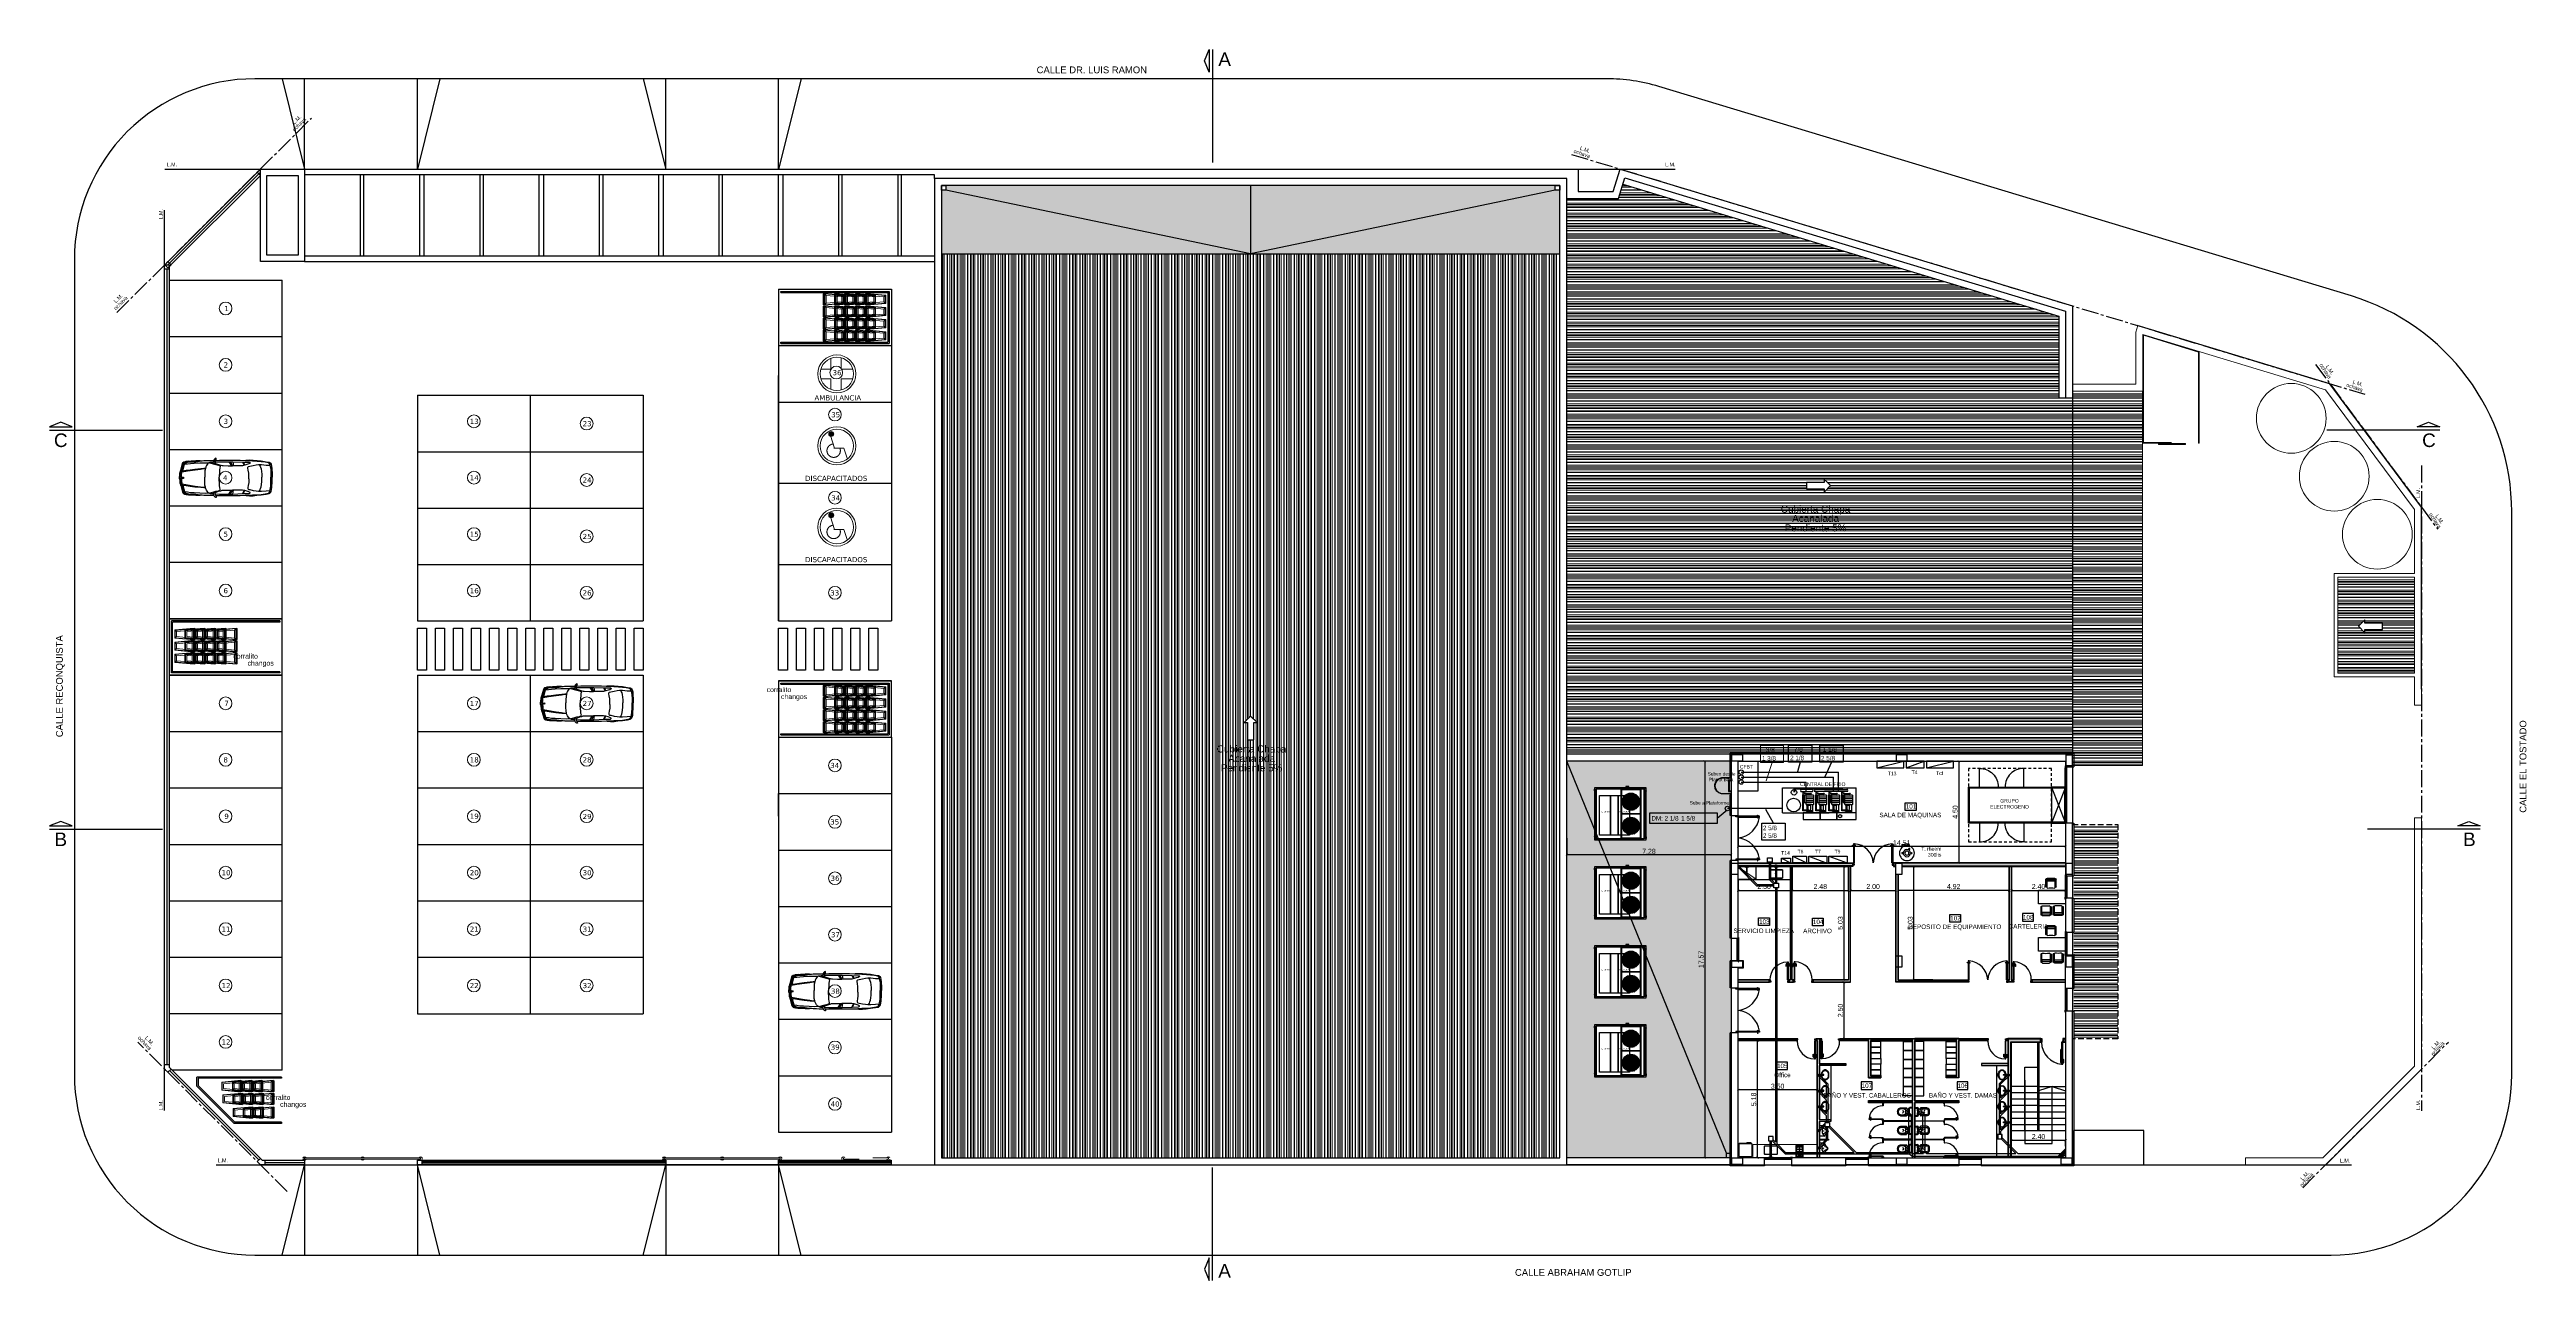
# Model space of a CAD drawing. Header units: inches. Extents: x -309 to 190, y -1585 to -1350.
# Drawn here: x -273.8 to -164.1, y -1504.5 to -1450 of the extents above; entities that cross this region are included whole.
import ezdxf
from ezdxf.enums import TextEntityAlignment as Align
from ezdxf.lldxf.tags import DXFTag

# ---------------------------------------------------------------- set-up
doc = ezdxf.new("R2010")
doc.units = ezdxf.units.IN
doc.header["$MEASUREMENT"] = 0
doc.header["$PDMODE"] = 3
for name, pattern in [('CENTER2', [1.125, 0.75, -0.125, 0.125, -0.125]), ('DASHDOT', [25.4, 12.7, -6.35, 0, -6.35]), ('DASHED', [19.05, 12.7, -6.35]), ('HIDDEN', [0.375, 0.25, -0.125]), ('STYLE_05', [0.20828, 0.069425, -0.138855])]:
    doc.linetypes.add(name, pattern=pattern)
doc.layers.get('0').update_dxf_attribs({"color": 9, "linetype": 'CONTINUOUS'})
doc.layers.get('DEFPOINTS').update_dxf_attribs({"color": 9, "linetype": 'CONTINUOUS'})
for name, color, linetype in [('0-AA', 9, 'CONTINUOUS'), ('008', 9, 'CONTINUOUS'), ('01', 9, 'CONTINUOUS'), ('02', 9, 'CONTINUOUS'), ('11-LOCALES', 9, 'CONTINUOUS'), ('AA - EQUIPOS', 9, 'CONTINUOUS'), ('CARP', 9, 'CONTINUOUS'), ('CARPI', 9, 'CONTINUOUS'), ('CIEGOS', 9, 'CONTINUOUS'), ('CLOACA', 9, 'CONTINUOUS'), ('CO-carpinterias', 9, 'CONTINUOUS'), ('CO-SEÑALIZACION', 9, 'CONTINUOUS'), ('COLOR MURO MUNI', 9, 'CONTINUOUS'), ('DET', 9, 'CONTINUOUS'), ('EJES', 9, 'DASHDOT'), ('EQUIP', 9, 'CONTINUOUS'), ('estructura', 9, 'CONTINUOUS'), ('gondola hach', 9, 'CONTINUOUS'), ('IFA-CAÑOCOBRE', 44, 'CONTINUOUS'), ('IFA-Estructura Rack', 51, 'CONTINUOUS'), ('IFA-MEDIA 02', 40, 'CONTINUOUS'), ('IFA-TEXTOS', 70, 'CONTINUOUS'), ('IFA-TRINCHERAS', 70, 'CONTINUOUS'), ('LADRILLO HUECO 12', 9, 'CONTINUOUS'), ('lm', 9, 'HIDDEN'), ('PLUVIAL', 9, 'CONTINUOUS'), ('referencias', 9, 'CONTINUOUS'), ('REVOQUE', 9, 'CONTINUOUS'), ('SANIT', 9, 'CONTINUOUS'), ('Tabiques de baños', 9, 'CONTINUOUS'), ('TEXT-MUROS', 9, 'CONTINUOUS'), ('TEXTO', 9, 'CONTINUOUS'), ('TEXTOS', 9, 'CONTINUOUS'), ('TEXTVENT', 9, 'CONTINUOUS')]:
    doc.layers.add(name, color=color, linetype=linetype)
for name, color, linetype, lineweight in [('cota', 9, 'CONTINUOUS', 9), ('cotas', 9, 'CONTINUOUS', 15), ('IFA-BAJA 01', 164, 'CONTINUOUS', 30), ('IFA-BAJA 02', 164, 'CONTINUOUS', 0), ('IFA-MEDIA 01', 30, 'CONTINUOUS', 30), ('None', 9, 'CONTINUOUS', 5)]:
    doc.layers.add(name, color=color, linetype=linetype, lineweight=lineweight)
doc.styles.add('ARIAL', font='arial.ttf', dxfattribs={"height": 0.225})
doc.styles.add('COTAS', font='arial.ttf')
doc.styles.add('Helvetica (bold)', font='arial.ttf')
doc.styles.add('ROMANS', font='arial.ttf')
doc.styles.get("Standard").update_dxf_attribs({"font": 'arial.ttf'})
tags = doc.linetypes.add('HIDDEN2', pattern=[0.1875, 0.125, -0.0625]).pattern_tags.tags
tags[6:7] = [DXFTag(74, 4), DXFTag(75, 0), DXFTag(340, '0'), DXFTag(46, 1.0), DXFTag(50, 0.0), DXFTag(44, 0.0), DXFTag(45, 0.0)]
tags[4:5] = [DXFTag(74, 4), DXFTag(75, 0), DXFTag(340, '0'), DXFTag(46, 1.0), DXFTag(50, 0.0), DXFTag(44, 0.0), DXFTag(45, 0.0)]
doc.dimstyles.new('ploteo 100', dxfattribs={"dimscale": 0, "dimtxt": 0.22, "dimasz": 0.1, "dimexe": 0, "dimexo": 0, "dimgap": 0.05, "dimtad": 1, "dimzin": 0, "dimdsep": 46, "dimtxsty": 'COTAS', "dimblk1": 'ARCHTICK', "dimblk2": 'ARCHTICK', "dimsah": 1, "dimcen": 0.7, "dimclrd": 256, "dimclre": 256, "dimclrt": 256, "dimaunit": 1, "dimadec": 3, "dimazin": 0, "dimtfac": 1, "dimtmove": 2, "dimatfit": 3, "dimldrblk": 'ARCHTICK', "dimfxl": 1, "dimtolj": 1, "dimtzin": 0, "dimarcsym": 0})
pattern_1 = [(82.5, (0, 0), (-0.28140264, 0.263585425), [0, -0.304, 0, -0.34, 0, -0.325]), (52.5, (0, 0), (-0.1488275, 0.64939595), [0, -0.164, 0, -0.274, 0, -0.105]), (12.5, (-0.17395, -0.17395), (0.439605855, 0.44120648), [0, -0.1, 0, -0.36, 0, -0.47]), (2.5, (-0.17395, -0.17395), (0.30100843, 0.54925257), [0, -0.05, 0, -0.236, 0, -0.27])]

# ---------------------------------------------------------------- blocks, each defined once
blk = doc.blocks.new('A$C7C505E3E')
at = {"layer": 'SANIT'}
for p, q in [((-0.15, 0.51), (-0.15, 0)), ((-0.15, 0.51), (0.15, 0.51)), ((-0.15, 0), (0.15, 0)), ((-0.13, 0.44), (-0.13, 0.13)), ((-0.13, 0.39), (-0.04, 0.39)), ((-0.13, 0.29), (0.13, 0.29)), ((-0.13, 0.18), (-0.04, 0.18)), ((-0.08, 0.5), (0.08, 0.5)), ((-0.08, 0.08), (0.08, 0.08)), ((-0.08, 0.07), (0.08, 0.07)), ((0, 0.5), (0, 0.44)), ((0, 0.35), (0, 0.23)), ((0, 0.14), (0, 0.08)), ((0.04, 0.39), (0.13, 0.39)), ((0.04, 0.18), (0.13, 0.18)), ((0.13, 0.44), (0.13, 0.13)), ((0.15, 0.51), (0.15, 0))]:
    blk.add_line(p, q, dxfattribs=at)
for centre, radius in [((-0.08, 0.04), 0.0175), ((0, 0.39), 0.063), ((0, 0.39), 0.053), ((0, 0.18), 0.0357), ((0, 0.18), 0.0257), ((0.08, 0.04), 0.0175)]:
    blk.add_circle(centre, radius, dxfattribs=at)
for centre, radius, start, end in [((-0.15, 0.51), 0.00212, 90, 180), ((-0.15, 0), 0.00212, 180, 270), ((-0.08, 0.13), 0.0664, 193.6923, 270), ((-0.08, 0.44), 0.053, 90, 180), ((-0.08, 0.13), 0.053, 180, 270), ((0.08, 0.44), 0.053, 0, 90), ((0.08, 0.13), 0.053, 270, 0), ((0.08, 0.13), 0.0664, 270, 346.3077), ((0.15, 0.51), 0.00212, 0, 90), ((0.15, 0), 0.00212, 270, 0)]:
    blk.add_arc(centre, radius, start, end, dxfattribs=at)
blk = doc.blocks.new('_ARCHTICK')
at = {"color": 0, "linetype": 'ByBlock', "const_width": 0.15}
blk.add_lwpolyline([(-0.5, -0.5), (0.5, 0.5)], dxfattribs=at)
blk = doc.blocks.new('*D43')
at = {"layer": 'cotas', "lineweight": -2, "transparency": 16777216}
for p, q in [((-186.9, -1498.59), (-186.9, -1498.32)), ((-186.9, -1498.32), (-184.5, -1498.32)), ((-184.5, -1498.59), (-184.5, -1498.32))]:
    blk.add_line(p, q, dxfattribs=at)
at = {"layer": 'DEFPOINTS', "color": 0, "transparency": 16777216}
for p in [(-186.9, -1498.59), (-184.5, -1498.32), (-184.5, -1498.59)]:
    blk.add_point(p, dxfattribs=at)
at = {"layer": 'cotas', "lineweight": -2, "transparency": 16777216, "xscale": 0.1, "yscale": 0.1, "zscale": 0.1, "rotation": 180}
blk.add_blockref('_ARCHTICK', (-186.9, -1498.32), dxfattribs=at)
at = {"layer": 'cotas', "lineweight": -2, "transparency": 16777216, "xscale": 0.1, "yscale": 0.1, "zscale": 0.1}
blk.add_blockref('_ARCHTICK', (-184.5, -1498.32), dxfattribs=at)
at = {"layer": 'cotas', "transparency": 16777216, "insert": (-185.7, -1498.16), "char_height": 0.22, "attachment_point": 5, "style": 'COTAS'}
blk.add_mtext('\\A1;2.40', dxfattribs=at)
blk = doc.blocks.new('INOLBAVS')
for p, q in [((-0.19, 0), (0.19, 0)), ((-0.19, 0), (-0.19, -0.12)), ((-0.16, 0), (-0.16, -0.12)), ((0.16, 0), (0.16, -0.12)), ((0.19, 0), (0.19, -0.12)), ((-0.18, -0.34), (-0.18, -0.27)), ((-0.18, -0.53), (-0.18, -0.34)), ((-0.14, -0.24), (-0.14, -0.24)), ((-0.13, -0.53), (-0.13, -0.24)), ((0.13, -0.24), (0.13, -0.53)), ((0.14, -0.24), (0.14, -0.24)), ((0.18, -0.34), (0.18, -0.27)), ((0.18, -0.53), (0.18, -0.34))]:
    blk.add_line(p, q)
at = {"linetype": 'Continuous'}
for p, q in [((-0.12, -0.22), (-0.12, -0.17)), ((0.12, -0.22), (0.12, -0.17))]:
    blk.add_line(p, q, dxfattribs=at)
for centre in [(-0.08, -0.24), (0.08, -0.24)]:
    blk.add_circle(centre, 0.0085)
for centre, radius, start, end in [((-0.14, -0.12), 0.05, 180, 265.8235), ((-0.14, -0.27), 0.032, 90, 180), ((-0.05, -0.53), 0.125, 180, 258.5558), ((-0.14, -0.12), 0.014, 180, 265.8235), ((-0.01, 1.7), 1.87, 265.8235, 270.3034), ((-0.01, 1.7), 1.83, 265.8235, 270.3034), ((-0.14, -0.22), 0.02, 270, 0), ((-0.05, -0.53), 0.08, 180, 258.5558), ((0, -0.28), 0.332, 258.5558, 281.4442), ((0, -0.28), 0.377, 258.5558, 281.4442), ((0.01, 1.7), 1.83, 269.6966, 274.1765), ((0.01, 1.7), 1.87, 269.6966, 274.1765), ((0.05, -0.53), 0.125, 281.4442, 0), ((0.05, -0.53), 0.08, 281.4442, 0), ((0.14, -0.22), 0.02, 180, 270), ((0.14, -0.12), 0.014, 274.1765, 0), ((0.14, -0.27), 0.032, 0, 90), ((0.14, -0.12), 0.05, 274.1765, 0)]:
    blk.add_arc(centre, radius, start, end)
at = {"layer": 'DET'}
blk.add_line((-0.05, -0.3), (0.05, -0.3), dxfattribs=at)
for centre, radius, start, end in [((-0.05, -0.38), 0.08, 90, 180), ((0, -0.46), 0.0578, 92.6193, 168.3941), ((0.02, -0.46), 0.075, 172.3942, 172.744), ((0, -0.46), 0.0578, 11.6059, 87.3807), ((0.05, -0.38), 0.08, 0, 90), ((-0.02, -0.46), 0.075, 7.256, 7.6058)]:
    blk.add_arc(centre, radius, start, end, dxfattribs=at)
blk = doc.blocks.new('A$C2F3D15C2')
for points in [[(1.38, 2.18), (1.52, 2.18), (1.52, 2.3), (1.38, 2.3)], [(0.07, 2.11), (0, 2.11), (0, 2.18), (0.07, 2.18)], [(0.07, 2.11), (0, 2.11), (0, 2.1), (0.07, 2.1)], [(0.01, 0.07), (0.06, 0.07), (0.06, 2.11), (0.01, 2.11)], [(0.02, 0.07), (0.05, 0.07), (0.05, 2.11), (0.02, 2.11)], [(0.07, 0), (2.2, 0), (2.2, 2.18), (0.07, 2.18)], [(1.18, 2.18), (2.04, 2.18), (2.04, 0), (1.18, 0)], [(1.2, 2.17), (2.02, 2.17), (2.02, 0.02), (1.2, 0.02)], [(1.23, 1.63), (1.23, 1.63), (1.61, 1.63), (1.61, 1.63)], [(1.34, 1.9), (1.34, 1.9), (1.61, 1.63), (1.61, 1.63)], [(1.34, 1.36), (1.34, 1.36), (1.61, 1.63), (1.61, 1.63)], [(1.61, 2.01), (1.61, 2.01), (1.61, 1.63), (1.61, 1.63)], [(1.88, 1.9), (1.88, 1.9), (1.61, 1.63), (1.61, 1.63)], [(1.61, 1.25), (1.61, 1.25), (1.61, 1.63), (1.61, 1.63)], [(1.99, 1.63), (1.99, 1.63), (1.61, 1.63), (1.61, 1.63)], [(1.88, 1.36), (1.88, 1.36), (1.61, 1.63), (1.61, 1.63)], [(2.2, 2.11), (2.28, 2.11), (2.28, 2.18), (2.2, 2.18)], [(2.2, 2.11), (2.28, 2.11), (2.28, 2.1), (2.2, 2.1)], [(2.26, 0.07), (2.21, 0.07), (2.21, 2.11), (2.26, 2.11)], [(2.25, 0.07), (2.22, 0.07), (2.22, 2.11), (2.25, 2.11)], [(0.07, 0.07), (0, 0.07), (0, 0.09), (0.07, 0.09)], [(0.07, 0.07), (0, 0.07), (0, 0), (0.07, 0)], [(1.23, 0.55), (1.23, 0.56), (1.61, 0.56), (1.61, 0.55)], [(1.34, 0.82), (1.34, 0.82), (1.61, 0.56), (1.61, 0.56)], [(1.34, 0.29), (1.34, 0.29), (1.61, 0.56), (1.61, 0.56)], [(1.61, 0.93), (1.61, 0.93), (1.61, 0.56), (1.61, 0.56)], [(1.88, 0.82), (1.88, 0.82), (1.61, 0.56), (1.61, 0.56)], [(1.61, 0.18), (1.61, 0.18), (1.61, 0.56), (1.61, 0.56)], [(1.99, 0.55), (1.99, 0.56), (1.61, 0.56), (1.61, 0.55)], [(1.88, 0.29), (1.88, 0.29), (1.61, 0.56), (1.61, 0.56)], [(2.2, 0.07), (2.28, 0.07), (2.28, 0.09), (2.2, 0.09)], [(2.2, 0.07), (2.28, 0.07), (2.28, 0), (2.2, 0)]]:
    blk.add_lwpolyline(points, close=True)
at = {"linetype": 'DASHED'}
for points in [[(0.22, 1.9), (0.71, 1.9), (0.71, 0.15), (0.22, 0.15)], [(0.71, 1.9), (1.05, 1.9), (1.05, 0.15), (0.71, 0.15)], [(1.55, 0.15), (1.05, 0.15), (1.05, 1.9), (1.55, 1.9)]]:
    blk.add_lwpolyline(points, close=True, dxfattribs=at)
for points in [[(1.2, 2.12), (1.18, 2.12)], [(1.2, 1.7), (1.18, 1.7)], [(1.2, 1.56), (1.18, 1.56)], [(1.2, 1.14), (1.18, 1.14)], [(1.19, 2.11), (1.19, 2.13)], [(1.19, 1.69), (1.19, 1.71)], [(1.19, 1.57), (1.19, 1.55)], [(1.19, 1.15), (1.19, 1.13)], [(1.41, 1.71), (1.26, 1.77), (1.26, 1.77), (1.41, 1.71)], [(1.41, 1.55), (1.26, 1.49), (1.26, 1.48), (1.41, 1.55)], [(1.53, 1.83), (1.46, 1.98), (1.47, 1.98), (1.53, 1.83)], [(1.53, 1.43), (1.47, 1.28), (1.47, 1.28), (1.53, 1.43)], [(1.69, 1.83), (1.75, 1.98), (1.76, 1.98), (1.69, 1.83)], [(1.69, 1.43), (1.75, 1.28), (1.76, 1.28), (1.69, 1.43)], [(1.81, 1.71), (1.96, 1.78), (1.96, 1.77), (1.81, 1.71)], [(1.81, 1.55), (1.96, 1.49), (1.96, 1.48), (1.81, 1.55)], [(1.18, 1.1), (2.04, 1.1)], [(1.18, 1.09), (2.04, 1.09)], [(1.18, 1.09), (2.04, 1.09)], [(1.2, 1.05), (1.18, 1.05)], [(1.2, 0.63), (1.18, 0.63)], [(1.2, 0.49), (1.18, 0.49)], [(1.2, 0.07), (1.18, 0.07)], [(1.19, 1.03), (1.19, 1.06)], [(1.19, 0.61), (1.19, 0.64)], [(1.19, 0.5), (1.19, 0.47)], [(1.19, 0.08), (1.19, 0.05)], [(1.41, 0.64), (1.26, 0.7), (1.26, 0.7), (1.41, 0.64)], [(1.41, 0.47), (1.26, 0.41), (1.26, 0.41), (1.41, 0.48)], [(1.53, 0.36), (1.46, 0.21), (1.47, 0.21), (1.53, 0.36)], [(1.53, 0.75), (1.47, 0.91), (1.47, 0.91), (1.53, 0.75)], [(1.69, 0.75), (1.75, 0.91), (1.76, 0.9), (1.69, 0.75)], [(1.69, 0.36), (1.75, 0.21), (1.76, 0.21), (1.69, 0.36)], [(1.81, 0.64), (1.96, 0.7), (1.96, 0.7), (1.81, 0.64)], [(1.81, 0.47), (1.96, 0.41), (1.96, 0.41), (1.81, 0.48)]]:
    blk.add_lwpolyline(points)
for centre, radius in [((0.04, 2.14), 0.00411), ((0.04, 2.14), 0.00486), ((0.04, 2.14), 0.00561), ((1.19, 2.12), 0.00573), ((1.19, 2.12), 0.00732), ((1.19, 2.12), 0.00493), ((1.19, 1.7), 0.00732), ((1.19, 1.7), 0.00573), ((1.19, 1.7), 0.00493), ((1.19, 1.56), 0.00573), ((1.19, 1.56), 0.00732), ((1.19, 1.56), 0.00493), ((1.19, 1.14), 0.00732), ((1.19, 1.14), 0.00573), ((1.19, 1.14), 0.00493), ((1.61, 1.63), 0.378), ((1.61, 1.63), 0.366), ((1.61, 1.63), 0.352), ((1.61, 1.63), 0.338), ((1.61, 1.63), 0.324), ((1.61, 1.63), 0.311), ((1.61, 1.63), 0.297), ((1.61, 1.63), 0.283), ((1.61, 1.63), 0.269), ((1.61, 1.63), 0.255), ((1.61, 1.63), 0.241), ((1.61, 1.63), 0.227), ((1.61, 1.63), 0.213), ((1.61, 1.63), 0.2), ((1.61, 1.63), 0.186), ((1.61, 1.63), 0.172), ((1.61, 1.63), 0.158), ((1.61, 1.63), 0.144), ((1.61, 1.63), 0.13), ((1.61, 1.63), 0.116), ((1.61, 1.63), 0.102), ((1.61, 1.63), 0.0885), ((1.61, 1.63), 0.0816), ((1.61, 1.63), 0.0651), ((2.24, 2.14), 0.00411), ((2.24, 2.14), 0.00486), ((2.24, 2.14), 0.00561), ((0.04, 0.05), 0.00411), ((0.04, 0.05), 0.00486), ((0.04, 0.05), 0.00561), ((1.19, 1.05), 0.00573), ((1.19, 1.05), 0.00493), ((1.19, 1.05), 0.00732), ((1.19, 0.63), 0.00573), ((1.19, 0.63), 0.00493), ((1.19, 0.63), 0.00732), ((1.19, 0.49), 0.00573), ((1.19, 0.49), 0.00493), ((1.19, 0.49), 0.00732), ((1.19, 0.07), 0.00573), ((1.19, 0.07), 0.00493), ((1.19, 0.07), 0.00732), ((1.61, 0.56), 0.378), ((1.61, 0.56), 0.366), ((1.61, 0.56), 0.352), ((1.61, 0.56), 0.338), ((1.61, 0.56), 0.324), ((1.61, 0.56), 0.311), ((1.61, 0.56), 0.297), ((1.61, 0.56), 0.283), ((1.61, 0.56), 0.269), ((1.61, 0.56), 0.255), ((1.61, 0.56), 0.241), ((1.61, 0.56), 0.227), ((1.61, 0.56), 0.213), ((1.61, 0.56), 0.2), ((1.61, 0.56), 0.186), ((1.61, 0.56), 0.172), ((1.61, 0.56), 0.158), ((1.61, 0.56), 0.144), ((1.61, 0.56), 0.13), ((1.61, 0.56), 0.116), ((1.61, 0.56), 0.102), ((1.61, 0.56), 0.0885), ((1.61, 0.56), 0.0816), ((1.61, 0.56), 0.0816), ((1.61, 0.56), 0.0651), ((2.24, 0.05), 0.00411), ((2.24, 0.05), 0.00486), ((2.24, 0.05), 0.00561)]:
    blk.add_circle(centre, radius)
for s, p in [('RETORNO', (0.26, 1.16)), ('INJECCIÓN', (1.09, 1.16))]:
    blk.add_text(s, height=0.0583).set_placement(p)
blk = doc.blocks.new('*D53')
at = {"layer": 'cotas', "lineweight": -2, "transparency": 16777216}
for p, q in [((-197.74, -1493.92), (-198.16, -1493.92)), ((-198.16, -1493.92), (-198.16, -1499.1)), ((-197.85, -1499.1), (-198.16, -1499.1))]:
    blk.add_line(p, q, dxfattribs=at)
at = {"layer": 'DEFPOINTS', "color": 0, "transparency": 16777216}
for p in [(-197.74, -1493.92), (-198.16, -1499.1), (-197.85, -1499.1)]:
    blk.add_point(p, dxfattribs=at)
at = {"layer": 'cotas', "lineweight": -2, "transparency": 16777216, "xscale": 0.1, "yscale": 0.1, "zscale": 0.1}
for p, rotation in [((-198.16, -1493.92), 90), ((-198.16, -1499.1), 270)]:
    blk.add_blockref('_ARCHTICK', p, dxfattribs=dict(at, rotation=rotation))
at = {"layer": 'cotas', "transparency": 16777216, "insert": (-198.32, -1496.51), "char_height": 0.22, "attachment_point": 5, "rotation": 90, "style": 'COTAS'}
blk.add_mtext('\\A1;5.18', dxfattribs=at)
blk = doc.blocks.new('*D54')
at = {"layer": 'cotas', "lineweight": -2, "transparency": 16777216}
for p, q in [((-199.01, -1496.54), (-199.01, -1496.09)), ((-195.51, -1496.09), (-199.01, -1496.09)), ((-195.51, -1496.54), (-195.51, -1496.09))]:
    blk.add_line(p, q, dxfattribs=at)
at = {"layer": 'DEFPOINTS', "color": 0, "transparency": 16777216}
for p in [(-199.01, -1496.09), (-199.01, -1496.54), (-195.51, -1496.54)]:
    blk.add_point(p, dxfattribs=at)
at = {"layer": 'cotas', "lineweight": -2, "transparency": 16777216, "xscale": 0.1, "yscale": 0.1, "zscale": 0.1, "rotation": 180}
blk.add_blockref('_ARCHTICK', (-199.01, -1496.09), dxfattribs=at)
at = {"layer": 'cotas', "lineweight": -2, "transparency": 16777216, "xscale": 0.1, "yscale": 0.1, "zscale": 0.1}
blk.add_blockref('_ARCHTICK', (-195.51, -1496.09), dxfattribs=at)
at = {"layer": 'cotas', "transparency": 16777216, "insert": (-197.26, -1495.93), "char_height": 0.22, "attachment_point": 5, "style": 'COTAS'}
blk.add_mtext('\\A1;3.50', dxfattribs=at)
blk = doc.blocks.new('Z$W@#22214')
for p, q in [((-0.06, -0.06), (-0.06, 0)), ((-0.06, 0), (0, 0)), ((-0.83, 0), (-0.89, 0)), ((-0.89, -0.1), (-0.86, -0.1)), ((-0.86, -0.1), (-0.86, -0.06)), ((-0.86, -0.06), (-0.83, -0.06)), ((-0.83, -0.06), (-0.83, 0)), ((-0.03, -0.1), (-0.07, -0.1)), ((-0.07, -0.1), (-0.07, -0.93)), ((-0.07, -0.93), (-0.03, -0.93)), ((-0.03, -0.06), (-0.06, -0.06)), ((-0.03, -0.1), (-0.03, -0.06)), ((0, -0.1), (-0.03, -0.1)), ((-0.03, -0.93), (-0.03, -0.1))]:
    blk.add_line(p, q)
for points in [[(-0.13, -0.81), (-0.13, -0.72), (-0.13, -0.71), (-0.12, -0.71), (-0.12, -0.81, 0.405869), (-0.09, -0.84), (-0.08, -0.84), (-0.08, -0.86), (-0.1, -0.86, -0.343001)], [(0.03, -0.81), (0.03, -0.72), (0.02, -0.71), (0.02, -0.71), (0.02, -0.81, -0.405869), (-0.01, -0.84), (-0.02, -0.84), (-0.02, -0.86), (-0.01, -0.86, 0.343001)]]:
    blk.add_lwpolyline(points, format="xyb", close=True)
for points in [[(-0.08, -0.84), (-0.07, -0.83), (-0.07, -0.88), (-0.08, -0.87)], [(-0.08, -0.84), (-0.08, -0.84), (-0.08, -0.87), (-0.08, -0.87)], [(-0.02, -0.84), (-0.03, -0.83), (-0.03, -0.88), (-0.02, -0.87)], [(-0.02, -0.84), (-0.02, -0.84), (-0.02, -0.87), (-0.02, -0.87)]]:
    blk.add_lwpolyline(points, close=True)
blk.add_arc((-0.05, -0.12), 0.81, 178.5455, 268.508)
blk = doc.blocks.new('NLOCAL')
blk.add_lwpolyline([(-0.3, 0), (0.3, 0), (0.3, 0.42), (-0.3, 0.42)], close=True)
at = {"style": 'ROMANS', "width": 0.8}
for tag, p in [('NUMERO', (0.01, 0.21)), ('DENOMINACION', (0.02, -0.29))]:
    blk.add_attdef(tag, text='', height=0.25, dxfattribs=at).set_placement(p, align=Align.MIDDLE)
at = {"style": 'ROMANS', "width": 0.8, "flags": 1}
blk.add_attdef('SECTOR', text='', height=0.25, dxfattribs=at).set_placement((-0.01, 0.63), align=Align.MIDDLE)
blk = doc.blocks.new('Auto20_Pl')
at = {"color": 0, "linetype": 'ByBlock'}
for p, q in [((-4.39, 0.45), (-4.41, 0.19)), ((-4.41, 0.19), (-4.41, 0.04)), ((-4.41, 0.04), (-4.41, -0.04)), ((-4.38, 0.56), (-4.39, 0.45)), ((-4.36, 0.65), (-4.38, 0.56)), ((-4.33, 0.7), (-4.36, 0.65)), ((-4.34, 0.4), (-4.35, 0.24)), ((-4.35, 0.24), (-4.35, 0.1)), ((-4.35, 0.1), (-4.35, 0.04)), ((-4.35, 0.04), (-4.35, -0.04)), ((-4.32, 0.55), (-4.34, 0.4)), ((-4.3, 0.73), (-4.33, 0.7)), ((-4.29, 0.64), (-4.32, 0.55)), ((-4.26, 0.75), (-4.3, 0.73)), ((-4.12, 0.62), (-4.3, 0.6)), ((-4.26, 0.69), (-4.29, 0.64)), ((-4.13, 0.78), (-4.26, 0.75)), ((-4.24, 0.72), (-4.26, 0.69)), ((-4.21, 0.73), (-4.24, 0.72)), ((-4.07, 0.76), (-4.21, 0.73)), ((-3.89, 0.81), (-4.13, 0.78)), ((-3.9, 0.63), (-4.12, 0.62)), ((-3.89, 0.79), (-4.07, 0.76)), ((-3.91, 0.18), (-3.92, 0.09)), ((-3.92, 0.09), (-3.92, 0.04)), ((-3.92, 0.04), (-3.92, -0.04)), ((-3.9, 0.32), (-3.91, 0.18)), ((-3.8, 0.63), (-3.9, 0.63)), ((-3.88, 0.43), (-3.9, 0.32)), ((-3.68, 0.83), (-3.89, 0.81)), ((-3.7, 0.8), (-3.89, 0.79)), ((-3.86, 0.51), (-3.88, 0.43)), ((-3.84, 0.57), (-3.86, 0.51)), ((-3.81, 0.61), (-3.84, 0.57)), ((-3.79, 0.63), (-3.81, 0.61)), ((-3.76, 0.63), (-3.8, 0.63)), ((-3.65, 0.62), (-3.76, 0.63)), ((-3.68, 0.83), (-3.71, 0.81)), ((-3.48, 0.81), (-3.7, 0.8)), ((-3.5, 0.85), (-3.68, 0.83)), ((-3.5, 0.6), (-3.65, 0.62)), ((-3.33, 0.85), (-3.5, 0.85)), ((-3.34, 0.56), (-3.5, 0.6)), ((-3.29, 0.82), (-3.48, 0.81)), ((-3.34, 0.73), (-3.36, 0.71)), ((-3.36, 0.71), (-3.36, 0.7)), ((-3.36, 0.7), (-3.3, 0.67)), ((-3.32, 0.74), (-3.34, 0.73)), ((-3.28, 0.55), (-3.34, 0.56)), ((-3.17, 0.84), (-3.33, 0.85)), ((-3.02, 0.75), (-3.32, 0.74)), ((-3.3, 0.67), (-3.21, 0.63)), ((-3.14, 0.83), (-3.29, 0.82)), ((-3.29, 0.22), (-3.27, 0.36)), ((-3.29, 0.11), (-3.29, 0.22)), ((-3.29, 0.04), (-3.29, 0.11)), ((-3.29, 0.04), (-3.29, -0.04)), ((-3.26, 0.53), (-3.28, 0.55)), ((-3.27, 0.36), (-3.25, 0.46)), ((-3.25, 0.51), (-3.26, 0.53)), ((-3.25, 0.49), (-3.25, 0.51)), ((-3.25, 0.46), (-3.25, 0.49)), ((-3.21, 0.63), (-3.11, 0.6)), ((-3.12, 0.83), (-3.17, 0.84)), ((-2.89, 0.84), (-3.12, 0.83)), ((-3.11, 0.6), (-3, 0.58)), ((-3.03, 0.76), (-3.1, 0.6)), ((-3, 0.76), (-3.07, 0.6)), ((-2.54, 0.77), (-3.02, 0.75)), ((-3, 0.58), (-2.91, 0.58)), ((-2.91, 0.58), (-2.52, 0.58)), ((-2.54, 0.84), (-2.89, 0.84)), ((-2.53, 0.77), (-2.57, 0.58)), ((-2.2, 0.84), (-2.54, 0.84)), ((-2.29, 0.77), (-2.54, 0.77)), ((-2.43, 0.77), (-2.52, 0.58)), ((-2.32, 0.58), (-2.52, 0.58)), ((-2.35, 0.77), (-2.47, 0.58)), ((-2.07, 0.59), (-2.32, 0.58)), ((-1.9, 0.77), (-2.29, 0.77)), ((-1.91, 0.84), (-2.2, 0.84)), ((-2.03, 0.59), (-2.07, 0.59)), ((-1.96, 0.61), (-2.03, 0.59)), ((-1.86, 0.64), (-1.96, 0.61)), ((-1.93, 0.56), (-1.94, 0.54)), ((-1.94, 0.54), (-1.92, 0.48)), ((-1.92, 0.58), (-1.93, 0.56)), ((-1.85, 0.61), (-1.92, 0.58)), ((-1.92, 0.48), (-1.91, 0.37)), ((-1.72, 0.84), (-1.91, 0.84)), ((-1.91, 0.37), (-1.9, 0.25)), ((-1.69, 0.76), (-1.9, 0.77)), ((-1.9, 0.25), (-1.89, 0.08)), ((-1.89, 0.08), (-1.89, 0.04)), ((-1.89, 0.04), (-1.89, -0.04)), ((-1.72, 0.69), (-1.86, 0.64)), ((-1.73, 0.64), (-1.85, 0.61)), ((-1.75, 0.93), (-1.73, 0.94)), ((-1.74, 0.89), (-1.75, 0.93)), ((-1.7, 0.79), (-1.74, 0.89)), ((-1.73, 0.94), (-1.69, 0.92)), ((-1.43, 0.72), (-1.73, 0.64)), ((-1.72, 0.69), (-1.68, 0.76)), ((-1.62, 0.72), (-1.72, 0.69)), ((-1.69, 0.78), (-1.7, 0.79)), ((-1.69, 0.92), (-1.65, 0.87)), ((-1.68, 0.76), (-1.69, 0.78)), ((-1.65, 0.87), (-1.63, 0.82)), ((-1.44, 0.83), (-1.63, 0.83)), ((-1.63, 0.82), (-1.62, 0.77)), ((-1.56, 0.75), (-1.62, 0.76)), ((-1.51, 0.75), (-1.62, 0.72)), ((-1.5, 0.75), (-1.56, 0.75)), ((-1.46, 0.74), (-1.5, 0.75)), ((-1.43, 0.73), (-1.46, 0.74)), ((-1.31, 0.82), (-1.44, 0.83)), ((-1.42, 0.72), (-1.43, 0.73)), ((-1.42, 0.72), (-1.39, 0.72)), ((-1.39, 0.72), (-1.37, 0.7)), ((-1.23, 0.72), (-1.38, 0.71)), ((-1.37, 0.7), (-1.34, 0.68)), ((-1.34, 0.68), (-1.31, 0.64)), ((-1.15, 0.82), (-1.31, 0.82)), ((-1.31, 0.64), (-1.28, 0.59)), ((-1.28, 0.59), (-1.25, 0.52)), ((-1.25, 0.52), (-1.23, 0.45)), ((-0.97, 0.71), (-1.23, 0.72)), ((-1.16, 0.46), (-1.23, 0.47)), ((-1.16, 0.45), (-1.23, 0.45)), ((-1.23, 0.45), (-1.21, 0.34)), ((-1.21, 0.34), (-1.2, 0.19)), ((-1.2, 0.19), (-1.2, 0.04)), ((-1.2, 0.04), (-1.2, -0.04)), ((-1.01, 0.45), (-1.16, 0.46)), ((-1, 0.43), (-1.16, 0.45)), ((-1.1, 0.81), (-1.15, 0.82)), ((-0.99, 0.82), (-1.1, 0.81)), ((-1.01, 0.81), (-1.06, 0.81)), ((-0.88, 0.79), (-1.01, 0.81)), ((-0.73, 0.42), (-1.01, 0.45)), ((-0.74, 0.39), (-1, 0.43)), ((-0.78, 0.82), (-0.99, 0.82)), ((-0.7, 0.7), (-0.97, 0.71)), ((-0.78, 0.77), (-0.88, 0.79)), ((-0.56, 0.81), (-0.78, 0.82)), ((-0.62, 0.77), (-0.78, 0.77)), ((-0.38, 0.33), (-0.74, 0.39)), ((-0.51, 0.39), (-0.73, 0.42)), ((-0.52, 0.69), (-0.7, 0.7)), ((-0.51, 0.77), (-0.62, 0.77)), ((-0.43, 0.81), (-0.56, 0.81)), ((-0.38, 0.67), (-0.52, 0.69)), ((-0.45, 0.76), (-0.51, 0.77)), ((-0.31, 0.36), (-0.51, 0.39)), ((-0.47, 0.77), (-0.5, 0.77)), ((-0.44, 0.78), (-0.47, 0.77)), ((-0.45, 0.81), (-0.44, 0.79)), ((-0.36, 0.74), (-0.45, 0.76)), ((-0.44, 0.79), (-0.35, 0.77)), ((-0.44, 0.79), (-0.44, 0.78)), ((-0.44, 0.78), (-0.38, 0.77)), ((-0.31, 0.79), (-0.43, 0.81)), ((-0.42, 0.78), (-0.41, 0.79)), ((-0.38, 0.77), (-0.38, 0.78)), ((-0.28, 0.74), (-0.38, 0.77)), ((-0.25, 0.65), (-0.38, 0.67)), ((-0.12, 0.29), (-0.38, 0.33)), ((-0.36, 0.76), (-0.35, 0.77)), ((-0.31, 0.72), (-0.36, 0.74)), ((-0.29, 0.76), (-0.35, 0.77)), ((-0.34, 0.73), (-0.34, 0.75)), ((-0.24, 0.77), (-0.31, 0.79)), ((-0.27, 0.7), (-0.31, 0.72)), ((-0.16, 0.34), (-0.31, 0.36)), ((-0.24, 0.74), (-0.29, 0.76)), ((-0.24, 0.71), (-0.28, 0.74)), ((-0.25, 0.67), (-0.27, 0.7)), ((-0.24, 0.65), (-0.25, 0.67)), ((-0.21, 0.65), (-0.25, 0.65)), ((-0.21, 0.76), (-0.24, 0.77)), ((-0.21, 0.72), (-0.24, 0.74)), ((-0.22, 0.69), (-0.24, 0.71)), ((-0.16, 0.36), (-0.24, 0.65)), ((-0.21, 0.65), (-0.22, 0.69)), ((-0.17, 0.73), (-0.21, 0.76)), ((-0.19, 0.7), (-0.21, 0.72)), ((-0.15, 0.47), (-0.21, 0.65)), ((-0.18, 0.67), (-0.19, 0.7)), ((-0.09, 0.41), (-0.18, 0.67)), ((-0.15, 0.68), (-0.17, 0.73)), ((-0.15, 0.33), (-0.16, 0.36)), ((-0.06, 0.37), (-0.15, 0.68)), ((-0.12, 0.36), (-0.15, 0.47)), ((-0.12, 0.3), (-0.15, 0.33)), ((-0.14, 0.33), (-0.12, 0.33)), ((-0.12, 0.33), (-0.12, 0.36)), ((-0.11, 0.29), (-0.12, 0.3)), ((-0.11, 0.25), (-0.11, 0.29)), ((-0.11, 0.28), (-0.07, 0.28)), ((-0.1, 0.15), (-0.11, 0.25)), ((-0.09, 0.04), (-0.1, 0.15)), ((-0.07, 0.31), (-0.09, 0.41)), ((-0.09, 0.26), (-0.08, 0.27)), ((-0.09, 0.23), (-0.09, 0.26)), ((-0.08, 0.14), (-0.09, 0.23)), ((-0.09, 0.04), (-0.09, -0.04)), ((-0.08, 0.27), (-0.07, 0.27)), ((-0.07, 0.04), (-0.08, 0.14)), ((-0.07, 0.27), (-0.07, 0.31)), ((-0.07, 0.27), (-0.06, 0.26)), ((-0.07, 0.03), (-0.07, 0.04)), ((-0.06, 0.02), (-0.07, 0.03)), ((-0.05, 0.34), (-0.06, 0.37)), ((-0.06, 0.26), (-0.06, 0.22)), ((-0.06, 0.22), (-0.05, 0.15)), ((-0.05, 0.02), (-0.06, 0.02)), ((-0.04, 0.31), (-0.05, 0.34)), ((-0.05, 0.15), (-0.04, 0.07)), ((-0.04, 0.03), (-0.05, 0.02)), ((-0.03, 0.28), (-0.04, 0.31)), ((-0.04, 0.07), (-0.04, 0.03)), ((-0.02, 0.23), (-0.03, 0.28)), ((-0.01, 0.12), (-0.02, 0.23)), ((0, 0.04), (-0.01, 0.12)), ((0, 0.04), (0, -0.04)), ((-4.41, -0.19), (-4.41, -0.04)), ((-4.39, -0.45), (-4.41, -0.19)), ((-4.38, -0.56), (-4.39, -0.45)), ((-4.36, -0.65), (-4.38, -0.56)), ((-4.33, -0.7), (-4.36, -0.65)), ((-4.35, -0.1), (-4.35, -0.04)), ((-4.35, -0.24), (-4.35, -0.1)), ((-4.34, -0.4), (-4.35, -0.24)), ((-4.32, -0.54), (-4.34, -0.4)), ((-4.3, -0.73), (-4.33, -0.7)), ((-4.29, -0.64), (-4.32, -0.54)), ((-4.12, -0.61), (-4.3, -0.6)), ((-4.26, -0.75), (-4.3, -0.73)), ((-4.26, -0.69), (-4.29, -0.64)), ((-4.24, -0.72), (-4.26, -0.69)), ((-4.13, -0.77), (-4.26, -0.75)), ((-4.21, -0.73), (-4.24, -0.72)), ((-4.07, -0.76), (-4.21, -0.73)), ((-3.89, -0.81), (-4.13, -0.77)), ((-3.9, -0.63), (-4.12, -0.61)), ((-3.89, -0.78), (-4.07, -0.76)), ((-3.92, -0.09), (-3.92, -0.04)), ((-3.91, -0.18), (-3.92, -0.09)), ((-3.9, -0.31), (-3.91, -0.18)), ((-3.88, -0.43), (-3.9, -0.31)), ((-3.8, -0.63), (-3.9, -0.63)), ((-3.7, -0.8), (-3.89, -0.78)), ((-3.68, -0.83), (-3.89, -0.81)), ((-3.86, -0.51), (-3.88, -0.43)), ((-3.84, -0.56), (-3.86, -0.51)), ((-3.81, -0.61), (-3.84, -0.56)), ((-3.79, -0.63), (-3.81, -0.61)), ((-3.76, -0.63), (-3.8, -0.63)), ((-3.65, -0.62), (-3.76, -0.63)), ((-3.68, -0.83), (-3.71, -0.81)), ((-3.48, -0.81), (-3.7, -0.8)), ((-3.5, -0.84), (-3.68, -0.83)), ((-3.5, -0.59), (-3.65, -0.62)), ((-3.34, -0.56), (-3.5, -0.59)), ((-3.33, -0.85), (-3.5, -0.84)), ((-3.29, -0.82), (-3.48, -0.81)), ((-3.36, -0.7), (-3.3, -0.66)), ((-3.36, -0.71), (-3.36, -0.7)), ((-3.34, -0.73), (-3.36, -0.71)), ((-3.28, -0.54), (-3.34, -0.56)), ((-3.32, -0.74), (-3.34, -0.73)), ((-3.17, -0.84), (-3.33, -0.85)), ((-3.02, -0.75), (-3.32, -0.74)), ((-3.3, -0.66), (-3.21, -0.63)), ((-3.29, -0.04), (-3.29, -0.11)), ((-3.29, -0.11), (-3.29, -0.22)), ((-3.29, -0.22), (-3.27, -0.36)), ((-3.14, -0.83), (-3.29, -0.82)), ((-3.26, -0.53), (-3.28, -0.54)), ((-3.27, -0.36), (-3.25, -0.46)), ((-3.25, -0.51), (-3.26, -0.53)), ((-3.25, -0.46), (-3.25, -0.49)), ((-3.25, -0.49), (-3.25, -0.51)), ((-3.21, -0.63), (-3.11, -0.6)), ((-3.12, -0.83), (-3.17, -0.84)), ((-2.89, -0.84), (-3.12, -0.83)), ((-3.11, -0.6), (-3, -0.58)), ((-3.03, -0.75), (-3.1, -0.6)), ((-3, -0.75), (-3.07, -0.6)), ((-2.54, -0.77), (-3.02, -0.75)), ((-3, -0.58), (-2.91, -0.58)), ((-2.91, -0.58), (-2.52, -0.58)), ((-2.54, -0.84), (-2.89, -0.84)), ((-2.53, -0.77), (-2.57, -0.58)), ((-2.29, -0.77), (-2.54, -0.77)), ((-2.2, -0.84), (-2.54, -0.84)), ((-2.43, -0.77), (-2.52, -0.58)), ((-2.32, -0.58), (-2.52, -0.58)), ((-2.35, -0.77), (-2.47, -0.58)), ((-2.07, -0.59), (-2.32, -0.58)), ((-1.9, -0.77), (-2.29, -0.77)), ((-1.91, -0.84), (-2.2, -0.84)), ((-2.03, -0.59), (-2.07, -0.59)), ((-1.96, -0.61), (-2.03, -0.59)), ((-1.86, -0.64), (-1.96, -0.61)), ((-1.94, -0.54), (-1.92, -0.48)), ((-1.93, -0.56), (-1.94, -0.54)), ((-1.92, -0.58), (-1.93, -0.56)), ((-1.92, -0.48), (-1.91, -0.37)), ((-1.85, -0.61), (-1.92, -0.58)), ((-1.91, -0.37), (-1.9, -0.25)), ((-1.72, -0.83), (-1.91, -0.84)), ((-1.9, -0.25), (-1.89, -0.08)), ((-1.69, -0.76), (-1.9, -0.77)), ((-1.89, -0.08), (-1.89, -0.04)), ((-1.72, -0.69), (-1.86, -0.64)), ((-1.73, -0.64), (-1.85, -0.61)), ((-1.74, -0.88), (-1.75, -0.92)), ((-1.75, -0.92), (-1.73, -0.94)), ((-1.7, -0.79), (-1.74, -0.88)), ((-1.43, -0.72), (-1.73, -0.64)), ((-1.73, -0.94), (-1.69, -0.92)), ((-1.62, -0.72), (-1.72, -0.69)), ((-1.72, -0.69), (-1.68, -0.76)), ((-1.69, -0.77), (-1.7, -0.79)), ((-1.68, -0.76), (-1.69, -0.77)), ((-1.69, -0.92), (-1.65, -0.87)), ((-1.65, -0.87), (-1.63, -0.82)), ((-1.63, -0.82), (-1.62, -0.76)), ((-1.44, -0.83), (-1.63, -0.83)), ((-1.51, -0.74), (-1.62, -0.72)), ((-1.56, -0.75), (-1.62, -0.76)), ((-1.5, -0.74), (-1.56, -0.75)), ((-1.46, -0.74), (-1.5, -0.74)), ((-1.43, -0.73), (-1.46, -0.74)), ((-1.31, -0.82), (-1.44, -0.83)), ((-1.42, -0.72), (-1.43, -0.73)), ((-1.42, -0.72), (-1.39, -0.72)), ((-1.39, -0.72), (-1.37, -0.7)), ((-1.23, -0.72), (-1.38, -0.71)), ((-1.37, -0.7), (-1.34, -0.68)), ((-1.34, -0.68), (-1.31, -0.63)), ((-1.31, -0.63), (-1.28, -0.59)), ((-1.15, -0.82), (-1.31, -0.82)), ((-1.28, -0.59), (-1.25, -0.52)), ((-1.25, -0.52), (-1.23, -0.44)), ((-1.23, -0.44), (-1.21, -0.33)), ((-1.16, -0.45), (-1.23, -0.45)), ((-1.16, -0.46), (-1.23, -0.46)), ((-0.97, -0.71), (-1.23, -0.72)), ((-1.21, -0.33), (-1.2, -0.19)), ((-1.2, -0.19), (-1.2, -0.04)), ((-1, -0.42), (-1.16, -0.45)), ((-1.01, -0.45), (-1.16, -0.46)), ((-1.1, -0.81), (-1.15, -0.82)), ((-0.99, -0.82), (-1.1, -0.81)), ((-1.01, -0.81), (-1.06, -0.81)), ((-0.73, -0.42), (-1.01, -0.45)), ((-0.88, -0.78), (-1.01, -0.81)), ((-0.74, -0.39), (-1, -0.42)), ((-0.78, -0.82), (-0.99, -0.82)), ((-0.7, -0.7), (-0.97, -0.71)), ((-0.78, -0.77), (-0.88, -0.78)), ((-0.62, -0.77), (-0.78, -0.77)), ((-0.56, -0.81), (-0.78, -0.82)), ((-0.38, -0.33), (-0.74, -0.39)), ((-0.51, -0.39), (-0.73, -0.42)), ((-0.52, -0.69), (-0.7, -0.7)), ((-0.51, -0.77), (-0.62, -0.77)), ((-0.43, -0.8), (-0.56, -0.81)), ((-0.38, -0.67), (-0.52, -0.69)), ((-0.31, -0.36), (-0.51, -0.39)), ((-0.45, -0.76), (-0.51, -0.77)), ((-0.47, -0.77), (-0.5, -0.77)), ((-0.44, -0.78), (-0.47, -0.77)), ((-0.36, -0.74), (-0.45, -0.76)), ((-0.45, -0.8), (-0.44, -0.79)), ((-0.44, -0.79), (-0.35, -0.77)), ((-0.44, -0.78), (-0.38, -0.77)), ((-0.44, -0.79), (-0.44, -0.78)), ((-0.31, -0.79), (-0.43, -0.8)), ((-0.42, -0.78), (-0.41, -0.78)), ((-0.12, -0.29), (-0.38, -0.33)), ((-0.25, -0.65), (-0.38, -0.67)), ((-0.28, -0.73), (-0.38, -0.77)), ((-0.38, -0.77), (-0.38, -0.78)), ((-0.31, -0.72), (-0.36, -0.74)), ((-0.36, -0.76), (-0.35, -0.77)), ((-0.29, -0.76), (-0.35, -0.77)), ((-0.34, -0.73), (-0.34, -0.75)), ((-0.16, -0.34), (-0.31, -0.36)), ((-0.27, -0.69), (-0.31, -0.72)), ((-0.24, -0.77), (-0.31, -0.79)), ((-0.24, -0.74), (-0.29, -0.76)), ((-0.24, -0.71), (-0.28, -0.73)), ((-0.25, -0.67), (-0.27, -0.69)), ((-0.21, -0.65), (-0.25, -0.65)), ((-0.24, -0.65), (-0.25, -0.67)), ((-0.16, -0.35), (-0.24, -0.65)), ((-0.22, -0.68), (-0.24, -0.71)), ((-0.21, -0.72), (-0.24, -0.74)), ((-0.21, -0.76), (-0.24, -0.77)), ((-0.21, -0.65), (-0.22, -0.68)), ((-0.15, -0.47), (-0.21, -0.65)), ((-0.19, -0.7), (-0.21, -0.72)), ((-0.17, -0.73), (-0.21, -0.76)), ((-0.18, -0.67), (-0.19, -0.7)), ((-0.09, -0.4), (-0.18, -0.67)), ((-0.15, -0.68), (-0.17, -0.73)), ((-0.15, -0.33), (-0.16, -0.35)), ((-0.12, -0.3), (-0.15, -0.33)), ((-0.12, -0.36), (-0.15, -0.47)), ((-0.06, -0.37), (-0.15, -0.68)), ((-0.14, -0.33), (-0.12, -0.33)), ((-0.11, -0.29), (-0.12, -0.3)), ((-0.12, -0.33), (-0.12, -0.36)), ((-0.1, -0.15), (-0.11, -0.24)), ((-0.11, -0.24), (-0.11, -0.29)), ((-0.11, -0.28), (-0.07, -0.28)), ((-0.09, -0.04), (-0.1, -0.15)), ((-0.08, -0.14), (-0.09, -0.23)), ((-0.09, -0.23), (-0.09, -0.26)), ((-0.09, -0.26), (-0.08, -0.27)), ((-0.07, -0.31), (-0.09, -0.4)), ((-0.07, -0.04), (-0.08, -0.14)), ((-0.08, -0.27), (-0.07, -0.27)), ((-0.06, -0.02), (-0.07, -0.03)), ((-0.07, -0.03), (-0.07, -0.04)), ((-0.07, -0.27), (-0.06, -0.26)), ((-0.07, -0.27), (-0.07, -0.31)), ((-0.05, -0.02), (-0.06, -0.02)), ((-0.06, -0.22), (-0.05, -0.15)), ((-0.06, -0.26), (-0.06, -0.22)), ((-0.05, -0.34), (-0.06, -0.37)), ((-0.04, -0.03), (-0.05, -0.02)), ((-0.05, -0.15), (-0.04, -0.07)), ((-0.04, -0.31), (-0.05, -0.34)), ((-0.04, -0.07), (-0.04, -0.03)), ((-0.03, -0.28), (-0.04, -0.31)), ((-0.02, -0.23), (-0.03, -0.28)), ((-0.01, -0.12), (-0.02, -0.23)), ((0, -0.04), (-0.01, -0.12))]:
    blk.add_line(p, q, dxfattribs=at)
blk.add_circle((-0.16, 0), 0.0375, dxfattribs=at)
blk = doc.blocks.new('SILLA-P8')
for p, q in [((-0.345, 0.55), (-0.345, 0.035)), ((-0.305, 0.57), (-0.325, 0.57)), ((-0.305, 0.015), (-0.325, 0.015)), ((-0.285, 0.55), (-0.285, 0.035)), ((-0.275, 0.17), (-0.275, 0.57)), ((0.275, 0.17), (-0.275, 0.17)), ((-0.275, 0.17), (-0.275, 0.07)), ((0.275, 0.07), (-0.275, 0.07)), ((-0.275, 0.07), (-0.275, 0.015)), ((0.275, 0.57), (0.275, 0.17)), ((0.275, 0.17), (0.275, 0.07)), ((0.275, 0.07), (0.275, 0.015)), ((0.285, 0.55), (0.285, 0.035)), ((0.305, 0.57), (0.325, 0.57)), ((0.305, 0.015), (0.325, 0.015)), ((0.345, 0.55), (0.345, 0.035)), ((-0.225, -0.035), (0.225, -0.035))]:
    blk.add_line(p, q)
for centre, radius, start, end in [((-0.325, 0.55), 0.02, 90, 180), ((-0.325, 0.035), 0.02, 180, 270), ((-0.305, 0.55), 0.02, 0, 90), ((-0.305, 0.035), 0.02, 270, 0), ((-0.225, 0.57), 0.05, 90, 180), ((-0.225, 0.015), 0.05, 180, 270), ((0, 3.504), 2.893, 265.53899, 274.46101), ((0.225, 0.57), 0.05, 0, 90), ((0.225, 0.015), 0.05, 270, 0), ((0.305, 0.55), 0.02, 90, 180), ((0.305, 0.035), 0.02, 180, 270), ((0.325, 0.55), 0.02, 0, 90), ((0.325, 0.035), 0.02, 270, 0)]:
    blk.add_arc(centre, radius, start, end)
blk = doc.blocks.new('A$C04B037F6')
for p, q in [((0.094, 0.075), (0.087, 0.062)), ((0.116, 0.062), (0.109, 0.049)), ((0.145, 0.05), (0.145, 0)), ((0.275, 0.05), (0.275, 0)), ((0.275, 0), (0.145, 0))]:
    blk.add_line(p, q)
for centre, radius in [((0.21, 0.25), 0.21), ((0.087, 0.037), 0.025), ((0.08, 0.25), 0.015), ((0.08, 0.25), 0.0125), ((0.08, 0.25), 0.0125), ((0.085, 0.034), 0.0175), ((0.21, 0.25), 0.1), ((0.21, 0.25), 0.055), ((0.275, 0.137), 0.018), ((0.275, 0.137), 0.015), ((0.34, 0.25), 0.015), ((0.34, 0.25), 0.0125), ((0.34, 0.25), 0.0125)]:
    blk.add_circle(centre, radius)
blk = doc.blocks.new('*D55')
at = {"layer": 'cotas', "lineweight": -2, "transparency": 16777216}
for p, q in [((-189.47, -1481.53), (-189.23, -1481.53)), ((-189.23, -1481.53), (-189.23, -1486.03)), ((-189.47, -1486.03), (-189.23, -1486.03))]:
    blk.add_line(p, q, dxfattribs=at)
at = {"layer": 'DEFPOINTS', "color": 0, "transparency": 16777216}
for p in [(-189.47, -1481.53), (-189.47, -1486.03), (-189.23, -1486.03)]:
    blk.add_point(p, dxfattribs=at)
at = {"layer": 'cotas', "lineweight": -2, "transparency": 16777216, "xscale": 0.1, "yscale": 0.1, "zscale": 0.1}
for p, rotation in [((-189.23, -1481.53), 90), ((-189.23, -1486.03), 270)]:
    blk.add_blockref('_ARCHTICK', p, dxfattribs=dict(at, rotation=rotation))
at = {"layer": 'cotas', "transparency": 16777216, "insert": (-189.39, -1483.78), "char_height": 0.22, "attachment_point": 5, "rotation": 90, "style": 'COTAS'}
blk.add_mtext('\\A1;4.50', dxfattribs=at)
blk = doc.blocks.new('*D56')
at = {"layer": 'cotas', "lineweight": -2, "transparency": 16777216}
for p, q in [((-199.01, -1483.94), (-199.01, -1485.3)), ((-184.5, -1484.27), (-184.5, -1485.3)), ((-184.5, -1485.3), (-199.01, -1485.3))]:
    blk.add_line(p, q, dxfattribs=at)
at = {"layer": 'DEFPOINTS', "color": 0, "transparency": 16777216}
for p in [(-199.01, -1483.94), (-184.5, -1484.27), (-199.01, -1485.3)]:
    blk.add_point(p, dxfattribs=at)
at = {"layer": 'cotas', "lineweight": -2, "transparency": 16777216, "xscale": 0.1, "yscale": 0.1, "zscale": 0.1, "rotation": 180}
blk.add_blockref('_ARCHTICK', (-199.01, -1485.3), dxfattribs=at)
at = {"layer": 'cotas', "lineweight": -2, "transparency": 16777216, "xscale": 0.1, "yscale": 0.1, "zscale": 0.1}
blk.add_blockref('_ARCHTICK', (-184.5, -1485.3), dxfattribs=at)
at = {"layer": 'cotas', "transparency": 16777216, "insert": (-191.76, -1485.14), "char_height": 0.22, "attachment_point": 5, "style": 'COTAS'}
blk.add_mtext('\\A1;14.51', dxfattribs=at)
blk = doc.blocks.new('*D57')
at = {"layer": 'cotas', "lineweight": -2, "transparency": 16777216}
for p, q in [((-195.37, -1486.19), (-194.32, -1486.19)), ((-194.32, -1486.19), (-194.32, -1491.22)), ((-194.91, -1491.22), (-194.32, -1491.22))]:
    blk.add_line(p, q, dxfattribs=at)
at = {"layer": 'DEFPOINTS', "color": 0, "transparency": 16777216}
for p in [(-195.37, -1486.19), (-194.91, -1491.22), (-194.32, -1491.22)]:
    blk.add_point(p, dxfattribs=at)
at = {"layer": 'cotas', "lineweight": -2, "transparency": 16777216, "xscale": 0.1, "yscale": 0.1, "zscale": 0.1}
for p, rotation in [((-194.32, -1486.19), 90), ((-194.32, -1491.22), 270)]:
    blk.add_blockref('_ARCHTICK', p, dxfattribs=dict(at, rotation=rotation))
at = {"layer": 'cotas', "transparency": 16777216, "insert": (-194.48, -1488.7), "char_height": 0.22, "attachment_point": 5, "rotation": 90, "style": 'COTAS'}
blk.add_mtext('\\A1;5.03', dxfattribs=at)
blk = doc.blocks.new('*D58')
at = {"layer": 'cotas', "lineweight": -2, "transparency": 16777216}
for p, q in [((-190.39, -1486.19), (-191.22, -1486.19)), ((-191.22, -1491.22), (-191.22, -1486.19)), ((-190.39, -1491.22), (-191.22, -1491.22))]:
    blk.add_line(p, q, dxfattribs=at)
at = {"layer": 'DEFPOINTS', "color": 0, "transparency": 16777216}
for p in [(-191.22, -1486.19), (-190.39, -1486.19), (-190.39, -1491.22)]:
    blk.add_point(p, dxfattribs=at)
at = {"layer": 'cotas', "lineweight": -2, "transparency": 16777216, "xscale": 0.1, "yscale": 0.1, "zscale": 0.1}
for p, rotation in [((-191.22, -1486.19), 90), ((-191.22, -1491.22), 270)]:
    blk.add_blockref('_ARCHTICK', p, dxfattribs=dict(at, rotation=rotation))
at = {"layer": 'cotas', "transparency": 16777216, "insert": (-191.38, -1488.7), "char_height": 0.22, "attachment_point": 5, "rotation": 90, "style": 'COTAS'}
blk.add_mtext('\\A1;5.03', dxfattribs=at)
blk = doc.blocks.new('*D59')
at = {"layer": 'cotas', "lineweight": -2, "transparency": 16777216}
for p, q in [((-186.9, -1486.19), (-186.9, -1487.25)), ((-184.5, -1486.19), (-184.5, -1487.25)), ((-186.9, -1487.25), (-184.5, -1487.25))]:
    blk.add_line(p, q, dxfattribs=at)
at = {"layer": 'DEFPOINTS', "color": 0, "transparency": 16777216}
for p in [(-186.9, -1486.19), (-184.5, -1486.19), (-184.5, -1487.25)]:
    blk.add_point(p, dxfattribs=at)
at = {"layer": 'cotas', "lineweight": -2, "transparency": 16777216, "xscale": 0.1, "yscale": 0.1, "zscale": 0.1, "rotation": 180}
blk.add_blockref('_ARCHTICK', (-186.9, -1487.25), dxfattribs=at)
at = {"layer": 'cotas', "lineweight": -2, "transparency": 16777216, "xscale": 0.1, "yscale": 0.1, "zscale": 0.1}
blk.add_blockref('_ARCHTICK', (-184.5, -1487.25), dxfattribs=at)
at = {"layer": 'cotas', "transparency": 16777216, "insert": (-185.7, -1487.08), "char_height": 0.22, "attachment_point": 5, "style": 'COTAS'}
blk.add_mtext('\\A1;2.40', dxfattribs=at)
blk = doc.blocks.new('*D60')
at = {"layer": 'cotas', "lineweight": -2, "transparency": 16777216}
for p, q in [((-191.93, -1486.55), (-191.93, -1487.25)), ((-187, -1486.19), (-187, -1487.25)), ((-187, -1487.25), (-191.93, -1487.25))]:
    blk.add_line(p, q, dxfattribs=at)
at = {"layer": 'DEFPOINTS', "color": 0, "transparency": 16777216}
for p in [(-191.93, -1486.55), (-187, -1486.19), (-191.93, -1487.25)]:
    blk.add_point(p, dxfattribs=at)
at = {"layer": 'cotas', "lineweight": -2, "transparency": 16777216, "xscale": 0.1, "yscale": 0.1, "zscale": 0.1, "rotation": 180}
blk.add_blockref('_ARCHTICK', (-191.93, -1487.25), dxfattribs=at)
at = {"layer": 'cotas', "lineweight": -2, "transparency": 16777216, "xscale": 0.1, "yscale": 0.1, "zscale": 0.1}
blk.add_blockref('_ARCHTICK', (-187, -1487.25), dxfattribs=at)
at = {"layer": 'cotas', "transparency": 16777216, "insert": (-189.46, -1487.08), "char_height": 0.22, "attachment_point": 5, "style": 'COTAS'}
blk.add_mtext('\\A1;4.92', dxfattribs=at)
blk = doc.blocks.new('*D61')
at = {"layer": 'cotas', "lineweight": -2, "transparency": 16777216}
for p, q in [((-199.01, -1486.79), (-199.01, -1487.25)), ((-196.71, -1486.79), (-196.71, -1487.25)), ((-199.01, -1487.25), (-196.71, -1487.25))]:
    blk.add_line(p, q, dxfattribs=at)
at = {"layer": 'DEFPOINTS', "color": 0, "transparency": 16777216}
for p in [(-199.01, -1486.79), (-196.71, -1486.79), (-196.71, -1487.25)]:
    blk.add_point(p, dxfattribs=at)
at = {"layer": 'cotas', "lineweight": -2, "transparency": 16777216, "xscale": 0.1, "yscale": 0.1, "zscale": 0.1, "rotation": 180}
blk.add_blockref('_ARCHTICK', (-199.01, -1487.25), dxfattribs=at)
at = {"layer": 'cotas', "lineweight": -2, "transparency": 16777216, "xscale": 0.1, "yscale": 0.1, "zscale": 0.1}
blk.add_blockref('_ARCHTICK', (-196.71, -1487.25), dxfattribs=at)
at = {"layer": 'cotas', "transparency": 16777216, "insert": (-197.86, -1487.08), "char_height": 0.22, "attachment_point": 5, "style": 'COTAS'}
blk.add_mtext('\\A1;2.30', dxfattribs=at)
blk = doc.blocks.new('*D62')
at = {"layer": 'cotas', "lineweight": -2, "transparency": 16777216}
for p, q in [((-196.61, -1486.19), (-196.61, -1487.25)), ((-194.13, -1486.19), (-194.13, -1487.25)), ((-196.61, -1487.25), (-194.13, -1487.25))]:
    blk.add_line(p, q, dxfattribs=at)
at = {"layer": 'DEFPOINTS', "color": 0, "transparency": 16777216}
for p in [(-196.61, -1486.19), (-194.13, -1486.19), (-194.13, -1487.25)]:
    blk.add_point(p, dxfattribs=at)
at = {"layer": 'cotas', "lineweight": -2, "transparency": 16777216, "xscale": 0.1, "yscale": 0.1, "zscale": 0.1, "rotation": 180}
blk.add_blockref('_ARCHTICK', (-196.61, -1487.25), dxfattribs=at)
at = {"layer": 'cotas', "lineweight": -2, "transparency": 16777216, "xscale": 0.1, "yscale": 0.1, "zscale": 0.1}
blk.add_blockref('_ARCHTICK', (-194.13, -1487.25), dxfattribs=at)
at = {"layer": 'cotas', "transparency": 16777216, "insert": (-195.37, -1487.08), "char_height": 0.22, "attachment_point": 5, "style": 'COTAS'}
blk.add_mtext('\\A1;2.48', dxfattribs=at)
blk = doc.blocks.new('*D63')
at = {"layer": 'cotas', "lineweight": -2, "transparency": 16777216}
for p, q in [((-194.03, -1486.19), (-194.03, -1487.25)), ((-192.03, -1486.55), (-192.03, -1487.25)), ((-194.03, -1487.25), (-192.03, -1487.25))]:
    blk.add_line(p, q, dxfattribs=at)
at = {"layer": 'DEFPOINTS', "color": 0, "transparency": 16777216}
for p in [(-194.03, -1486.19), (-192.03, -1486.55), (-192.03, -1487.25)]:
    blk.add_point(p, dxfattribs=at)
at = {"layer": 'cotas', "lineweight": -2, "transparency": 16777216, "xscale": 0.1, "yscale": 0.1, "zscale": 0.1, "rotation": 180}
blk.add_blockref('_ARCHTICK', (-194.03, -1487.25), dxfattribs=at)
at = {"layer": 'cotas', "lineweight": -2, "transparency": 16777216, "xscale": 0.1, "yscale": 0.1, "zscale": 0.1}
blk.add_blockref('_ARCHTICK', (-192.03, -1487.25), dxfattribs=at)
at = {"layer": 'cotas', "transparency": 16777216, "insert": (-193.03, -1487.08), "char_height": 0.22, "attachment_point": 5, "style": 'COTAS'}
blk.add_mtext('\\A1;2.00', dxfattribs=at)
blk = doc.blocks.new('*D64')
at = {"layer": 'cotas', "lineweight": -2, "transparency": 16777216}
for p, q in [((-194.03, -1491.32), (-194.32, -1491.32)), ((-194.32, -1491.32), (-194.32, -1493.82)), ((-194.5, -1493.82), (-194.32, -1493.82))]:
    blk.add_line(p, q, dxfattribs=at)
at = {"layer": 'DEFPOINTS', "color": 0, "transparency": 16777216}
for p in [(-194.03, -1491.32), (-194.5, -1493.82), (-194.32, -1493.82)]:
    blk.add_point(p, dxfattribs=at)
at = {"layer": 'cotas', "lineweight": -2, "transparency": 16777216, "xscale": 0.1, "yscale": 0.1, "zscale": 0.1}
for p, rotation in [((-194.32, -1491.32), 90), ((-194.32, -1493.82), 270)]:
    blk.add_blockref('_ARCHTICK', p, dxfattribs=dict(at, rotation=rotation))
at = {"layer": 'cotas', "transparency": 16777216, "insert": (-194.48, -1492.57), "char_height": 0.22, "attachment_point": 5, "rotation": 90, "style": 'COTAS'}
blk.add_mtext('\\A1;2.50', dxfattribs=at)
blk = doc.blocks.new('*D65')
at = {"layer": 'cotas', "lineweight": -2, "transparency": 16777216}
for p, q in [((-206.6, -1484.93), (-206.6, -1485.68)), ((-199.32, -1484.93), (-199.32, -1485.68)), ((-199.32, -1485.68), (-206.6, -1485.68))]:
    blk.add_line(p, q, dxfattribs=at)
at = {"layer": 'DEFPOINTS', "color": 0, "transparency": 16777216}
for p in [(-206.6, -1484.93), (-199.32, -1484.93), (-206.6, -1485.68)]:
    blk.add_point(p, dxfattribs=at)
at = {"layer": 'cotas', "lineweight": -2, "transparency": 16777216, "xscale": 0.1, "yscale": 0.1, "zscale": 0.1, "rotation": 180}
blk.add_blockref('_ARCHTICK', (-206.6, -1485.68), dxfattribs=at)
at = {"layer": 'cotas', "lineweight": -2, "transparency": 16777216, "xscale": 0.1, "yscale": 0.1, "zscale": 0.1}
blk.add_blockref('_ARCHTICK', (-199.32, -1485.68), dxfattribs=at)
at = {"layer": 'cotas', "transparency": 16777216, "insert": (-202.96, -1485.52), "char_height": 0.22, "attachment_point": 5, "style": 'COTAS'}
blk.add_mtext('\\A1;7.28', dxfattribs=at)
blk = doc.blocks.new('*D66')
at = {"layer": 'cotas', "lineweight": -2, "transparency": 16777216}
for p, q in [((-199.32, -1481.53), (-200.49, -1481.53)), ((-200.49, -1481.53), (-200.49, -1499.1)), ((-199.32, -1499.1), (-200.49, -1499.1))]:
    blk.add_line(p, q, dxfattribs=at)
at = {"layer": 'DEFPOINTS', "color": 0, "transparency": 16777216}
for p in [(-199.32, -1481.53), (-200.49, -1499.1), (-199.32, -1499.1)]:
    blk.add_point(p, dxfattribs=at)
at = {"layer": 'cotas', "lineweight": -2, "transparency": 16777216, "xscale": 0.1, "yscale": 0.1, "zscale": 0.1}
for p, rotation in [((-200.49, -1481.53), 90), ((-200.49, -1499.1), 270)]:
    blk.add_blockref('_ARCHTICK', p, dxfattribs=dict(at, rotation=rotation))
at = {"layer": 'cotas', "transparency": 16777216, "insert": (-200.65, -1490.31), "char_height": 0.22, "attachment_point": 5, "rotation": 90, "style": 'COTAS'}
blk.add_mtext('\\A1;17.57', dxfattribs=at)

msp = doc.modelspace()

# ---------------------------------------------------------------- hatches: boundary and pattern name
at = {"layer": '008', "lineweight": 0}
for points in [[(-239.198, -1467.139), (-239.187, -1467.138), (-239.176, -1467.137), (-239.166, -1467.134), (-239.155, -1467.13), (-239.146, -1467.126), (-239.136, -1467.12), (-239.128, -1467.114), (-239.119, -1467.106), (-239.112, -1467.098), (-239.106, -1467.09), (-239.1, -1467.08), (-239.095, -1467.07), (-239.092, -1467.06), (-239.089, -1467.049), (-239.087, -1467.039), (-239.087, -1467.028), (-239.087, -1467.017), (-239.089, -1467.006), (-239.092, -1466.995), (-239.095, -1466.985), (-239.1, -1466.975), (-239.106, -1466.966), (-239.112, -1466.957), (-239.119, -1466.949), (-239.128, -1466.942), (-239.136, -1466.935), (-239.146, -1466.93), (-239.155, -1466.925), (-239.166, -1466.921), (-239.176, -1466.919), (-239.187, -1466.917), (-239.198, -1466.917), (-239.209, -1466.917), (-239.22, -1466.919), (-239.23, -1466.921), (-239.241, -1466.925), (-239.25, -1466.93), (-239.26, -1466.935), (-239.269, -1466.942), (-239.277, -1466.949), (-239.284, -1466.957), (-239.29, -1466.966), (-239.296, -1466.975), (-239.301, -1466.985), (-239.304, -1466.995), (-239.307, -1467.006), (-239.309, -1467.017), (-239.309, -1467.028), (-239.309, -1467.039), (-239.307, -1467.049), (-239.304, -1467.06), (-239.301, -1467.07), (-239.296, -1467.08), (-239.29, -1467.09), (-239.284, -1467.098), (-239.277, -1467.106), (-239.269, -1467.114), (-239.26, -1467.12), (-239.25, -1467.126), (-239.241, -1467.13), (-239.23, -1467.134), (-239.22, -1467.137), (-239.209, -1467.138)], [(-239.198, -1470.739), (-239.187, -1470.738), (-239.176, -1470.737), (-239.166, -1470.734), (-239.155, -1470.73), (-239.146, -1470.726), (-239.136, -1470.72), (-239.128, -1470.714), (-239.119, -1470.706), (-239.112, -1470.698), (-239.106, -1470.69), (-239.1, -1470.68), (-239.095, -1470.67), (-239.092, -1470.66), (-239.089, -1470.649), (-239.087, -1470.639), (-239.087, -1470.628), (-239.087, -1470.617), (-239.089, -1470.606), (-239.092, -1470.595), (-239.095, -1470.585), (-239.1, -1470.575), (-239.106, -1470.566), (-239.112, -1470.557), (-239.119, -1470.549), (-239.128, -1470.542), (-239.136, -1470.535), (-239.146, -1470.53), (-239.155, -1470.525), (-239.166, -1470.521), (-239.176, -1470.519), (-239.187, -1470.517), (-239.198, -1470.517), (-239.209, -1470.517), (-239.22, -1470.519), (-239.23, -1470.521), (-239.241, -1470.525), (-239.25, -1470.53), (-239.26, -1470.535), (-239.269, -1470.542), (-239.277, -1470.549), (-239.284, -1470.557), (-239.29, -1470.566), (-239.296, -1470.575), (-239.301, -1470.585), (-239.304, -1470.595), (-239.307, -1470.606), (-239.309, -1470.617), (-239.309, -1470.628), (-239.309, -1470.639), (-239.307, -1470.649), (-239.304, -1470.66), (-239.301, -1470.67), (-239.296, -1470.68), (-239.29, -1470.69), (-239.284, -1470.698), (-239.277, -1470.706), (-239.269, -1470.714), (-239.26, -1470.72), (-239.25, -1470.726), (-239.241, -1470.73), (-239.23, -1470.734), (-239.22, -1470.737), (-239.209, -1470.738)]]:
    msp.add_hatch(color=256, dxfattribs=at).paths.add_polyline_path(points)
at = {"layer": 'CARP'}
h = msp.add_hatch(dxfattribs=at)
h.set_pattern_fill('AR-SAND', color=256, scale=0.2, angle=45, style=0)
h.set_pattern_definition(pattern_1)
h.paths.add_polyline_path([(-206.912, -1459.038), (-234.312, -1459.038), (-234.312, -1456.223), (-234.112, -1456.223), (-234.112, -1456.023), (-207.112, -1456.023), (-207.112, -1456.223), (-206.912, -1456.223)])
h = msp.add_hatch(dxfattribs=at)
h.set_pattern_fill('AR-SAND', color=256, scale=0.2, angle=45, style=0)
h.set_pattern_definition(pattern_1)
h.paths.add_polyline_path([(-199.319, -1499.098), (-206.602, -1499.098), (-206.602, -1481.528), (-199.319, -1481.528)])
h.paths.add_polyline_path([(-203.082, -1482.708), (-205.382, -1482.708), (-205.382, -1485.008), (-203.082, -1485.008)], flags=16)
h.paths.add_polyline_path([(-203.082, -1486.208), (-205.382, -1486.208), (-205.382, -1488.508), (-203.082, -1488.508)], flags=16)
h.paths.add_polyline_path([(-203.082, -1489.708), (-205.382, -1489.708), (-205.382, -1492.008), (-203.082, -1492.008)], flags=16)
h.paths.add_polyline_path([(-203.082, -1493.208), (-205.382, -1493.208), (-205.382, -1495.508), (-203.082, -1495.508)], flags=16)
at = {"layer": 'LADRILLO HUECO 12'}
h = msp.add_hatch(color=256, dxfattribs=at)
h.paths.add_polyline_path([(-184.502, -1486.048), (-191.755, -1486.048), (-191.755, -1486.168), (-184.502, -1486.168)])
h.paths.add_polyline_path([(-192.025, -1486.048), (-192.105, -1486.048), (-192.105, -1486.168), (-192.025, -1486.168)])
h.paths.add_polyline_path([(-193.945, -1486.048), (-199.009, -1486.048), (-199.009, -1486.168), (-193.945, -1486.168)])
h = msp.add_hatch(color=256, dxfattribs=at)
h.paths.add_polyline_path([(-184.502, -1493.838), (-184.571, -1493.838), (-184.571, -1493.958), (-184.502, -1493.958)])
h.paths.add_polyline_path([(-185.611, -1493.838), (-187.042, -1493.838), (-187.042, -1499.098), (-186.922, -1499.098), (-186.922, -1493.958), (-185.611, -1493.958)])
msp.add_hatch(color=256, dxfattribs=at).paths.add_polyline_path([(-184.872, -1499.098), (-184.702, -1499.098), (-184.502, -1498.898), (-184.502, -1498.728)])

# ---------------------------------------------------------------- linework, layer by layer
for p, q in [((-184.502, -1482.673), (-185.122, -1484.273)), ((-185.122, -1482.673), (-184.502, -1484.273))]:
    msp.add_line(p, q)
for points in [[(-207.112, -1456.223), (-220.622, -1459.038), (-234.112, -1456.223)], [(-220.612, -1456.023), (-220.612, -1459.038)], [(-204.122, -1455.962), (-184.802, -1461.805), (-184.802, -1465.432), (-184.192, -1465.432)], [(-234.312, -1459.038), (-206.912, -1459.038)], [(-199.519, -1498.898), (-206.602, -1481.528)], [(-192.871, -1481.828), (-191.671, -1481.528)], [(-191.571, -1481.828), (-190.771, -1481.528)], [(-190.671, -1481.828), (-189.471, -1481.528)], [(-199.319, -1482.218), (-199.369, -1482.218)], [(-184.502, -1482.673), (-184.502, -1484.273), (-185.122, -1484.273), (-188.802, -1484.273), (-188.802, -1482.673), (-185.122, -1482.673), (-184.502, -1482.673)], [(-184.192, -1481.773), (-184.192, -1484.273)], [(-184.192, -1481.773), (-184.142, -1481.773)], [(-199.319, -1483.011), (-199.369, -1483.011)], [(-199.319, -1483.928), (-199.369, -1483.928)], [(-199.319, -1483.928), (-199.319, -1485.928)], [(-199.009, -1485.928), (-199.009, -1483.928)], [(-184.192, -1484.273), (-184.142, -1484.273)], [(-199.319, -1485.928), (-199.369, -1485.928)], [(-197.084, -1485.828), (-196.684, -1485.828), (-196.684, -1486.028), (-197.084, -1486.028), (-197.084, -1485.828)], [(-197.084, -1485.828), (-196.684, -1486.028)], [(-196.584, -1485.728), (-195.984, -1486.028)], [(-195.884, -1485.728), (-195.105, -1486.028)], [(-194.984, -1485.728), (-194.184, -1486.028)], [(-199.009, -1486.188), (-196.709, -1486.188), (-196.709, -1491.218), (-196.759, -1491.218), (-196.759, -1491.318), (-196.559, -1491.318), (-196.559, -1491.218), (-196.609, -1491.218), (-196.609, -1486.188), (-194.125, -1486.188), (-194.125, -1491.218), (-195.699, -1491.218), (-195.699, -1491.318), (-194.025, -1491.318), (-194.025, -1486.188)], [(-196.709, -1486.788), (-199.009, -1486.788)], [(-198.209, -1486.788), (-198.209, -1486.188)], [(-196.697, -1486.188), (-196.697, -1491.23), (-196.747, -1491.23), (-196.747, -1491.306), (-196.571, -1491.306), (-196.571, -1491.23), (-196.621, -1491.23), (-196.621, -1486.188)], [(-194.113, -1486.188), (-194.113, -1491.23), (-195.687, -1491.23), (-195.687, -1491.306), (-194.037, -1491.306), (-194.037, -1486.188)], [(-191.925, -1486.548), (-191.925, -1491.218), (-188.852, -1491.218), (-188.852, -1491.318), (-192.025, -1491.318), (-192.025, -1486.548)], [(-191.935, -1486.548), (-191.935, -1491.228), (-188.862, -1491.228), (-188.862, -1491.308), (-192.015, -1491.308), (-192.015, -1486.548)], [(-186.902, -1486.188), (-186.902, -1491.218), (-186.852, -1491.218), (-186.852, -1491.318), (-187.052, -1491.318), (-187.052, -1491.218), (-187.002, -1491.218), (-187.002, -1486.188)], [(-186.912, -1486.188), (-186.912, -1491.228), (-186.862, -1491.228), (-186.862, -1491.308), (-187.042, -1491.308), (-187.042, -1491.228), (-186.992, -1491.228), (-186.992, -1486.188)], [(-184.192, -1486.603), (-184.192, -1487.603)], [(-184.192, -1486.603), (-184.142, -1486.603)], [(-184.192, -1487.603), (-184.142, -1487.603)], [(-199.319, -1489.368), (-199.369, -1489.368)], [(-199.319, -1489.368), (-199.319, -1490.368)], [(-184.192, -1489.103), (-184.192, -1490.103)], [(-184.192, -1489.103), (-184.142, -1489.103)], [(-199.319, -1490.368), (-199.369, -1490.368)], [(-184.192, -1490.103), (-184.142, -1490.103)], [(-199.319, -1491.568), (-199.369, -1491.568)], [(-199.319, -1491.568), (-199.319, -1493.568)], [(-199.009, -1491.318), (-197.619, -1491.318), (-197.619, -1491.218), (-199.009, -1491.218)], [(-199.009, -1491.306), (-197.631, -1491.306), (-197.631, -1491.23), (-199.009, -1491.23)], [(-199.009, -1493.568), (-199.009, -1491.568)], [(-184.502, -1491.218), (-185.992, -1491.218), (-185.992, -1491.318), (-184.502, -1491.318)], [(-184.502, -1491.228), (-185.982, -1491.228), (-185.982, -1491.308), (-184.502, -1491.308)], [(-184.192, -1491.603), (-184.192, -1492.603)], [(-184.192, -1491.603), (-184.142, -1491.603)], [(-184.192, -1492.603), (-184.142, -1492.603)], [(-199.319, -1493.568), (-199.369, -1493.568)], [(-199.009, -1493.818), (-196.419, -1493.818), (-196.419, -1493.918), (-199.009, -1493.918)], [(-199.009, -1493.83), (-196.431, -1493.83), (-196.431, -1493.906), (-199.009, -1493.906)], [(-195.509, -1499.098), (-195.509, -1493.918), (-195.559, -1493.918), (-195.559, -1493.818), (-195.359, -1493.818), (-195.359, -1493.918), (-195.409, -1493.918), (-195.409, -1494.918), (-194.239, -1494.918), (-194.239, -1495.018), (-195.409, -1495.018), (-195.409, -1497.398), (-194.909, -1497.398), (-194.909, -1497.498), (-195.409, -1497.498), (-195.409, -1499.098)], [(-195.497, -1499.098), (-195.497, -1493.906), (-195.547, -1493.906), (-195.547, -1493.83), (-195.371, -1493.83), (-195.371, -1493.906), (-195.421, -1493.906), (-195.421, -1494.93), (-194.251, -1494.93), (-194.251, -1495.006), (-195.421, -1495.006), (-195.421, -1497.41), (-194.921, -1497.41), (-194.921, -1497.486), (-195.421, -1497.486), (-195.421, -1499.098)], [(-191.285, -1499.098), (-191.285, -1496.658), (-193.235, -1496.658), (-193.235, -1496.558), (-191.285, -1496.558), (-191.285, -1493.918), (-193.135, -1493.918), (-193.135, -1495.458), (-192.685, -1495.458), (-192.685, -1495.558), (-193.235, -1495.558), (-193.235, -1493.918), (-194.499, -1493.918), (-194.499, -1493.818), (-187.972, -1493.818), (-187.972, -1493.918), (-189.235, -1493.918), (-189.235, -1495.558), (-189.785, -1495.558), (-189.785, -1495.458), (-189.335, -1495.458), (-189.335, -1493.918), (-191.185, -1493.918), (-191.185, -1496.558), (-189.235, -1496.558), (-189.235, -1496.658), (-191.185, -1496.658), (-191.185, -1499.098)], [(-191.273, -1499.098), (-191.273, -1496.646), (-193.223, -1496.646), (-193.223, -1496.57), (-191.273, -1496.57), (-191.273, -1493.906), (-193.147, -1493.906), (-193.147, -1495.47), (-192.697, -1495.47), (-192.697, -1495.546), (-193.223, -1495.546), (-193.223, -1493.906), (-194.487, -1493.906), (-194.487, -1493.83), (-187.984, -1493.83), (-187.984, -1493.906), (-189.247, -1493.906), (-189.247, -1495.546), (-189.773, -1495.546), (-189.773, -1495.47), (-189.323, -1495.47), (-189.323, -1493.906), (-191.197, -1493.906), (-191.197, -1496.57), (-189.247, -1496.57), (-189.247, -1496.646), (-191.197, -1496.646), (-191.197, -1499.098)], [(-193.235, -1493.818), (-191.285, -1493.818)], [(-193.135, -1493.918), (-191.285, -1493.918)], [(-189.235, -1493.818), (-191.185, -1493.818)], [(-189.335, -1493.918), (-191.185, -1493.918)], [(-187.062, -1493.918), (-187.112, -1493.918), (-187.112, -1493.818), (-187.062, -1493.818)], [(-187.062, -1493.906), (-187.1, -1493.906), (-187.1, -1493.83), (-187.062, -1493.83)], [(-194.909, -1495.018), (-194.909, -1497.398)], [(-193.235, -1495.558), (-192.685, -1495.558), (-192.685, -1495.458), (-193.135, -1495.458)], [(-189.235, -1495.558), (-189.785, -1495.558), (-189.785, -1495.458), (-189.335, -1495.458)], [(-187.062, -1494.918), (-188.232, -1494.918), (-188.232, -1495.018), (-187.062, -1495.018)], [(-187.062, -1494.93), (-188.22, -1494.93), (-188.22, -1495.006), (-187.062, -1495.006)], [(-187.562, -1495.018), (-187.562, -1499.098)], [(-191.285, -1496.865), (-191.285, -1499.098)], [(-191.185, -1496.865), (-191.185, -1499.098)], [(-184.192, -1497.898), (-184.192, -1497.898), (-184.192, -1499.408), (-181.032, -1499.408), (-181.032, -1497.898), (-184.142, -1497.898)], [(-195.409, -1498.28), (-195.009, -1498.28), (-195.009, -1498.32), (-195.409, -1498.32)], [(-197.849, -1499.408), (-197.849, -1499.458)], [(-196.649, -1499.408), (-196.649, -1499.458)], [(-193.235, -1499.408), (-194.235, -1499.408)], [(-194.235, -1499.408), (-194.235, -1499.458)], [(-193.235, -1499.408), (-193.235, -1499.458)], [(-188.235, -1499.408), (-189.235, -1499.408)], [(-189.235, -1499.408), (-189.235, -1499.458)], [(-188.235, -1499.408), (-188.235, -1499.458)]]:
    msp.add_lwpolyline(points)
for points in [[(-198.134, -1481.528), (-198.134, -1482.854), (-199.009, -1482.854), (-199.009, -1481.528)], [(-192.871, -1481.828), (-191.671, -1481.828), (-191.671, -1481.528), (-192.871, -1481.528)], [(-191.571, -1481.828), (-190.771, -1481.828), (-190.771, -1481.528), (-191.571, -1481.528)], [(-190.671, -1481.828), (-189.471, -1481.828), (-189.471, -1481.528), (-190.671, -1481.528)], [(-184.542, -1482.713), (-184.542, -1484.233), (-185.122, -1484.233), (-188.762, -1484.233), (-188.762, -1482.713), (-185.122, -1482.713)], [(-184.502, -1482.673), (-185.122, -1482.673), (-185.122, -1484.273), (-184.502, -1484.273)], [(-195.984, -1486.028), (-196.584, -1486.028), (-196.584, -1485.728), (-195.984, -1485.728)], [(-195.884, -1485.728), (-195.084, -1485.728), (-195.084, -1486.028), (-195.884, -1486.028)], [(-194.984, -1485.728), (-194.184, -1485.728), (-194.184, -1486.028), (-194.984, -1486.028)]]:
    msp.add_lwpolyline(points, close=True)
for points in [[(-188.312, -1482.673), (-188.312, -1481.843, -0.4142136), (-187.482, -1482.673, -1)], [(-186.352, -1482.673), (-186.352, -1481.843, 0.4142136), (-187.182, -1482.673, 1)], [(-188.312, -1484.273), (-188.312, -1485.103, 0.4142136), (-187.482, -1484.273, 1)], [(-186.352, -1484.273), (-186.352, -1485.103, -0.4142136), (-187.182, -1484.273, -1)]]:
    msp.add_lwpolyline(points, format="xyb")
at = {"linetype": 'HIDDEN'}
msp.add_lwpolyline([(-184.192, -1484.329), (-182.192, -1484.329), (-182.192, -1493.829), (-184.192, -1493.829)], dxfattribs=at)
for points in [[(-195.364, -1495.41, 1), (-195.364, -1495.446), (-195.225, -1495.446, 1), (-195.225, -1495.41)], [(-195.273, -1495.269, 0.0857333), (-195.309, -1495.339, 0.0602757), (-195.322, -1495.41), (-195.295, -1495.41, -0.0587799), (-195.283, -1495.347, -0.0857333), (-195.251, -1495.285, -0.1060843), (-195.202, -1495.243, -0.1269298), (-195.153, -1495.23, -0.1269298), (-195.105, -1495.243, -0.1060843), (-195.056, -1495.285, -0.0857333), (-195.024, -1495.347, -0.0753734), (-195.012, -1495.428, -0.0753673), (-195.024, -1495.509, -0.0857414), (-195.056, -1495.571, -0.1060843), (-195.105, -1495.614, -0.1269298), (-195.153, -1495.626, -0.1269298), (-195.202, -1495.614, -0.1060843), (-195.251, -1495.571, -0.0857333), (-195.283, -1495.509, -0.0587799), (-195.295, -1495.446), (-195.322, -1495.446, 0.0602757), (-195.309, -1495.517, 0.0857333), (-195.273, -1495.587, 0.1060843), (-195.215, -1495.637, 0.1269298), (-195.153, -1495.653, 0.1269298), (-195.092, -1495.637, 0.1060843), (-195.034, -1495.587, 0.0857333), (-194.998, -1495.517, 0.0753734), (-194.985, -1495.428, 0.0753734), (-194.998, -1495.339, 0.0857333), (-195.034, -1495.269, 0.1060843), (-195.092, -1495.219, 0.1269298), (-195.153, -1495.203, 0.1269298), (-195.215, -1495.219, 0.1060843)], [(-195.273, -1495.969, 0.0857333), (-195.309, -1496.039, 0.0602757), (-195.322, -1496.11), (-195.295, -1496.11, -0.0587799), (-195.283, -1496.047, -0.0857333), (-195.251, -1495.985, -0.1060843), (-195.202, -1495.943, -0.1269298), (-195.153, -1495.93, -0.1269298), (-195.105, -1495.943, -0.1060843), (-195.056, -1495.985, -0.0857333), (-195.024, -1496.047, -0.0753734), (-195.012, -1496.128, -0.0753673), (-195.024, -1496.209, -0.0857414), (-195.056, -1496.271, -0.1060843), (-195.105, -1496.314, -0.1269298), (-195.153, -1496.326, -0.1269298), (-195.202, -1496.314, -0.1060843), (-195.251, -1496.271, -0.0857333), (-195.283, -1496.209, -0.0587799), (-195.295, -1496.146), (-195.322, -1496.146, 0.0602757), (-195.309, -1496.217, 0.0857333), (-195.273, -1496.287, 0.1060843), (-195.215, -1496.337, 0.1269298), (-195.153, -1496.353, 0.1269298), (-195.092, -1496.337, 0.1060843), (-195.034, -1496.287, 0.0857333), (-194.998, -1496.217, 0.0753734), (-194.985, -1496.128, 0.0753734), (-194.998, -1496.039, 0.0857333), (-195.034, -1495.969, 0.1060843), (-195.092, -1495.919, 0.1269298), (-195.153, -1495.903, 0.1269298), (-195.215, -1495.919, 0.1060843)], [(-187.198, -1495.269, -0.0857333), (-187.162, -1495.339, -0.0602757), (-187.149, -1495.41), (-187.176, -1495.41, 0.0587799), (-187.187, -1495.347, 0.0857333), (-187.219, -1495.285, 0.1060843), (-187.268, -1495.243, 0.1269298), (-187.317, -1495.23, 0.1269298), (-187.366, -1495.243, 0.1060843), (-187.415, -1495.285, 0.0857333), (-187.446, -1495.347, 0.0753734), (-187.459, -1495.428, 0.0753673), (-187.446, -1495.509, 0.0857414), (-187.415, -1495.571, 0.1060843), (-187.366, -1495.614, 0.1269298), (-187.317, -1495.626, 0.1269298), (-187.268, -1495.614, 0.1060843), (-187.219, -1495.571, 0.0857333), (-187.187, -1495.509, 0.0587799), (-187.176, -1495.446), (-187.149, -1495.446, -0.0602757), (-187.162, -1495.517, -0.0857333), (-187.198, -1495.587, -0.1060843), (-187.255, -1495.637, -0.1269298), (-187.317, -1495.653, -0.1269298), (-187.379, -1495.637, -0.1060843), (-187.436, -1495.587, -0.0857333), (-187.472, -1495.517, -0.0753734), (-187.486, -1495.428, -0.0753734), (-187.472, -1495.339, -0.0857333), (-187.436, -1495.269, -0.1060843), (-187.379, -1495.219, -0.1269298), (-187.317, -1495.203, -0.1269298), (-187.255, -1495.219, -0.1060843)], [(-187.198, -1495.969, -0.0857333), (-187.162, -1496.039, -0.0602757), (-187.149, -1496.11), (-187.176, -1496.11, 0.0587799), (-187.187, -1496.047, 0.0857333), (-187.219, -1495.985, 0.1060843), (-187.268, -1495.943, 0.1269298), (-187.317, -1495.93, 0.1269298), (-187.366, -1495.943, 0.1060843), (-187.415, -1495.985, 0.0857333), (-187.446, -1496.047, 0.0753734), (-187.459, -1496.128, 0.0753673), (-187.446, -1496.209, 0.0857414), (-187.415, -1496.271, 0.1060843), (-187.366, -1496.314, 0.1269298), (-187.317, -1496.326, 0.1269298), (-187.268, -1496.314, 0.1060843), (-187.219, -1496.271, 0.0857333), (-187.187, -1496.209, 0.0587799), (-187.176, -1496.146), (-187.149, -1496.146, -0.0602757), (-187.162, -1496.217, -0.0857333), (-187.198, -1496.287, -0.1060843), (-187.255, -1496.337, -0.1269298), (-187.317, -1496.353, -0.1269298), (-187.379, -1496.337, -0.1060843), (-187.436, -1496.287, -0.0857333), (-187.472, -1496.217, -0.0753734), (-187.486, -1496.128, -0.0753734), (-187.472, -1496.039, -0.0857333), (-187.436, -1495.969, -0.1060843), (-187.379, -1495.919, -0.1269298), (-187.317, -1495.903, -0.1269298), (-187.255, -1495.919, -0.1060843)], [(-187.106, -1495.41, -1), (-187.106, -1495.446), (-187.245, -1495.446, -1), (-187.245, -1495.41)], [(-195.364, -1496.11, 1), (-195.364, -1496.146), (-195.225, -1496.146, 1), (-195.225, -1496.11)], [(-195.364, -1496.81, 1), (-195.364, -1496.846), (-195.225, -1496.846, 1), (-195.225, -1496.81)], [(-195.273, -1496.669, 0.0857333), (-195.309, -1496.739, 0.0602757), (-195.322, -1496.81), (-195.295, -1496.81, -0.0587799), (-195.283, -1496.747, -0.0857333), (-195.251, -1496.685, -0.1060843), (-195.202, -1496.643, -0.1269298), (-195.153, -1496.63, -0.1269298), (-195.105, -1496.643, -0.1060843), (-195.056, -1496.685, -0.0857333), (-195.024, -1496.747, -0.0753734), (-195.012, -1496.828, -0.0753673), (-195.024, -1496.909, -0.0857414), (-195.056, -1496.971, -0.1060843), (-195.105, -1497.014, -0.1269298), (-195.153, -1497.026, -0.1269298), (-195.202, -1497.014, -0.1060843), (-195.251, -1496.971, -0.0857333), (-195.283, -1496.909, -0.0587799), (-195.295, -1496.846), (-195.322, -1496.846, 0.0602757), (-195.309, -1496.917, 0.0857333), (-195.273, -1496.987, 0.1060843), (-195.215, -1497.037, 0.1269298), (-195.153, -1497.053, 0.1269298), (-195.092, -1497.037, 0.1060843), (-195.034, -1496.987, 0.0857333), (-194.998, -1496.917, 0.0753734), (-194.985, -1496.828, 0.0753734), (-194.998, -1496.739, 0.0857333), (-195.034, -1496.669, 0.1060843), (-195.092, -1496.619, 0.1269298), (-195.153, -1496.603, 0.1269298), (-195.215, -1496.619, 0.1060843)], [(-187.198, -1496.669, -0.0857333), (-187.162, -1496.739, -0.0602757), (-187.149, -1496.81), (-187.176, -1496.81, 0.0587799), (-187.187, -1496.747, 0.0857333), (-187.219, -1496.685, 0.1060843), (-187.268, -1496.643, 0.1269298), (-187.317, -1496.63, 0.1269298), (-187.366, -1496.643, 0.1060843), (-187.415, -1496.685, 0.0857333), (-187.446, -1496.747, 0.0753734), (-187.459, -1496.828, 0.0753673), (-187.446, -1496.909, 0.0857414), (-187.415, -1496.971, 0.1060843), (-187.366, -1497.014, 0.1269298), (-187.317, -1497.026, 0.1269298), (-187.268, -1497.014, 0.1060843), (-187.219, -1496.971, 0.0857333), (-187.187, -1496.909, 0.0587799), (-187.176, -1496.846), (-187.149, -1496.846, -0.0602757), (-187.162, -1496.917, -0.0857333), (-187.198, -1496.987, -0.1060843), (-187.255, -1497.037, -0.1269298), (-187.317, -1497.053, -0.1269298), (-187.379, -1497.037, -0.1060843), (-187.436, -1496.987, -0.0857333), (-187.472, -1496.917, -0.0753734), (-187.486, -1496.828, -0.0753734), (-187.472, -1496.739, -0.0857333), (-187.436, -1496.669, -0.1060843), (-187.379, -1496.619, -0.1269298), (-187.317, -1496.603, -0.1269298), (-187.255, -1496.619, -0.1060843)], [(-187.106, -1496.11, -1), (-187.106, -1496.146), (-187.245, -1496.146, -1), (-187.245, -1496.11)], [(-187.106, -1496.81, -1), (-187.106, -1496.846), (-187.245, -1496.846, -1), (-187.245, -1496.81)], [(-187.198, -1497.369, -0.0857333), (-187.162, -1497.439, -0.0602757), (-187.149, -1497.51), (-187.176, -1497.51, 0.0587799), (-187.187, -1497.447, 0.0857333), (-187.219, -1497.385, 0.1060843), (-187.268, -1497.343, 0.1269298), (-187.317, -1497.33, 0.1269298), (-187.366, -1497.343, 0.1060843), (-187.415, -1497.385, 0.0857333), (-187.446, -1497.447, 0.0753734), (-187.459, -1497.528, 0.0753673), (-187.446, -1497.609, 0.0857414), (-187.415, -1497.671, 0.1060843), (-187.366, -1497.714, 0.1269298), (-187.317, -1497.726, 0.1269298), (-187.268, -1497.714, 0.1060843), (-187.219, -1497.671, 0.0857333), (-187.187, -1497.609, 0.0587799), (-187.176, -1497.546), (-187.149, -1497.546, -0.0602757), (-187.162, -1497.617, -0.0857333), (-187.198, -1497.687, -0.1060843), (-187.255, -1497.737, -0.1269298), (-187.317, -1497.753, -0.1269298), (-187.379, -1497.737, -0.1060843), (-187.436, -1497.687, -0.0857333), (-187.472, -1497.617, -0.0753734), (-187.486, -1497.528, -0.0753734), (-187.472, -1497.439, -0.0857333), (-187.436, -1497.369, -0.1060843), (-187.379, -1497.319, -0.1269298), (-187.317, -1497.303, -0.1269298), (-187.255, -1497.319, -0.1060843)], [(-187.106, -1497.51, -1), (-187.106, -1497.546), (-187.245, -1497.546, -1), (-187.245, -1497.51)]]:
    msp.add_lwpolyline(points, format="xyb", close=True)
for centre, start, end in [((-192.607, -1497.396), 89.78434, 178.27362), ((-189.863, -1497.396), 1.72638, 90.21566), ((-192.607, -1498.216), 89.78434, 178.27362), ((-189.863, -1498.216), 1.72638, 90.21566), ((-192.607, -1499.036), 89.78434, 178.27362), ((-189.863, -1499.036), 1.72638, 90.21566)]:
    msp.add_arc(centre, 0.598, start, end)
at = {"layer": '0-AA'}
for points in [[(-203.082, -1482.708), (-205.382, -1482.708), (-205.382, -1485.008), (-203.082, -1485.008), (-203.082, -1482.708)], [(-203.082, -1486.208), (-205.382, -1486.208), (-205.382, -1488.508), (-203.082, -1488.508), (-203.082, -1486.208)], [(-203.082, -1489.708), (-205.382, -1489.708), (-205.382, -1492.008), (-203.082, -1492.008), (-203.082, -1489.708)], [(-203.082, -1493.208), (-205.382, -1493.208), (-205.382, -1495.508), (-203.082, -1495.508), (-203.082, -1493.208)]]:
    msp.add_lwpolyline(points, close=True, dxfattribs=at)
at = {"layer": '008'}
for p, q in [((-268.532, -1460.214), (-263.532, -1460.214)), ((-268.532, -1460.214), (-263.532, -1460.214)), ((-263.532, -1477.714), (-263.532, -1460.214)), ((-263.532, -1477.714), (-263.532, -1460.214)), ((-241.532, -1460.614), (-241.532, -1475.314)), ((-241.532, -1460.614), (-236.532, -1460.614)), ((-241.532, -1460.614), (-236.532, -1460.614)), ((-241.532, -1460.614), (-241.532, -1475.314)), ((-241.532, -1460.614), (-236.532, -1460.614)), ((-241.532, -1460.614), (-236.532, -1460.614)), ((-241.432, -1460.764), (-241.432, -1460.714)), ((-241.432, -1460.714), (-236.632, -1460.714)), ((-241.432, -1460.714), (-241.432, -1460.764)), ((-241.432, -1460.764), (-241.432, -1460.714)), ((-241.432, -1460.714), (-236.632, -1460.714)), ((-241.432, -1460.714), (-241.432, -1460.764)), ((-241.432, -1460.764), (-236.682, -1460.764)), ((-241.432, -1460.764), (-236.682, -1460.764)), ((-236.682, -1460.764), (-236.682, -1462.964)), ((-236.682, -1460.764), (-236.682, -1462.964)), ((-236.632, -1460.714), (-236.632, -1463.014)), ((-236.632, -1460.714), (-236.632, -1463.014)), ((-236.532, -1460.614), (-236.532, -1475.314)), ((-236.532, -1460.614), (-236.532, -1475.314)), ((-268.532, -1462.714), (-263.532, -1462.714)), ((-268.532, -1462.714), (-263.532, -1462.714)), ((-241.432, -1463.014), (-241.432, -1462.964)), ((-241.432, -1462.964), (-241.432, -1463.014)), ((-241.432, -1462.964), (-236.682, -1462.964)), ((-241.432, -1463.014), (-241.432, -1462.964)), ((-241.432, -1462.964), (-241.432, -1463.014)), ((-241.432, -1462.964), (-236.682, -1462.964)), ((-241.432, -1463.014), (-236.632, -1463.014)), ((-241.432, -1463.014), (-236.632, -1463.014)), ((-241.432, -1463.014), (-236.632, -1463.014)), ((-241.432, -1463.014), (-236.632, -1463.014)), ((-241.532, -1463.114), (-236.532, -1463.114)), ((-241.532, -1463.114), (-236.532, -1463.114)), ((-241.532, -1463.114), (-236.532, -1463.114)), ((-241.532, -1463.114), (-236.532, -1463.114)), ((-268.532, -1465.214), (-263.532, -1465.214)), ((-268.532, -1465.214), (-263.532, -1465.214)), ((-241.532, -1475.314), (-241.532, -1464.437)), ((-241.532, -1475.314), (-241.532, -1464.437)), ((-257.532, -1465.314), (-257.532, -1475.314)), ((-257.532, -1465.314), (-252.532, -1465.314)), ((-257.532, -1465.314), (-257.532, -1475.314)), ((-257.532, -1465.314), (-252.532, -1465.314)), ((-252.532, -1465.314), (-252.532, -1475.314)), ((-252.532, -1465.314), (-247.532, -1465.314)), ((-252.532, -1465.314), (-252.532, -1475.314)), ((-252.532, -1465.314), (-247.532, -1465.314)), ((-247.532, -1465.314), (-247.532, -1475.314)), ((-247.532, -1465.314), (-247.532, -1475.314)), ((-241.532, -1465.614), (-236.532, -1465.614)), ((-241.532, -1465.614), (-236.532, -1465.614)), ((-241.532, -1465.614), (-236.532, -1465.614)), ((-241.532, -1465.614), (-236.532, -1465.614)), ((-268.532, -1467.714), (-263.532, -1467.714)), ((-268.532, -1467.714), (-263.532, -1467.714)), ((-257.532, -1467.814), (-252.532, -1467.814)), ((-257.532, -1467.814), (-252.532, -1467.814)), ((-252.532, -1467.814), (-247.532, -1467.814)), ((-252.532, -1467.814), (-247.532, -1467.814)), ((-241.532, -1469.214), (-236.532, -1469.214)), ((-241.532, -1469.214), (-236.532, -1469.214)), ((-268.532, -1470.214), (-263.532, -1470.214)), ((-268.532, -1470.214), (-263.532, -1470.214)), ((-257.532, -1470.314), (-252.532, -1470.314)), ((-257.532, -1470.314), (-252.532, -1470.314)), ((-252.532, -1470.314), (-247.532, -1470.314)), ((-252.532, -1470.314), (-247.532, -1470.314)), ((-268.532, -1472.714), (-263.532, -1472.714)), ((-268.532, -1472.714), (-263.532, -1472.714)), ((-257.532, -1472.814), (-252.532, -1472.814)), ((-257.532, -1472.814), (-252.532, -1472.814)), ((-252.532, -1472.814), (-247.532, -1472.814)), ((-252.532, -1472.814), (-247.532, -1472.814)), ((-241.532, -1472.814), (-236.532, -1472.814)), ((-241.532, -1472.814), (-236.532, -1472.814)), ((-241.532, -1472.814), (-236.532, -1472.814)), ((-241.532, -1472.814), (-236.532, -1472.814)), ((-268.532, -1475.214), (-263.532, -1475.214)), ((-268.532, -1475.214), (-263.532, -1475.214)), ((-268.532, -1475.214), (-263.532, -1475.214)), ((-268.532, -1475.214), (-263.532, -1475.214)), ((-268.532, -1475.214), (-263.532, -1475.214)), ((-268.532, -1475.214), (-263.532, -1475.214)), ((-268.432, -1477.614), (-268.432, -1475.314)), ((-263.632, -1475.314), (-268.432, -1475.314)), ((-263.632, -1475.314), (-268.432, -1475.314)), ((-268.432, -1477.614), (-268.432, -1475.314)), ((-263.632, -1475.314), (-268.432, -1475.314)), ((-263.632, -1475.314), (-268.432, -1475.314)), ((-268.382, -1477.564), (-268.382, -1475.364)), ((-263.632, -1475.364), (-268.382, -1475.364)), ((-268.382, -1477.564), (-268.382, -1475.364)), ((-263.632, -1475.364), (-268.382, -1475.364)), ((-263.632, -1475.314), (-263.632, -1475.364)), ((-263.632, -1475.364), (-263.632, -1475.314)), ((-263.632, -1475.314), (-263.632, -1475.364)), ((-263.632, -1475.364), (-263.632, -1475.314)), ((-257.532, -1475.314), (-252.532, -1475.314)), ((-257.532, -1475.314), (-252.532, -1475.314)), ((-252.532, -1475.314), (-247.532, -1475.314)), ((-252.532, -1475.314), (-247.532, -1475.314)), ((-241.532, -1475.314), (-236.532, -1475.314)), ((-241.532, -1475.314), (-236.532, -1475.314)), ((-268.532, -1477.714), (-263.532, -1477.714)), ((-268.532, -1477.714), (-263.532, -1477.714)), ((-263.532, -1477.714), (-268.532, -1477.714)), ((-263.532, -1477.714), (-268.532, -1477.714)), ((-268.532, -1477.714), (-263.532, -1477.714)), ((-268.532, -1477.714), (-263.532, -1477.714)), ((-263.532, -1477.714), (-268.532, -1477.714)), ((-263.532, -1477.714), (-268.532, -1477.714)), ((-263.632, -1477.614), (-268.432, -1477.614)), ((-263.632, -1477.614), (-268.432, -1477.614)), ((-263.632, -1477.564), (-268.382, -1477.564)), ((-263.632, -1477.564), (-268.382, -1477.564)), ((-263.632, -1477.564), (-263.632, -1477.614)), ((-263.632, -1477.614), (-263.632, -1477.564)), ((-263.632, -1477.564), (-263.632, -1477.614)), ((-263.632, -1477.614), (-263.632, -1477.564)), ((-263.532, -1495.214), (-263.532, -1477.714)), ((-257.532, -1477.714), (-257.532, -1480.214)), ((-257.532, -1477.714), (-252.532, -1477.714)), ((-257.532, -1477.714), (-257.532, -1480.214)), ((-257.532, -1477.714), (-252.532, -1477.714)), ((-252.532, -1477.714), (-252.532, -1480.214)), ((-252.532, -1477.714), (-247.532, -1477.714)), ((-252.532, -1477.714), (-252.532, -1480.214)), ((-252.532, -1477.714), (-247.532, -1477.714)), ((-247.532, -1477.714), (-247.532, -1480.214)), ((-247.532, -1477.714), (-247.532, -1480.214)), ((-241.532, -1477.962), (-236.532, -1477.962)), ((-241.532, -1477.962), (-236.532, -1477.962)), ((-241.532, -1477.962), (-236.532, -1477.962)), ((-241.532, -1477.962), (-236.532, -1477.962)), ((-241.432, -1478.112), (-241.432, -1478.062)), ((-241.432, -1478.062), (-236.632, -1478.062)), ((-241.432, -1478.062), (-241.432, -1478.112)), ((-241.432, -1478.112), (-241.432, -1478.062)), ((-241.432, -1478.062), (-236.632, -1478.062)), ((-241.432, -1478.062), (-241.432, -1478.112)), ((-241.432, -1478.112), (-236.682, -1478.112)), ((-241.432, -1478.112), (-236.682, -1478.112)), ((-236.682, -1478.112), (-236.682, -1480.312)), ((-236.682, -1478.112), (-236.682, -1480.312)), ((-236.632, -1478.062), (-236.632, -1480.362)), ((-236.632, -1478.062), (-236.632, -1480.362)), ((-268.532, -1480.214), (-263.532, -1480.214)), ((-268.532, -1480.214), (-263.532, -1480.214)), ((-268.532, -1480.214), (-263.532, -1480.214)), ((-268.532, -1480.214), (-263.532, -1480.214)), ((-263.532, -1492.714), (-263.532, -1480.214)), ((-257.532, -1480.214), (-257.532, -1492.714)), ((-257.532, -1480.214), (-252.532, -1480.214)), ((-257.532, -1480.214), (-257.532, -1492.714)), ((-257.532, -1480.214), (-252.532, -1480.214)), ((-252.532, -1480.214), (-252.532, -1492.714)), ((-252.532, -1480.214), (-247.532, -1480.214)), ((-252.532, -1480.214), (-252.532, -1492.714)), ((-252.532, -1480.214), (-247.532, -1480.214)), ((-247.532, -1480.214), (-247.532, -1492.714)), ((-247.532, -1480.214), (-247.532, -1492.714)), ((-241.532, -1480.462), (-241.532, -1492.962)), ((-241.532, -1480.462), (-241.532, -1492.962)), ((-241.432, -1480.362), (-241.432, -1480.312)), ((-241.432, -1480.312), (-241.432, -1480.362)), ((-241.432, -1480.312), (-236.682, -1480.312)), ((-241.432, -1480.362), (-241.432, -1480.312)), ((-241.432, -1480.312), (-241.432, -1480.362)), ((-241.432, -1480.312), (-236.682, -1480.312)), ((-241.432, -1480.362), (-236.632, -1480.362)), ((-241.432, -1480.362), (-236.632, -1480.362)), ((-241.432, -1480.362), (-236.632, -1480.362)), ((-241.432, -1480.362), (-236.632, -1480.362)), ((-236.532, -1480.462), (-236.532, -1497.962)), ((-236.532, -1480.462), (-236.532, -1497.962)), ((-268.532, -1482.714), (-263.532, -1482.714)), ((-268.532, -1482.714), (-263.532, -1482.714)), ((-268.532, -1482.714), (-263.532, -1482.714)), ((-268.532, -1482.714), (-263.532, -1482.714)), ((-257.532, -1482.714), (-252.532, -1482.714)), ((-257.532, -1482.714), (-252.532, -1482.714)), ((-252.532, -1482.714), (-247.532, -1482.714)), ((-252.532, -1482.714), (-247.532, -1482.714)), ((-241.532, -1482.962), (-236.532, -1482.962)), ((-241.532, -1482.962), (-241.532, -1497.962)), ((-241.532, -1483.962), (-241.532, -1482.962)), ((-241.532, -1482.962), (-236.532, -1482.962)), ((-241.532, -1482.962), (-241.532, -1497.962)), ((-268.532, -1485.214), (-263.532, -1485.214)), ((-268.532, -1485.214), (-263.532, -1485.214)), ((-257.532, -1485.214), (-252.532, -1485.214)), ((-257.532, -1485.214), (-252.532, -1485.214)), ((-252.532, -1485.214), (-247.532, -1485.214)), ((-252.532, -1485.214), (-247.532, -1485.214)), ((-241.532, -1485.462), (-236.532, -1485.462)), ((-241.532, -1485.462), (-236.532, -1485.462)), ((-268.532, -1487.714), (-263.532, -1487.714)), ((-268.532, -1487.714), (-263.532, -1487.714)), ((-257.532, -1487.714), (-252.532, -1487.714)), ((-257.532, -1487.714), (-252.532, -1487.714)), ((-252.532, -1487.714), (-247.532, -1487.714)), ((-252.532, -1487.714), (-247.532, -1487.714)), ((-241.532, -1487.962), (-236.532, -1487.962)), ((-241.532, -1487.962), (-236.532, -1487.962)), ((-268.532, -1490.214), (-263.532, -1490.214)), ((-268.532, -1490.214), (-263.532, -1490.214)), ((-257.532, -1490.214), (-252.532, -1490.214)), ((-257.532, -1490.214), (-252.532, -1490.214)), ((-252.532, -1490.214), (-247.532, -1490.214)), ((-252.532, -1490.214), (-247.532, -1490.214)), ((-241.532, -1490.462), (-236.532, -1490.462)), ((-241.532, -1490.462), (-236.532, -1490.462)), ((-263.532, -1492.714), (-268.532, -1492.714)), ((-263.532, -1492.714), (-268.532, -1492.714)), ((-257.532, -1492.714), (-252.532, -1492.714)), ((-257.532, -1492.714), (-252.532, -1492.714)), ((-252.532, -1492.714), (-247.532, -1492.714)), ((-252.532, -1492.714), (-247.532, -1492.714)), ((-241.532, -1492.962), (-236.532, -1492.962)), ((-241.532, -1492.962), (-236.532, -1492.962)), ((-263.532, -1495.214), (-268.403, -1495.214)), ((-263.553, -1495.525), (-267.303, -1495.525)), ((-267.303, -1495.922), (-265.648, -1497.578)), ((-263.553, -1495.575), (-267.253, -1495.575)), ((-267.253, -1495.903), (-265.629, -1497.528)), ((-263.553, -1495.575), (-263.553, -1495.525)), ((-263.553, -1495.525), (-263.553, -1495.575)), ((-241.532, -1495.462), (-236.532, -1495.462)), ((-241.532, -1495.462), (-236.532, -1495.462)), ((-263.553, -1497.578), (-265.648, -1497.578)), ((-263.553, -1497.528), (-265.629, -1497.528)), ((-263.553, -1497.578), (-263.553, -1497.528)), ((-263.553, -1497.528), (-263.553, -1497.578)), ((-241.532, -1497.962), (-236.532, -1497.962)), ((-241.532, -1497.962), (-236.532, -1497.962))]:
    msp.add_line(p, q, dxfattribs=at)
at = {"layer": '008', "linetype": 'HIDDEN2', "lineweight": 0, "ltscale": 8}
for p, q in [((-239.424, -1460.886), (-239.484, -1460.821)), ((-239.424, -1460.886), (-239.484, -1460.821)), ((-238.928, -1460.886), (-238.988, -1460.821)), ((-238.928, -1460.886), (-238.988, -1460.821)), ((-238.477, -1460.886), (-238.537, -1460.821)), ((-238.477, -1460.886), (-238.537, -1460.821)), ((-238.002, -1460.886), (-238.062, -1460.821)), ((-238.002, -1460.886), (-238.062, -1460.821)), ((-239.424, -1461.235), (-239.484, -1461.301)), ((-239.424, -1461.235), (-239.484, -1461.301)), ((-239.424, -1461.427), (-239.484, -1461.361)), ((-239.424, -1461.427), (-239.484, -1461.361)), ((-239.424, -1461.776), (-239.484, -1461.842)), ((-239.424, -1461.776), (-239.484, -1461.842)), ((-239.424, -1461.964), (-239.484, -1461.898)), ((-239.424, -1461.964), (-239.484, -1461.898)), ((-238.928, -1461.235), (-238.988, -1461.301)), ((-238.928, -1461.235), (-238.988, -1461.301)), ((-238.928, -1461.427), (-238.988, -1461.361)), ((-238.928, -1461.427), (-238.988, -1461.361)), ((-238.928, -1461.776), (-238.988, -1461.842)), ((-238.928, -1461.776), (-238.988, -1461.842)), ((-238.928, -1461.964), (-238.988, -1461.898)), ((-238.928, -1461.964), (-238.988, -1461.898)), ((-238.67, -1460.897), (-238.73, -1460.952)), ((-238.67, -1460.897), (-238.73, -1460.952)), ((-238.67, -1461.224), (-238.73, -1461.17)), ((-238.67, -1461.224), (-238.73, -1461.17)), ((-238.67, -1461.438), (-238.73, -1461.493)), ((-238.67, -1461.438), (-238.73, -1461.493)), ((-238.67, -1461.765), (-238.73, -1461.711)), ((-238.67, -1461.765), (-238.73, -1461.711)), ((-238.477, -1461.235), (-238.537, -1461.301)), ((-238.477, -1461.235), (-238.537, -1461.301)), ((-238.477, -1461.427), (-238.537, -1461.361)), ((-238.477, -1461.427), (-238.537, -1461.361)), ((-238.477, -1461.776), (-238.537, -1461.842)), ((-238.477, -1461.776), (-238.537, -1461.842)), ((-238.477, -1461.964), (-238.537, -1461.898)), ((-238.477, -1461.964), (-238.537, -1461.898)), ((-238.174, -1460.897), (-238.234, -1460.952)), ((-238.174, -1460.897), (-238.234, -1460.952)), ((-238.174, -1461.224), (-238.234, -1461.17)), ((-238.174, -1461.224), (-238.234, -1461.17)), ((-238.174, -1461.438), (-238.234, -1461.493)), ((-238.174, -1461.438), (-238.234, -1461.493)), ((-238.174, -1461.765), (-238.234, -1461.711)), ((-238.174, -1461.765), (-238.234, -1461.711)), ((-238.002, -1461.235), (-238.062, -1461.301)), ((-238.002, -1461.235), (-238.062, -1461.301)), ((-238.002, -1461.427), (-238.062, -1461.361)), ((-238.002, -1461.427), (-238.062, -1461.361)), ((-238.002, -1461.776), (-238.062, -1461.842)), ((-238.002, -1461.776), (-238.062, -1461.842)), ((-238.002, -1461.964), (-238.062, -1461.898)), ((-238.002, -1461.964), (-238.062, -1461.898)), ((-237.248, -1460.897), (-237.308, -1460.952)), ((-237.248, -1460.897), (-237.308, -1460.952)), ((-237.248, -1461.224), (-237.308, -1461.17)), ((-237.248, -1461.224), (-237.308, -1461.17)), ((-237.248, -1461.438), (-237.308, -1461.493)), ((-237.248, -1461.438), (-237.308, -1461.493)), ((-237.248, -1461.765), (-237.308, -1461.711)), ((-237.248, -1461.765), (-237.308, -1461.711)), ((-239.424, -1462.313), (-239.484, -1462.379)), ((-239.424, -1462.313), (-239.484, -1462.379)), ((-239.424, -1462.5), (-239.484, -1462.434)), ((-239.424, -1462.5), (-239.484, -1462.434)), ((-239.424, -1462.848), (-239.484, -1462.914)), ((-239.424, -1462.848), (-239.484, -1462.914)), ((-238.928, -1462.313), (-238.988, -1462.379)), ((-238.928, -1462.313), (-238.988, -1462.379)), ((-238.928, -1462.5), (-238.988, -1462.434)), ((-238.928, -1462.5), (-238.988, -1462.434)), ((-238.928, -1462.848), (-238.988, -1462.914)), ((-238.928, -1462.848), (-238.988, -1462.914)), ((-238.67, -1461.975), (-238.73, -1462.03)), ((-238.67, -1461.975), (-238.73, -1462.03)), ((-238.67, -1462.302), (-238.73, -1462.248)), ((-238.67, -1462.302), (-238.73, -1462.248)), ((-238.67, -1462.51), (-238.73, -1462.565)), ((-238.67, -1462.51), (-238.73, -1462.565)), ((-238.67, -1462.838), (-238.73, -1462.783)), ((-238.67, -1462.838), (-238.73, -1462.783)), ((-238.477, -1462.313), (-238.537, -1462.379)), ((-238.477, -1462.313), (-238.537, -1462.379)), ((-238.477, -1462.5), (-238.537, -1462.434)), ((-238.477, -1462.5), (-238.537, -1462.434)), ((-238.477, -1462.848), (-238.537, -1462.914)), ((-238.477, -1462.848), (-238.537, -1462.914)), ((-238.174, -1461.975), (-238.234, -1462.03)), ((-238.174, -1461.975), (-238.234, -1462.03)), ((-238.174, -1462.302), (-238.234, -1462.248)), ((-238.174, -1462.302), (-238.234, -1462.248)), ((-238.174, -1462.51), (-238.234, -1462.565)), ((-238.174, -1462.51), (-238.234, -1462.565)), ((-238.174, -1462.838), (-238.234, -1462.783)), ((-238.174, -1462.838), (-238.234, -1462.783)), ((-238.002, -1462.313), (-238.062, -1462.379)), ((-238.002, -1462.313), (-238.062, -1462.379)), ((-238.002, -1462.5), (-238.062, -1462.434)), ((-238.002, -1462.5), (-238.062, -1462.434)), ((-238.002, -1462.848), (-238.062, -1462.914)), ((-238.002, -1462.848), (-238.062, -1462.914)), ((-237.248, -1461.975), (-237.308, -1462.03)), ((-237.248, -1461.975), (-237.308, -1462.03)), ((-237.248, -1462.302), (-237.308, -1462.248)), ((-237.248, -1462.302), (-237.308, -1462.248)), ((-237.248, -1462.51), (-237.308, -1462.565)), ((-237.248, -1462.51), (-237.308, -1462.565)), ((-237.248, -1462.838), (-237.308, -1462.783)), ((-237.248, -1462.838), (-237.308, -1462.783)), ((-267.062, -1475.719), (-267.002, -1475.653)), ((-267.062, -1475.719), (-267.002, -1475.653)), ((-267.062, -1476.068), (-267.002, -1476.134)), ((-267.062, -1476.068), (-267.002, -1476.134)), ((-267.062, -1476.254), (-267.002, -1476.188)), ((-267.062, -1476.254), (-267.002, -1476.188)), ((-266.89, -1475.73), (-266.83, -1475.784)), ((-266.89, -1475.73), (-266.83, -1475.784)), ((-266.89, -1476.057), (-266.83, -1476.002)), ((-266.89, -1476.057), (-266.83, -1476.002)), ((-266.587, -1475.719), (-266.527, -1475.653)), ((-266.587, -1475.719), (-266.527, -1475.653)), ((-266.587, -1476.068), (-266.527, -1476.134)), ((-266.587, -1476.068), (-266.527, -1476.134)), ((-266.587, -1476.254), (-266.527, -1476.188)), ((-266.587, -1476.254), (-266.527, -1476.188)), ((-266.394, -1475.73), (-266.334, -1475.784)), ((-266.394, -1475.73), (-266.334, -1475.784)), ((-266.394, -1476.057), (-266.334, -1476.002)), ((-266.394, -1476.057), (-266.334, -1476.002)), ((-266.136, -1475.719), (-266.076, -1475.653)), ((-266.136, -1475.719), (-266.076, -1475.653)), ((-266.136, -1476.068), (-266.076, -1476.134)), ((-266.136, -1476.068), (-266.076, -1476.134)), ((-266.136, -1476.254), (-266.076, -1476.188)), ((-266.136, -1476.254), (-266.076, -1476.188)), ((-265.64, -1475.719), (-265.58, -1475.653)), ((-265.64, -1475.719), (-265.58, -1475.653)), ((-265.64, -1476.068), (-265.58, -1476.134)), ((-265.64, -1476.068), (-265.58, -1476.134)), ((-265.64, -1476.254), (-265.58, -1476.188)), ((-265.64, -1476.254), (-265.58, -1476.188)), ((-267.062, -1476.603), (-267.002, -1476.669)), ((-267.062, -1476.603), (-267.002, -1476.669)), ((-267.062, -1476.792), (-267.002, -1476.726)), ((-267.062, -1476.792), (-267.002, -1476.726)), ((-267.062, -1477.14), (-267.002, -1477.206)), ((-267.062, -1477.14), (-267.002, -1477.206)), ((-266.89, -1476.265), (-266.83, -1476.32)), ((-266.89, -1476.265), (-266.83, -1476.32)), ((-266.89, -1476.592), (-266.83, -1476.538)), ((-266.89, -1476.592), (-266.83, -1476.538)), ((-266.89, -1476.802), (-266.83, -1476.857)), ((-266.89, -1476.802), (-266.83, -1476.857)), ((-266.89, -1477.129), (-266.83, -1477.075)), ((-266.89, -1477.129), (-266.83, -1477.075)), ((-266.587, -1476.603), (-266.527, -1476.669)), ((-266.587, -1476.603), (-266.527, -1476.669)), ((-266.587, -1476.792), (-266.527, -1476.726)), ((-266.587, -1476.792), (-266.527, -1476.726)), ((-266.587, -1477.14), (-266.527, -1477.206)), ((-266.587, -1477.14), (-266.527, -1477.206)), ((-266.394, -1476.265), (-266.334, -1476.32)), ((-266.394, -1476.265), (-266.334, -1476.32)), ((-266.394, -1476.592), (-266.334, -1476.538)), ((-266.394, -1476.592), (-266.334, -1476.538)), ((-266.394, -1476.802), (-266.334, -1476.857)), ((-266.394, -1476.802), (-266.334, -1476.857)), ((-266.394, -1477.129), (-266.334, -1477.075)), ((-266.394, -1477.129), (-266.334, -1477.075)), ((-266.136, -1476.603), (-266.076, -1476.669)), ((-266.136, -1476.603), (-266.076, -1476.669)), ((-266.136, -1476.792), (-266.076, -1476.726)), ((-266.136, -1476.792), (-266.076, -1476.726)), ((-266.136, -1477.14), (-266.076, -1477.206)), ((-266.136, -1477.14), (-266.076, -1477.206)), ((-265.64, -1476.603), (-265.58, -1476.669)), ((-265.64, -1476.603), (-265.58, -1476.669)), ((-265.64, -1476.792), (-265.58, -1476.726)), ((-265.64, -1476.792), (-265.58, -1476.726)), ((-265.64, -1477.14), (-265.58, -1477.206)), ((-265.64, -1477.14), (-265.58, -1477.206)), ((-239.424, -1478.234), (-239.484, -1478.168)), ((-239.424, -1478.234), (-239.484, -1478.168)), ((-238.928, -1478.234), (-238.988, -1478.168)), ((-238.928, -1478.234), (-238.988, -1478.168)), ((-238.67, -1478.245), (-238.73, -1478.299)), ((-238.67, -1478.245), (-238.73, -1478.299)), ((-238.477, -1478.234), (-238.537, -1478.168)), ((-238.477, -1478.234), (-238.537, -1478.168)), ((-238.174, -1478.245), (-238.234, -1478.299)), ((-238.174, -1478.245), (-238.234, -1478.299)), ((-238.002, -1478.234), (-238.062, -1478.168)), ((-238.002, -1478.234), (-238.062, -1478.168)), ((-237.248, -1478.245), (-237.308, -1478.299)), ((-237.248, -1478.245), (-237.308, -1478.299)), ((-239.424, -1478.583), (-239.484, -1478.649)), ((-239.424, -1478.583), (-239.484, -1478.649)), ((-239.424, -1478.775), (-239.484, -1478.709)), ((-239.424, -1478.775), (-239.484, -1478.709)), ((-239.424, -1479.124), (-239.484, -1479.189)), ((-239.424, -1479.124), (-239.484, -1479.189)), ((-239.424, -1479.312), (-239.484, -1479.246)), ((-239.424, -1479.312), (-239.484, -1479.246)), ((-238.928, -1478.583), (-238.988, -1478.649)), ((-238.928, -1478.583), (-238.988, -1478.649)), ((-238.928, -1478.775), (-238.988, -1478.709)), ((-238.928, -1478.775), (-238.988, -1478.709)), ((-238.928, -1479.124), (-238.988, -1479.189)), ((-238.928, -1479.124), (-238.988, -1479.189)), ((-238.928, -1479.312), (-238.988, -1479.246)), ((-238.928, -1479.312), (-238.988, -1479.246)), ((-238.67, -1478.572), (-238.73, -1478.517)), ((-238.67, -1478.572), (-238.73, -1478.517)), ((-238.67, -1478.786), (-238.73, -1478.84)), ((-238.67, -1478.786), (-238.73, -1478.84)), ((-238.67, -1479.113), (-238.73, -1479.058)), ((-238.67, -1479.113), (-238.73, -1479.058)), ((-238.67, -1479.323), (-238.73, -1479.377)), ((-238.67, -1479.323), (-238.73, -1479.377)), ((-238.477, -1478.583), (-238.537, -1478.649)), ((-238.477, -1478.583), (-238.537, -1478.649)), ((-238.477, -1478.775), (-238.537, -1478.709)), ((-238.477, -1478.775), (-238.537, -1478.709)), ((-238.477, -1479.124), (-238.537, -1479.189)), ((-238.477, -1479.124), (-238.537, -1479.189)), ((-238.477, -1479.312), (-238.537, -1479.246)), ((-238.477, -1479.312), (-238.537, -1479.246)), ((-238.174, -1478.572), (-238.234, -1478.517)), ((-238.174, -1478.572), (-238.234, -1478.517)), ((-238.174, -1478.786), (-238.234, -1478.84)), ((-238.174, -1478.786), (-238.234, -1478.84)), ((-238.174, -1479.113), (-238.234, -1479.058)), ((-238.174, -1479.113), (-238.234, -1479.058)), ((-238.174, -1479.323), (-238.234, -1479.377)), ((-238.174, -1479.323), (-238.234, -1479.377)), ((-238.002, -1478.583), (-238.062, -1478.649)), ((-238.002, -1478.583), (-238.062, -1478.649)), ((-238.002, -1478.775), (-238.062, -1478.709)), ((-238.002, -1478.775), (-238.062, -1478.709)), ((-238.002, -1479.124), (-238.062, -1479.189)), ((-238.002, -1479.124), (-238.062, -1479.189)), ((-238.002, -1479.312), (-238.062, -1479.246)), ((-238.002, -1479.312), (-238.062, -1479.246)), ((-237.248, -1478.572), (-237.308, -1478.517)), ((-237.248, -1478.572), (-237.308, -1478.517)), ((-237.248, -1478.786), (-237.308, -1478.84)), ((-237.248, -1478.786), (-237.308, -1478.84)), ((-237.248, -1479.113), (-237.308, -1479.058)), ((-237.248, -1479.113), (-237.308, -1479.058)), ((-237.248, -1479.323), (-237.308, -1479.377)), ((-237.248, -1479.323), (-237.308, -1479.377)), ((-239.424, -1479.661), (-239.484, -1479.727)), ((-239.424, -1479.661), (-239.484, -1479.727)), ((-239.424, -1479.847), (-239.484, -1479.781)), ((-239.424, -1479.847), (-239.484, -1479.781)), ((-239.424, -1480.196), (-239.484, -1480.262)), ((-239.424, -1480.196), (-239.484, -1480.262)), ((-238.928, -1479.661), (-238.988, -1479.727)), ((-238.928, -1479.661), (-238.988, -1479.727)), ((-238.928, -1479.847), (-238.988, -1479.781)), ((-238.928, -1479.847), (-238.988, -1479.781)), ((-238.928, -1480.196), (-238.988, -1480.262)), ((-238.928, -1480.196), (-238.988, -1480.262)), ((-238.67, -1479.65), (-238.73, -1479.595)), ((-238.67, -1479.65), (-238.73, -1479.595)), ((-238.67, -1479.858), (-238.73, -1479.913)), ((-238.67, -1479.858), (-238.73, -1479.913)), ((-238.67, -1480.185), (-238.73, -1480.131)), ((-238.67, -1480.185), (-238.73, -1480.131)), ((-238.477, -1479.661), (-238.537, -1479.727)), ((-238.477, -1479.661), (-238.537, -1479.727)), ((-238.477, -1479.847), (-238.537, -1479.781)), ((-238.477, -1479.847), (-238.537, -1479.781)), ((-238.477, -1480.196), (-238.537, -1480.262)), ((-238.477, -1480.196), (-238.537, -1480.262)), ((-238.174, -1479.65), (-238.234, -1479.595)), ((-238.174, -1479.65), (-238.234, -1479.595)), ((-238.174, -1479.858), (-238.234, -1479.913)), ((-238.174, -1479.858), (-238.234, -1479.913)), ((-238.174, -1480.185), (-238.234, -1480.131)), ((-238.174, -1480.185), (-238.234, -1480.131)), ((-238.002, -1479.661), (-238.062, -1479.727)), ((-238.002, -1479.661), (-238.062, -1479.727)), ((-238.002, -1479.847), (-238.062, -1479.781)), ((-238.002, -1479.847), (-238.062, -1479.781)), ((-238.002, -1480.196), (-238.062, -1480.262)), ((-238.002, -1480.196), (-238.062, -1480.262)), ((-237.248, -1479.65), (-237.308, -1479.595)), ((-237.248, -1479.65), (-237.308, -1479.595)), ((-237.248, -1479.858), (-237.308, -1479.913)), ((-237.248, -1479.858), (-237.308, -1479.913)), ((-237.248, -1480.185), (-237.308, -1480.131)), ((-237.248, -1480.185), (-237.308, -1480.131)), ((-265.431, -1495.752), (-265.371, -1495.686)), ((-265.431, -1495.752), (-265.371, -1495.686)), ((-265.26, -1495.762), (-265.2, -1495.817)), ((-265.26, -1495.762), (-265.2, -1495.817)), ((-264.957, -1495.752), (-264.897, -1495.686)), ((-264.957, -1495.752), (-264.897, -1495.686)), ((-264.763, -1495.762), (-264.703, -1495.817)), ((-264.763, -1495.762), (-264.703, -1495.817)), ((-264.506, -1495.752), (-264.446, -1495.686)), ((-264.506, -1495.752), (-264.446, -1495.686)), ((-264.009, -1495.752), (-263.949, -1495.686)), ((-264.009, -1495.752), (-263.949, -1495.686)), ((-265.689, -1496.327), (-265.629, -1496.381)), ((-265.689, -1496.327), (-265.629, -1496.381)), ((-265.689, -1496.654), (-265.629, -1496.599)), ((-265.689, -1496.654), (-265.629, -1496.599)), ((-265.431, -1496.1), (-265.371, -1496.166)), ((-265.431, -1496.1), (-265.371, -1496.166)), ((-265.26, -1496.09), (-265.2, -1496.035)), ((-265.26, -1496.09), (-265.2, -1496.035)), ((-265.238, -1496.933), (-265.178, -1496.988)), ((-265.238, -1496.933), (-265.178, -1496.988)), ((-264.957, -1496.1), (-264.897, -1496.166)), ((-264.957, -1496.1), (-264.897, -1496.166)), ((-264.935, -1496.316), (-264.875, -1496.25)), ((-264.935, -1496.316), (-264.875, -1496.25)), ((-264.935, -1496.665), (-264.875, -1496.731)), ((-264.935, -1496.665), (-264.875, -1496.731)), ((-264.763, -1496.09), (-264.703, -1496.035)), ((-264.763, -1496.09), (-264.703, -1496.035)), ((-264.763, -1496.327), (-264.703, -1496.381)), ((-264.763, -1496.327), (-264.703, -1496.381)), ((-264.763, -1496.654), (-264.703, -1496.599)), ((-264.763, -1496.654), (-264.703, -1496.599)), ((-264.506, -1496.1), (-264.446, -1496.166)), ((-264.506, -1496.1), (-264.446, -1496.166)), ((-264.484, -1496.923), (-264.424, -1496.857)), ((-264.484, -1496.923), (-264.424, -1496.857)), ((-264.46, -1496.316), (-264.4, -1496.25)), ((-264.46, -1496.316), (-264.4, -1496.25)), ((-264.46, -1496.665), (-264.4, -1496.731)), ((-264.46, -1496.665), (-264.4, -1496.731)), ((-264.009, -1496.1), (-263.949, -1496.166)), ((-264.009, -1496.1), (-263.949, -1496.166)), ((-264.009, -1496.316), (-263.949, -1496.25)), ((-264.009, -1496.316), (-263.949, -1496.25)), ((-264.009, -1496.665), (-263.949, -1496.731)), ((-264.009, -1496.665), (-263.949, -1496.731)), ((-264.009, -1496.923), (-263.949, -1496.857)), ((-264.009, -1496.923), (-263.949, -1496.857)), ((-265.238, -1497.261), (-265.178, -1497.206)), ((-265.238, -1497.261), (-265.178, -1497.206)), ((-264.484, -1497.271), (-264.424, -1497.337)), ((-264.484, -1497.271), (-264.424, -1497.337)), ((-264.009, -1497.271), (-263.949, -1497.337)), ((-264.009, -1497.271), (-263.949, -1497.337))]:
    msp.add_line(p, q, dxfattribs=at)
at = {"layer": '008', "linetype": 'Continuous', "lineweight": 0}
for p, q in [((-237.554, -1460.886), (-237.614, -1460.821)), ((-237.554, -1460.886), (-237.614, -1460.821)), ((-237.554, -1461.235), (-237.614, -1461.301)), ((-237.554, -1461.235), (-237.614, -1461.301)), ((-237.554, -1461.427), (-237.614, -1461.361)), ((-237.554, -1461.427), (-237.614, -1461.361)), ((-237.554, -1461.776), (-237.614, -1461.842)), ((-237.554, -1461.776), (-237.614, -1461.842)), ((-237.554, -1461.964), (-237.614, -1461.898)), ((-237.554, -1461.964), (-237.614, -1461.898)), ((-236.8, -1460.897), (-236.86, -1460.952)), ((-236.8, -1460.897), (-236.86, -1460.952)), ((-236.8, -1461.224), (-236.86, -1461.17)), ((-236.8, -1461.224), (-236.86, -1461.17)), ((-236.8, -1461.438), (-236.86, -1461.493)), ((-236.8, -1461.438), (-236.86, -1461.493)), ((-236.8, -1461.765), (-236.86, -1461.711)), ((-236.8, -1461.765), (-236.86, -1461.711)), ((-237.554, -1462.313), (-237.614, -1462.379)), ((-237.554, -1462.313), (-237.614, -1462.379)), ((-237.554, -1462.5), (-237.614, -1462.434)), ((-237.554, -1462.5), (-237.614, -1462.434)), ((-237.554, -1462.848), (-237.614, -1462.914)), ((-237.554, -1462.848), (-237.614, -1462.914)), ((-236.8, -1461.975), (-236.86, -1462.03)), ((-236.8, -1461.975), (-236.86, -1462.03)), ((-236.8, -1462.302), (-236.86, -1462.248)), ((-236.8, -1462.302), (-236.86, -1462.248)), ((-236.8, -1462.51), (-236.86, -1462.565)), ((-236.8, -1462.51), (-236.86, -1462.565)), ((-236.8, -1462.838), (-236.86, -1462.783)), ((-236.8, -1462.838), (-236.86, -1462.783)), ((-268.264, -1475.73), (-268.204, -1475.784)), ((-268.264, -1475.73), (-268.204, -1475.784)), ((-268.264, -1476.057), (-268.204, -1476.002)), ((-268.264, -1476.057), (-268.204, -1476.002)), ((-267.51, -1475.719), (-267.45, -1475.653)), ((-267.51, -1475.719), (-267.45, -1475.653)), ((-267.51, -1476.068), (-267.45, -1476.134)), ((-267.51, -1476.068), (-267.45, -1476.134)), ((-267.51, -1476.254), (-267.45, -1476.188)), ((-267.51, -1476.254), (-267.45, -1476.188)), ((-268.264, -1476.265), (-268.204, -1476.32)), ((-268.264, -1476.265), (-268.204, -1476.32)), ((-268.264, -1476.592), (-268.204, -1476.538)), ((-268.264, -1476.592), (-268.204, -1476.538)), ((-268.264, -1476.802), (-268.204, -1476.857)), ((-268.264, -1476.802), (-268.204, -1476.857)), ((-268.264, -1477.129), (-268.204, -1477.075)), ((-268.264, -1477.129), (-268.204, -1477.075)), ((-267.51, -1476.603), (-267.45, -1476.669)), ((-267.51, -1476.603), (-267.45, -1476.669)), ((-267.51, -1476.792), (-267.45, -1476.726)), ((-267.51, -1476.792), (-267.45, -1476.726)), ((-267.51, -1477.14), (-267.45, -1477.206)), ((-267.51, -1477.14), (-267.45, -1477.206)), ((-237.554, -1478.234), (-237.614, -1478.168)), ((-237.554, -1478.234), (-237.614, -1478.168)), ((-236.8, -1478.245), (-236.86, -1478.299)), ((-236.8, -1478.245), (-236.86, -1478.299)), ((-237.554, -1478.583), (-237.614, -1478.649)), ((-237.554, -1478.583), (-237.614, -1478.649)), ((-237.554, -1478.775), (-237.614, -1478.709)), ((-237.554, -1478.775), (-237.614, -1478.709)), ((-237.554, -1479.124), (-237.614, -1479.189)), ((-237.554, -1479.124), (-237.614, -1479.189)), ((-237.554, -1479.312), (-237.614, -1479.246)), ((-237.554, -1479.312), (-237.614, -1479.246)), ((-236.8, -1478.572), (-236.86, -1478.517)), ((-236.8, -1478.572), (-236.86, -1478.517)), ((-236.8, -1478.786), (-236.86, -1478.84)), ((-236.8, -1478.786), (-236.86, -1478.84)), ((-236.8, -1479.113), (-236.86, -1479.058)), ((-236.8, -1479.113), (-236.86, -1479.058)), ((-236.8, -1479.323), (-236.86, -1479.377)), ((-236.8, -1479.323), (-236.86, -1479.377)), ((-237.554, -1479.661), (-237.614, -1479.727)), ((-237.554, -1479.661), (-237.614, -1479.727)), ((-237.554, -1479.847), (-237.614, -1479.781)), ((-237.554, -1479.847), (-237.614, -1479.781)), ((-237.554, -1480.196), (-237.614, -1480.262)), ((-237.554, -1480.196), (-237.614, -1480.262)), ((-236.8, -1479.65), (-236.86, -1479.595)), ((-236.8, -1479.65), (-236.86, -1479.595)), ((-236.8, -1479.858), (-236.86, -1479.913)), ((-236.8, -1479.858), (-236.86, -1479.913)), ((-236.8, -1480.185), (-236.86, -1480.131)), ((-236.8, -1480.185), (-236.86, -1480.131)), ((-265.686, -1496.933), (-265.626, -1496.988)), ((-265.686, -1496.933), (-265.626, -1496.988)), ((-265.383, -1496.316), (-265.323, -1496.25)), ((-265.383, -1496.316), (-265.323, -1496.25)), ((-265.383, -1496.665), (-265.323, -1496.731)), ((-265.383, -1496.665), (-265.323, -1496.731)), ((-264.932, -1496.923), (-264.872, -1496.857)), ((-264.932, -1496.923), (-264.872, -1496.857)), ((-265.686, -1497.261), (-265.626, -1497.206)), ((-265.686, -1497.261), (-265.626, -1497.206)), ((-264.932, -1497.271), (-264.872, -1497.337)), ((-264.932, -1497.271), (-264.872, -1497.337))]:
    msp.add_line(p, q, dxfattribs=at)
at = {"layer": '008', "linetype": 'HIDDEN2', "lineweight": 0, "ltscale": 0.5}
for p, q in [((-237.723, -1460.897), (-237.783, -1460.952)), ((-237.723, -1460.897), (-237.783, -1460.952)), ((-237.723, -1461.224), (-237.783, -1461.17)), ((-237.723, -1461.224), (-237.783, -1461.17)), ((-237.723, -1461.438), (-237.783, -1461.493)), ((-237.723, -1461.438), (-237.783, -1461.493)), ((-237.723, -1461.765), (-237.783, -1461.711)), ((-237.723, -1461.765), (-237.783, -1461.711)), ((-237.723, -1461.975), (-237.783, -1462.03)), ((-237.723, -1461.975), (-237.783, -1462.03)), ((-237.723, -1462.302), (-237.783, -1462.248)), ((-237.723, -1462.302), (-237.783, -1462.248)), ((-237.723, -1462.51), (-237.783, -1462.565)), ((-237.723, -1462.51), (-237.783, -1462.565)), ((-237.723, -1462.838), (-237.783, -1462.783)), ((-237.723, -1462.838), (-237.783, -1462.783)), ((-267.341, -1475.73), (-267.281, -1475.784)), ((-267.341, -1475.73), (-267.281, -1475.784)), ((-267.341, -1476.057), (-267.281, -1476.002)), ((-267.341, -1476.057), (-267.281, -1476.002)), ((-267.341, -1476.265), (-267.281, -1476.32)), ((-267.341, -1476.265), (-267.281, -1476.32)), ((-267.341, -1476.592), (-267.281, -1476.538)), ((-267.341, -1476.592), (-267.281, -1476.538)), ((-267.341, -1476.802), (-267.281, -1476.857)), ((-267.341, -1476.802), (-267.281, -1476.857)), ((-267.341, -1477.129), (-267.281, -1477.075)), ((-267.341, -1477.129), (-267.281, -1477.075)), ((-237.723, -1478.245), (-237.783, -1478.299)), ((-237.723, -1478.245), (-237.783, -1478.299)), ((-237.723, -1478.572), (-237.783, -1478.517)), ((-237.723, -1478.572), (-237.783, -1478.517)), ((-237.723, -1478.786), (-237.783, -1478.84)), ((-237.723, -1478.786), (-237.783, -1478.84)), ((-237.723, -1479.113), (-237.783, -1479.058)), ((-237.723, -1479.113), (-237.783, -1479.058)), ((-237.723, -1479.323), (-237.783, -1479.377)), ((-237.723, -1479.323), (-237.783, -1479.377)), ((-237.723, -1479.65), (-237.783, -1479.595)), ((-237.723, -1479.65), (-237.783, -1479.595)), ((-237.723, -1479.858), (-237.783, -1479.913)), ((-237.723, -1479.858), (-237.783, -1479.913)), ((-237.723, -1480.185), (-237.783, -1480.131)), ((-237.723, -1480.185), (-237.783, -1480.131)), ((-265.711, -1495.762), (-265.651, -1495.817)), ((-265.711, -1495.762), (-265.651, -1495.817)), ((-265.711, -1496.09), (-265.651, -1496.035)), ((-265.711, -1496.09), (-265.651, -1496.035)), ((-265.214, -1496.327), (-265.154, -1496.381)), ((-265.214, -1496.327), (-265.154, -1496.381)), ((-265.214, -1496.654), (-265.154, -1496.599)), ((-265.214, -1496.654), (-265.154, -1496.599)), ((-264.763, -1496.933), (-264.703, -1496.988)), ((-264.763, -1496.933), (-264.703, -1496.988)), ((-264.763, -1497.261), (-264.703, -1497.206)), ((-264.763, -1497.261), (-264.703, -1497.206))]:
    msp.add_line(p, q, dxfattribs=at)
at = {"layer": '008', "lineweight": 0}
for p, q in [((-239.21, -1463.699), (-239.21, -1464.15)), ((-238.757, -1464.15), (-238.757, -1463.669)), ((-239.21, -1464.15), (-239.642, -1464.15)), ((-239.637, -1464.578), (-239.21, -1464.578)), ((-239.21, -1464.578), (-239.21, -1465.054)), ((-238.248, -1464.15), (-238.757, -1464.15)), ((-238.757, -1464.578), (-238.248, -1464.578)), ((-238.757, -1465.078), (-238.757, -1464.578)), ((-239.235, -1467.102), (-239.05, -1467.658)), ((-239.087, -1467.658), (-238.642, -1467.658)), ((-238.642, -1467.658), (-238.494, -1468.102)), ((-239.235, -1470.702), (-239.05, -1471.258)), ((-239.087, -1471.258), (-238.642, -1471.258)), ((-238.642, -1471.258), (-238.494, -1471.702))]:
    msp.add_line(p, q, dxfattribs=at)
at = {"layer": '008', "linetype": 'HIDDEN2', "lineweight": 0, "ltscale": 8}
for points in [[(-239.532, -1461.301), (-239.55, -1461.301), (-239.55, -1460.821), (-239.532, -1460.821)], [(-239.532, -1461.301), (-239.55, -1461.301), (-239.55, -1460.821), (-239.532, -1460.821)], [(-238.67, -1460.897), (-238.67, -1461.224), (-239.484, -1461.301), (-239.484, -1460.821)], [(-238.67, -1460.897), (-238.67, -1461.224), (-239.484, -1461.301), (-239.484, -1460.821)], [(-239.035, -1461.301), (-239.053, -1461.301), (-239.053, -1460.821), (-239.035, -1460.821)], [(-239.035, -1461.301), (-239.053, -1461.301), (-239.053, -1460.821), (-239.035, -1460.821)], [(-238.174, -1460.897), (-238.174, -1461.224), (-238.988, -1461.301), (-238.988, -1460.821)], [(-238.174, -1460.897), (-238.174, -1461.224), (-238.988, -1461.301), (-238.988, -1460.821)], [(-238.585, -1461.301), (-238.603, -1461.301), (-238.603, -1460.821), (-238.585, -1460.821)], [(-238.585, -1461.301), (-238.603, -1461.301), (-238.603, -1460.821), (-238.585, -1460.821)], [(-237.723, -1460.897), (-237.723, -1461.224), (-238.537, -1461.301), (-238.537, -1460.821)], [(-237.723, -1460.897), (-237.723, -1461.224), (-238.537, -1461.301), (-238.537, -1460.821)], [(-238.11, -1461.301), (-238.128, -1461.301), (-238.128, -1460.821), (-238.11, -1460.821)], [(-238.11, -1461.301), (-238.128, -1461.301), (-238.128, -1460.821), (-238.11, -1460.821)], [(-237.248, -1460.897), (-237.248, -1461.224), (-238.062, -1461.301), (-238.062, -1460.821)], [(-237.248, -1460.897), (-237.248, -1461.224), (-238.062, -1461.301), (-238.062, -1460.821)], [(-239.532, -1461.842), (-239.55, -1461.842), (-239.55, -1461.361), (-239.532, -1461.361)], [(-239.532, -1461.842), (-239.55, -1461.842), (-239.55, -1461.361), (-239.532, -1461.361)], [(-239.532, -1462.379), (-239.55, -1462.379), (-239.55, -1461.898), (-239.532, -1461.898)], [(-239.532, -1462.379), (-239.55, -1462.379), (-239.55, -1461.898), (-239.532, -1461.898)], [(-238.67, -1461.438), (-238.67, -1461.765), (-239.484, -1461.842), (-239.484, -1461.361)], [(-238.67, -1461.438), (-238.67, -1461.765), (-239.484, -1461.842), (-239.484, -1461.361)], [(-238.67, -1461.975), (-238.67, -1462.302), (-239.484, -1462.379), (-239.484, -1461.898)], [(-238.67, -1461.975), (-238.67, -1462.302), (-239.484, -1462.379), (-239.484, -1461.898)], [(-238.73, -1460.952), (-238.73, -1461.17), (-239.424, -1461.235), (-239.424, -1460.886)], [(-238.73, -1460.952), (-238.73, -1461.17), (-239.424, -1461.235), (-239.424, -1460.886)], [(-238.73, -1461.493), (-238.73, -1461.711), (-239.424, -1461.776), (-239.424, -1461.427)], [(-238.73, -1461.493), (-238.73, -1461.711), (-239.424, -1461.776), (-239.424, -1461.427)], [(-239.035, -1461.842), (-239.053, -1461.842), (-239.053, -1461.361), (-239.035, -1461.361)], [(-239.035, -1461.842), (-239.053, -1461.842), (-239.053, -1461.361), (-239.035, -1461.361)], [(-239.035, -1462.379), (-239.053, -1462.379), (-239.053, -1461.898), (-239.035, -1461.898)], [(-239.035, -1462.379), (-239.053, -1462.379), (-239.053, -1461.898), (-239.035, -1461.898)], [(-238.174, -1461.438), (-238.174, -1461.765), (-238.988, -1461.842), (-238.988, -1461.361)], [(-238.174, -1461.438), (-238.174, -1461.765), (-238.988, -1461.842), (-238.988, -1461.361)], [(-238.174, -1461.975), (-238.174, -1462.302), (-238.988, -1462.379), (-238.988, -1461.898)], [(-238.174, -1461.975), (-238.174, -1462.302), (-238.988, -1462.379), (-238.988, -1461.898)], [(-238.234, -1460.952), (-238.234, -1461.17), (-238.928, -1461.235), (-238.928, -1460.886)], [(-238.234, -1460.952), (-238.234, -1461.17), (-238.928, -1461.235), (-238.928, -1460.886)], [(-238.234, -1461.493), (-238.234, -1461.711), (-238.928, -1461.776), (-238.928, -1461.427)], [(-238.234, -1461.493), (-238.234, -1461.711), (-238.928, -1461.776), (-238.928, -1461.427)], [(-238.585, -1461.842), (-238.603, -1461.842), (-238.603, -1461.361), (-238.585, -1461.361)], [(-238.585, -1461.842), (-238.603, -1461.842), (-238.603, -1461.361), (-238.585, -1461.361)], [(-238.585, -1462.379), (-238.603, -1462.379), (-238.603, -1461.898), (-238.585, -1461.898)], [(-238.585, -1462.379), (-238.603, -1462.379), (-238.603, -1461.898), (-238.585, -1461.898)], [(-237.723, -1461.438), (-237.723, -1461.765), (-238.537, -1461.842), (-238.537, -1461.361)], [(-237.723, -1461.438), (-237.723, -1461.765), (-238.537, -1461.842), (-238.537, -1461.361)], [(-237.723, -1461.975), (-237.723, -1462.302), (-238.537, -1462.379), (-238.537, -1461.898)], [(-237.723, -1461.975), (-237.723, -1462.302), (-238.537, -1462.379), (-238.537, -1461.898)], [(-237.783, -1460.952), (-237.783, -1461.17), (-238.477, -1461.235), (-238.477, -1460.886)], [(-237.783, -1460.952), (-237.783, -1461.17), (-238.477, -1461.235), (-238.477, -1460.886)], [(-237.783, -1461.493), (-237.783, -1461.711), (-238.477, -1461.776), (-238.477, -1461.427)], [(-237.783, -1461.493), (-237.783, -1461.711), (-238.477, -1461.776), (-238.477, -1461.427)], [(-238.11, -1461.842), (-238.128, -1461.842), (-238.128, -1461.361), (-238.11, -1461.361)], [(-238.11, -1461.842), (-238.128, -1461.842), (-238.128, -1461.361), (-238.11, -1461.361)], [(-238.11, -1462.379), (-238.128, -1462.379), (-238.128, -1461.898), (-238.11, -1461.898)], [(-238.11, -1462.379), (-238.128, -1462.379), (-238.128, -1461.898), (-238.11, -1461.898)], [(-237.248, -1461.438), (-237.248, -1461.765), (-238.062, -1461.842), (-238.062, -1461.361)], [(-237.248, -1461.438), (-237.248, -1461.765), (-238.062, -1461.842), (-238.062, -1461.361)], [(-237.248, -1461.975), (-237.248, -1462.302), (-238.062, -1462.379), (-238.062, -1461.898)], [(-237.248, -1461.975), (-237.248, -1462.302), (-238.062, -1462.379), (-238.062, -1461.898)], [(-237.308, -1460.952), (-237.308, -1461.17), (-238.002, -1461.235), (-238.002, -1460.886)], [(-237.308, -1460.952), (-237.308, -1461.17), (-238.002, -1461.235), (-238.002, -1460.886)], [(-237.308, -1461.493), (-237.308, -1461.711), (-238.002, -1461.776), (-238.002, -1461.427)], [(-237.308, -1461.493), (-237.308, -1461.711), (-238.002, -1461.776), (-238.002, -1461.427)], [(-239.532, -1462.914), (-239.55, -1462.914), (-239.55, -1462.434), (-239.532, -1462.434)], [(-239.532, -1462.914), (-239.55, -1462.914), (-239.55, -1462.434), (-239.532, -1462.434)], [(-238.67, -1462.51), (-238.67, -1462.838), (-239.484, -1462.914), (-239.484, -1462.434)], [(-238.67, -1462.51), (-238.67, -1462.838), (-239.484, -1462.914), (-239.484, -1462.434)], [(-238.73, -1462.03), (-238.73, -1462.248), (-239.424, -1462.313), (-239.424, -1461.964)], [(-238.73, -1462.03), (-238.73, -1462.248), (-239.424, -1462.313), (-239.424, -1461.964)], [(-238.73, -1462.565), (-238.73, -1462.783), (-239.424, -1462.848), (-239.424, -1462.5)], [(-238.73, -1462.565), (-238.73, -1462.783), (-239.424, -1462.848), (-239.424, -1462.5)], [(-239.035, -1462.914), (-239.053, -1462.914), (-239.053, -1462.434), (-239.035, -1462.434)], [(-239.035, -1462.914), (-239.053, -1462.914), (-239.053, -1462.434), (-239.035, -1462.434)], [(-238.174, -1462.51), (-238.174, -1462.838), (-238.988, -1462.914), (-238.988, -1462.434)], [(-238.174, -1462.51), (-238.174, -1462.838), (-238.988, -1462.914), (-238.988, -1462.434)], [(-238.234, -1462.03), (-238.234, -1462.248), (-238.928, -1462.313), (-238.928, -1461.964)], [(-238.234, -1462.03), (-238.234, -1462.248), (-238.928, -1462.313), (-238.928, -1461.964)], [(-238.234, -1462.565), (-238.234, -1462.783), (-238.928, -1462.848), (-238.928, -1462.5)], [(-238.234, -1462.565), (-238.234, -1462.783), (-238.928, -1462.848), (-238.928, -1462.5)], [(-238.585, -1462.914), (-238.603, -1462.914), (-238.603, -1462.434), (-238.585, -1462.434)], [(-238.585, -1462.914), (-238.603, -1462.914), (-238.603, -1462.434), (-238.585, -1462.434)], [(-237.723, -1462.51), (-237.723, -1462.838), (-238.537, -1462.914), (-238.537, -1462.434)], [(-237.723, -1462.51), (-237.723, -1462.838), (-238.537, -1462.914), (-238.537, -1462.434)], [(-237.783, -1462.03), (-237.783, -1462.248), (-238.477, -1462.313), (-238.477, -1461.964)], [(-237.783, -1462.03), (-237.783, -1462.248), (-238.477, -1462.313), (-238.477, -1461.964)], [(-237.783, -1462.565), (-237.783, -1462.783), (-238.477, -1462.848), (-238.477, -1462.5)], [(-237.783, -1462.565), (-237.783, -1462.783), (-238.477, -1462.848), (-238.477, -1462.5)], [(-238.11, -1462.914), (-238.128, -1462.914), (-238.128, -1462.434), (-238.11, -1462.434)], [(-238.11, -1462.914), (-238.128, -1462.914), (-238.128, -1462.434), (-238.11, -1462.434)], [(-237.248, -1462.51), (-237.248, -1462.838), (-238.062, -1462.914), (-238.062, -1462.434)], [(-237.248, -1462.51), (-237.248, -1462.838), (-238.062, -1462.914), (-238.062, -1462.434)], [(-237.308, -1462.03), (-237.308, -1462.248), (-238.002, -1462.313), (-238.002, -1461.964)], [(-237.308, -1462.03), (-237.308, -1462.248), (-238.002, -1462.313), (-238.002, -1461.964)], [(-237.308, -1462.565), (-237.308, -1462.783), (-238.002, -1462.848), (-238.002, -1462.5)], [(-237.308, -1462.565), (-237.308, -1462.783), (-238.002, -1462.848), (-238.002, -1462.5)], [(-267.816, -1476.057), (-267.816, -1475.73), (-267.002, -1475.653), (-267.002, -1476.134)], [(-267.816, -1476.057), (-267.816, -1475.73), (-267.002, -1475.653), (-267.002, -1476.134)], [(-267.816, -1476.592), (-267.816, -1476.265), (-267.002, -1476.188), (-267.002, -1476.669)], [(-267.816, -1476.592), (-267.816, -1476.265), (-267.002, -1476.188), (-267.002, -1476.669)], [(-267.756, -1476.002), (-267.756, -1475.784), (-267.062, -1475.719), (-267.062, -1476.068)], [(-267.756, -1476.002), (-267.756, -1475.784), (-267.062, -1475.719), (-267.062, -1476.068)], [(-267.341, -1476.057), (-267.341, -1475.73), (-266.527, -1475.653), (-266.527, -1476.134)], [(-267.341, -1476.057), (-267.341, -1475.73), (-266.527, -1475.653), (-266.527, -1476.134)], [(-267.341, -1476.592), (-267.341, -1476.265), (-266.527, -1476.188), (-266.527, -1476.669)], [(-267.341, -1476.592), (-267.341, -1476.265), (-266.527, -1476.188), (-266.527, -1476.669)], [(-267.281, -1476.002), (-267.281, -1475.784), (-266.587, -1475.719), (-266.587, -1476.068)], [(-267.281, -1476.002), (-267.281, -1475.784), (-266.587, -1475.719), (-266.587, -1476.068)], [(-266.954, -1475.653), (-266.936, -1475.653), (-266.936, -1476.134), (-266.954, -1476.134)], [(-266.954, -1475.653), (-266.936, -1475.653), (-266.936, -1476.134), (-266.954, -1476.134)], [(-266.954, -1476.188), (-266.936, -1476.188), (-266.936, -1476.669), (-266.954, -1476.669)], [(-266.954, -1476.188), (-266.936, -1476.188), (-266.936, -1476.669), (-266.954, -1476.669)], [(-266.89, -1476.057), (-266.89, -1475.73), (-266.076, -1475.653), (-266.076, -1476.134)], [(-266.89, -1476.057), (-266.89, -1475.73), (-266.076, -1475.653), (-266.076, -1476.134)], [(-266.89, -1476.592), (-266.89, -1476.265), (-266.076, -1476.188), (-266.076, -1476.669)], [(-266.89, -1476.592), (-266.89, -1476.265), (-266.076, -1476.188), (-266.076, -1476.669)], [(-266.83, -1476.002), (-266.83, -1475.784), (-266.136, -1475.719), (-266.136, -1476.068)], [(-266.83, -1476.002), (-266.83, -1475.784), (-266.136, -1475.719), (-266.136, -1476.068)], [(-266.479, -1475.653), (-266.461, -1475.653), (-266.461, -1476.134), (-266.479, -1476.134)], [(-266.479, -1475.653), (-266.461, -1475.653), (-266.461, -1476.134), (-266.479, -1476.134)], [(-266.479, -1476.188), (-266.461, -1476.188), (-266.461, -1476.669), (-266.479, -1476.669)], [(-266.479, -1476.188), (-266.461, -1476.188), (-266.461, -1476.669), (-266.479, -1476.669)], [(-266.394, -1476.057), (-266.394, -1475.73), (-265.58, -1475.653), (-265.58, -1476.134)], [(-266.394, -1476.057), (-266.394, -1475.73), (-265.58, -1475.653), (-265.58, -1476.134)], [(-266.394, -1476.592), (-266.394, -1476.265), (-265.58, -1476.188), (-265.58, -1476.669)], [(-266.394, -1476.592), (-266.394, -1476.265), (-265.58, -1476.188), (-265.58, -1476.669)], [(-266.334, -1476.002), (-266.334, -1475.784), (-265.64, -1475.719), (-265.64, -1476.068)], [(-266.334, -1476.002), (-266.334, -1475.784), (-265.64, -1475.719), (-265.64, -1476.068)], [(-266.028, -1475.653), (-266.01, -1475.653), (-266.01, -1476.134), (-266.028, -1476.134)], [(-266.028, -1475.653), (-266.01, -1475.653), (-266.01, -1476.134), (-266.028, -1476.134)], [(-266.028, -1476.188), (-266.01, -1476.188), (-266.01, -1476.669), (-266.028, -1476.669)], [(-266.028, -1476.188), (-266.01, -1476.188), (-266.01, -1476.669), (-266.028, -1476.669)], [(-265.532, -1475.653), (-265.514, -1475.653), (-265.514, -1476.134), (-265.532, -1476.134)], [(-265.532, -1475.653), (-265.514, -1475.653), (-265.514, -1476.134), (-265.532, -1476.134)], [(-265.532, -1476.188), (-265.514, -1476.188), (-265.514, -1476.669), (-265.532, -1476.669)], [(-265.532, -1476.188), (-265.514, -1476.188), (-265.514, -1476.669), (-265.532, -1476.669)], [(-267.816, -1477.129), (-267.816, -1476.802), (-267.002, -1476.726), (-267.002, -1477.206)], [(-267.816, -1477.129), (-267.816, -1476.802), (-267.002, -1476.726), (-267.002, -1477.206)], [(-267.756, -1476.538), (-267.756, -1476.32), (-267.062, -1476.254), (-267.062, -1476.603)], [(-267.756, -1476.538), (-267.756, -1476.32), (-267.062, -1476.254), (-267.062, -1476.603)], [(-267.756, -1477.075), (-267.756, -1476.857), (-267.062, -1476.792), (-267.062, -1477.14)], [(-267.756, -1477.075), (-267.756, -1476.857), (-267.062, -1476.792), (-267.062, -1477.14)], [(-267.341, -1477.129), (-267.341, -1476.802), (-266.527, -1476.726), (-266.527, -1477.206)], [(-267.341, -1477.129), (-267.341, -1476.802), (-266.527, -1476.726), (-266.527, -1477.206)], [(-267.281, -1476.538), (-267.281, -1476.32), (-266.587, -1476.254), (-266.587, -1476.603)], [(-267.281, -1476.538), (-267.281, -1476.32), (-266.587, -1476.254), (-266.587, -1476.603)], [(-267.281, -1477.075), (-267.281, -1476.857), (-266.587, -1476.792), (-266.587, -1477.14)], [(-267.281, -1477.075), (-267.281, -1476.857), (-266.587, -1476.792), (-266.587, -1477.14)], [(-266.954, -1476.726), (-266.936, -1476.726), (-266.936, -1477.206), (-266.954, -1477.206)], [(-266.954, -1476.726), (-266.936, -1476.726), (-266.936, -1477.206), (-266.954, -1477.206)], [(-266.89, -1477.129), (-266.89, -1476.802), (-266.076, -1476.726), (-266.076, -1477.206)], [(-266.89, -1477.129), (-266.89, -1476.802), (-266.076, -1476.726), (-266.076, -1477.206)], [(-266.83, -1476.538), (-266.83, -1476.32), (-266.136, -1476.254), (-266.136, -1476.603)], [(-266.83, -1476.538), (-266.83, -1476.32), (-266.136, -1476.254), (-266.136, -1476.603)], [(-266.83, -1477.075), (-266.83, -1476.857), (-266.136, -1476.792), (-266.136, -1477.14)], [(-266.83, -1477.075), (-266.83, -1476.857), (-266.136, -1476.792), (-266.136, -1477.14)], [(-266.479, -1476.726), (-266.461, -1476.726), (-266.461, -1477.206), (-266.479, -1477.206)], [(-266.479, -1476.726), (-266.461, -1476.726), (-266.461, -1477.206), (-266.479, -1477.206)], [(-266.394, -1477.129), (-266.394, -1476.802), (-265.58, -1476.726), (-265.58, -1477.206)], [(-266.394, -1477.129), (-266.394, -1476.802), (-265.58, -1476.726), (-265.58, -1477.206)], [(-266.334, -1476.538), (-266.334, -1476.32), (-265.64, -1476.254), (-265.64, -1476.603)], [(-266.334, -1476.538), (-266.334, -1476.32), (-265.64, -1476.254), (-265.64, -1476.603)], [(-266.334, -1477.075), (-266.334, -1476.857), (-265.64, -1476.792), (-265.64, -1477.14)], [(-266.334, -1477.075), (-266.334, -1476.857), (-265.64, -1476.792), (-265.64, -1477.14)], [(-266.028, -1476.726), (-266.01, -1476.726), (-266.01, -1477.206), (-266.028, -1477.206)], [(-266.028, -1476.726), (-266.01, -1476.726), (-266.01, -1477.206), (-266.028, -1477.206)], [(-265.532, -1476.726), (-265.514, -1476.726), (-265.514, -1477.206), (-265.532, -1477.206)], [(-265.532, -1476.726), (-265.514, -1476.726), (-265.514, -1477.206), (-265.532, -1477.206)], [(-239.532, -1478.649), (-239.55, -1478.649), (-239.55, -1478.168), (-239.532, -1478.168)], [(-239.532, -1478.649), (-239.55, -1478.649), (-239.55, -1478.168), (-239.532, -1478.168)], [(-238.67, -1478.245), (-238.67, -1478.572), (-239.484, -1478.649), (-239.484, -1478.168)], [(-238.67, -1478.245), (-238.67, -1478.572), (-239.484, -1478.649), (-239.484, -1478.168)], [(-238.73, -1478.299), (-238.73, -1478.517), (-239.424, -1478.583), (-239.424, -1478.234)], [(-238.73, -1478.299), (-238.73, -1478.517), (-239.424, -1478.583), (-239.424, -1478.234)], [(-239.035, -1478.649), (-239.053, -1478.649), (-239.053, -1478.168), (-239.035, -1478.168)], [(-239.035, -1478.649), (-239.053, -1478.649), (-239.053, -1478.168), (-239.035, -1478.168)], [(-238.174, -1478.245), (-238.174, -1478.572), (-238.988, -1478.649), (-238.988, -1478.168)], [(-238.174, -1478.245), (-238.174, -1478.572), (-238.988, -1478.649), (-238.988, -1478.168)], [(-238.234, -1478.299), (-238.234, -1478.517), (-238.928, -1478.583), (-238.928, -1478.234)], [(-238.234, -1478.299), (-238.234, -1478.517), (-238.928, -1478.583), (-238.928, -1478.234)], [(-238.585, -1478.649), (-238.603, -1478.649), (-238.603, -1478.168), (-238.585, -1478.168)], [(-238.585, -1478.649), (-238.603, -1478.649), (-238.603, -1478.168), (-238.585, -1478.168)], [(-237.723, -1478.245), (-237.723, -1478.572), (-238.537, -1478.649), (-238.537, -1478.168)], [(-237.723, -1478.245), (-237.723, -1478.572), (-238.537, -1478.649), (-238.537, -1478.168)], [(-237.783, -1478.299), (-237.783, -1478.517), (-238.477, -1478.583), (-238.477, -1478.234)], [(-237.783, -1478.299), (-237.783, -1478.517), (-238.477, -1478.583), (-238.477, -1478.234)], [(-238.11, -1478.649), (-238.128, -1478.649), (-238.128, -1478.168), (-238.11, -1478.168)], [(-238.11, -1478.649), (-238.128, -1478.649), (-238.128, -1478.168), (-238.11, -1478.168)], [(-237.248, -1478.245), (-237.248, -1478.572), (-238.062, -1478.649), (-238.062, -1478.168)], [(-237.248, -1478.245), (-237.248, -1478.572), (-238.062, -1478.649), (-238.062, -1478.168)], [(-237.308, -1478.299), (-237.308, -1478.517), (-238.002, -1478.583), (-238.002, -1478.234)], [(-237.308, -1478.299), (-237.308, -1478.517), (-238.002, -1478.583), (-238.002, -1478.234)], [(-239.532, -1479.189), (-239.55, -1479.189), (-239.55, -1478.709), (-239.532, -1478.709)], [(-239.532, -1479.189), (-239.55, -1479.189), (-239.55, -1478.709), (-239.532, -1478.709)], [(-239.532, -1479.727), (-239.55, -1479.727), (-239.55, -1479.246), (-239.532, -1479.246)], [(-239.532, -1479.727), (-239.55, -1479.727), (-239.55, -1479.246), (-239.532, -1479.246)], [(-238.67, -1478.786), (-238.67, -1479.113), (-239.484, -1479.189), (-239.484, -1478.709)], [(-238.67, -1478.786), (-238.67, -1479.113), (-239.484, -1479.189), (-239.484, -1478.709)], [(-238.67, -1479.323), (-238.67, -1479.65), (-239.484, -1479.727), (-239.484, -1479.246)], [(-238.67, -1479.323), (-238.67, -1479.65), (-239.484, -1479.727), (-239.484, -1479.246)], [(-238.73, -1478.84), (-238.73, -1479.058), (-239.424, -1479.124), (-239.424, -1478.775)], [(-238.73, -1478.84), (-238.73, -1479.058), (-239.424, -1479.124), (-239.424, -1478.775)], [(-238.73, -1479.377), (-238.73, -1479.595), (-239.424, -1479.661), (-239.424, -1479.312)], [(-238.73, -1479.377), (-238.73, -1479.595), (-239.424, -1479.661), (-239.424, -1479.312)], [(-239.035, -1479.189), (-239.053, -1479.189), (-239.053, -1478.709), (-239.035, -1478.709)], [(-239.035, -1479.189), (-239.053, -1479.189), (-239.053, -1478.709), (-239.035, -1478.709)], [(-239.035, -1479.727), (-239.053, -1479.727), (-239.053, -1479.246), (-239.035, -1479.246)], [(-239.035, -1479.727), (-239.053, -1479.727), (-239.053, -1479.246), (-239.035, -1479.246)], [(-238.174, -1478.786), (-238.174, -1479.113), (-238.988, -1479.189), (-238.988, -1478.709)], [(-238.174, -1478.786), (-238.174, -1479.113), (-238.988, -1479.189), (-238.988, -1478.709)], [(-238.174, -1479.323), (-238.174, -1479.65), (-238.988, -1479.727), (-238.988, -1479.246)], [(-238.174, -1479.323), (-238.174, -1479.65), (-238.988, -1479.727), (-238.988, -1479.246)], [(-238.234, -1478.84), (-238.234, -1479.058), (-238.928, -1479.124), (-238.928, -1478.775)], [(-238.234, -1478.84), (-238.234, -1479.058), (-238.928, -1479.124), (-238.928, -1478.775)], [(-238.234, -1479.377), (-238.234, -1479.595), (-238.928, -1479.661), (-238.928, -1479.312)], [(-238.234, -1479.377), (-238.234, -1479.595), (-238.928, -1479.661), (-238.928, -1479.312)], [(-238.585, -1479.189), (-238.603, -1479.189), (-238.603, -1478.709), (-238.585, -1478.709)], [(-238.585, -1479.189), (-238.603, -1479.189), (-238.603, -1478.709), (-238.585, -1478.709)], [(-238.585, -1479.727), (-238.603, -1479.727), (-238.603, -1479.246), (-238.585, -1479.246)], [(-238.585, -1479.727), (-238.603, -1479.727), (-238.603, -1479.246), (-238.585, -1479.246)], [(-237.723, -1478.786), (-237.723, -1479.113), (-238.537, -1479.189), (-238.537, -1478.709)], [(-237.723, -1478.786), (-237.723, -1479.113), (-238.537, -1479.189), (-238.537, -1478.709)], [(-237.723, -1479.323), (-237.723, -1479.65), (-238.537, -1479.727), (-238.537, -1479.246)], [(-237.723, -1479.323), (-237.723, -1479.65), (-238.537, -1479.727), (-238.537, -1479.246)], [(-237.783, -1478.84), (-237.783, -1479.058), (-238.477, -1479.124), (-238.477, -1478.775)], [(-237.783, -1478.84), (-237.783, -1479.058), (-238.477, -1479.124), (-238.477, -1478.775)], [(-237.783, -1479.377), (-237.783, -1479.595), (-238.477, -1479.661), (-238.477, -1479.312)], [(-237.783, -1479.377), (-237.783, -1479.595), (-238.477, -1479.661), (-238.477, -1479.312)], [(-238.11, -1479.189), (-238.128, -1479.189), (-238.128, -1478.709), (-238.11, -1478.709)], [(-238.11, -1479.189), (-238.128, -1479.189), (-238.128, -1478.709), (-238.11, -1478.709)], [(-238.11, -1479.727), (-238.128, -1479.727), (-238.128, -1479.246), (-238.11, -1479.246)], [(-238.11, -1479.727), (-238.128, -1479.727), (-238.128, -1479.246), (-238.11, -1479.246)], [(-237.248, -1478.786), (-237.248, -1479.113), (-238.062, -1479.189), (-238.062, -1478.709)], [(-237.248, -1478.786), (-237.248, -1479.113), (-238.062, -1479.189), (-238.062, -1478.709)], [(-237.248, -1479.323), (-237.248, -1479.65), (-238.062, -1479.727), (-238.062, -1479.246)], [(-237.248, -1479.323), (-237.248, -1479.65), (-238.062, -1479.727), (-238.062, -1479.246)], [(-237.308, -1478.84), (-237.308, -1479.058), (-238.002, -1479.124), (-238.002, -1478.775)], [(-237.308, -1478.84), (-237.308, -1479.058), (-238.002, -1479.124), (-238.002, -1478.775)], [(-237.308, -1479.377), (-237.308, -1479.595), (-238.002, -1479.661), (-238.002, -1479.312)], [(-237.308, -1479.377), (-237.308, -1479.595), (-238.002, -1479.661), (-238.002, -1479.312)], [(-239.532, -1480.262), (-239.55, -1480.262), (-239.55, -1479.781), (-239.532, -1479.781)], [(-239.532, -1480.262), (-239.55, -1480.262), (-239.55, -1479.781), (-239.532, -1479.781)], [(-238.67, -1479.858), (-238.67, -1480.185), (-239.484, -1480.262), (-239.484, -1479.781)], [(-238.67, -1479.858), (-238.67, -1480.185), (-239.484, -1480.262), (-239.484, -1479.781)], [(-238.73, -1479.913), (-238.73, -1480.131), (-239.424, -1480.196), (-239.424, -1479.847)], [(-238.73, -1479.913), (-238.73, -1480.131), (-239.424, -1480.196), (-239.424, -1479.847)], [(-239.035, -1480.262), (-239.053, -1480.262), (-239.053, -1479.781), (-239.035, -1479.781)], [(-239.035, -1480.262), (-239.053, -1480.262), (-239.053, -1479.781), (-239.035, -1479.781)], [(-238.174, -1479.858), (-238.174, -1480.185), (-238.988, -1480.262), (-238.988, -1479.781)], [(-238.174, -1479.858), (-238.174, -1480.185), (-238.988, -1480.262), (-238.988, -1479.781)], [(-238.234, -1479.913), (-238.234, -1480.131), (-238.928, -1480.196), (-238.928, -1479.847)], [(-238.234, -1479.913), (-238.234, -1480.131), (-238.928, -1480.196), (-238.928, -1479.847)], [(-238.585, -1480.262), (-238.603, -1480.262), (-238.603, -1479.781), (-238.585, -1479.781)], [(-238.585, -1480.262), (-238.603, -1480.262), (-238.603, -1479.781), (-238.585, -1479.781)], [(-237.723, -1479.858), (-237.723, -1480.185), (-238.537, -1480.262), (-238.537, -1479.781)], [(-237.723, -1479.858), (-237.723, -1480.185), (-238.537, -1480.262), (-238.537, -1479.781)], [(-237.783, -1479.913), (-237.783, -1480.131), (-238.477, -1480.196), (-238.477, -1479.847)], [(-237.783, -1479.913), (-237.783, -1480.131), (-238.477, -1480.196), (-238.477, -1479.847)], [(-238.11, -1480.262), (-238.128, -1480.262), (-238.128, -1479.781), (-238.11, -1479.781)], [(-238.11, -1480.262), (-238.128, -1480.262), (-238.128, -1479.781), (-238.11, -1479.781)], [(-237.248, -1479.858), (-237.248, -1480.185), (-238.062, -1480.262), (-238.062, -1479.781)], [(-237.248, -1479.858), (-237.248, -1480.185), (-238.062, -1480.262), (-238.062, -1479.781)], [(-237.308, -1479.913), (-237.308, -1480.131), (-238.002, -1480.196), (-238.002, -1479.847)], [(-237.308, -1479.913), (-237.308, -1480.131), (-238.002, -1480.196), (-238.002, -1479.847)], [(-266.185, -1495.762), (-266.185, -1496.09), (-265.371, -1496.166), (-265.371, -1495.686)], [(-266.185, -1495.762), (-266.185, -1496.09), (-265.371, -1496.166), (-265.371, -1495.686)], [(-266.125, -1495.817), (-266.125, -1496.035), (-265.431, -1496.1), (-265.431, -1495.752)], [(-266.125, -1495.817), (-266.125, -1496.035), (-265.431, -1496.1), (-265.431, -1495.752)], [(-265.711, -1495.762), (-265.711, -1496.09), (-264.897, -1496.166), (-264.897, -1495.686)], [(-265.711, -1495.762), (-265.711, -1496.09), (-264.897, -1496.166), (-264.897, -1495.686)], [(-265.651, -1495.817), (-265.651, -1496.035), (-264.957, -1496.1), (-264.957, -1495.752)], [(-265.651, -1495.817), (-265.651, -1496.035), (-264.957, -1496.1), (-264.957, -1495.752)], [(-265.323, -1496.166), (-265.305, -1496.166), (-265.305, -1495.686), (-265.323, -1495.686)], [(-265.323, -1496.166), (-265.305, -1496.166), (-265.305, -1495.686), (-265.323, -1495.686)], [(-265.26, -1495.762), (-265.26, -1496.09), (-264.446, -1496.166), (-264.446, -1495.686)], [(-265.26, -1495.762), (-265.26, -1496.09), (-264.446, -1496.166), (-264.446, -1495.686)], [(-265.2, -1495.817), (-265.2, -1496.035), (-264.506, -1496.1), (-264.506, -1495.752)], [(-265.2, -1495.817), (-265.2, -1496.035), (-264.506, -1496.1), (-264.506, -1495.752)], [(-264.849, -1496.166), (-264.831, -1496.166), (-264.831, -1495.686), (-264.849, -1495.686)], [(-264.849, -1496.166), (-264.831, -1496.166), (-264.831, -1495.686), (-264.849, -1495.686)], [(-264.763, -1495.762), (-264.763, -1496.09), (-263.949, -1496.166), (-263.949, -1495.686)], [(-264.763, -1495.762), (-264.763, -1496.09), (-263.949, -1496.166), (-263.949, -1495.686)], [(-264.703, -1495.817), (-264.703, -1496.035), (-264.009, -1496.1), (-264.009, -1495.752)], [(-264.703, -1495.817), (-264.703, -1496.035), (-264.009, -1496.1), (-264.009, -1495.752)], [(-264.398, -1496.166), (-264.38, -1496.166), (-264.38, -1495.686), (-264.398, -1495.686)], [(-264.398, -1496.166), (-264.38, -1496.166), (-264.38, -1495.686), (-264.398, -1495.686)], [(-263.902, -1496.166), (-263.884, -1496.166), (-263.884, -1495.686), (-263.902, -1495.686)], [(-263.902, -1496.166), (-263.884, -1496.166), (-263.884, -1495.686), (-263.902, -1495.686)], [(-265.689, -1496.327), (-265.689, -1496.654), (-264.875, -1496.731), (-264.875, -1496.25)], [(-265.689, -1496.327), (-265.689, -1496.654), (-264.875, -1496.731), (-264.875, -1496.25)], [(-265.629, -1496.381), (-265.629, -1496.599), (-264.935, -1496.665), (-264.935, -1496.316)], [(-265.629, -1496.381), (-265.629, -1496.599), (-264.935, -1496.665), (-264.935, -1496.316)], [(-265.238, -1496.933), (-265.238, -1497.261), (-264.424, -1497.337), (-264.424, -1496.857)], [(-265.238, -1496.933), (-265.238, -1497.261), (-264.424, -1497.337), (-264.424, -1496.857)], [(-265.214, -1496.327), (-265.214, -1496.654), (-264.4, -1496.731), (-264.4, -1496.25)], [(-265.214, -1496.327), (-265.214, -1496.654), (-264.4, -1496.731), (-264.4, -1496.25)], [(-265.178, -1496.988), (-265.178, -1497.206), (-264.484, -1497.271), (-264.484, -1496.923)], [(-265.178, -1496.988), (-265.178, -1497.206), (-264.484, -1497.271), (-264.484, -1496.923)], [(-265.154, -1496.381), (-265.154, -1496.599), (-264.46, -1496.665), (-264.46, -1496.316)], [(-265.154, -1496.381), (-265.154, -1496.599), (-264.46, -1496.665), (-264.46, -1496.316)], [(-264.827, -1496.731), (-264.809, -1496.731), (-264.809, -1496.25), (-264.827, -1496.25)], [(-264.827, -1496.731), (-264.809, -1496.731), (-264.809, -1496.25), (-264.827, -1496.25)], [(-264.763, -1496.327), (-264.763, -1496.654), (-263.949, -1496.731), (-263.949, -1496.25)], [(-264.763, -1496.327), (-264.763, -1496.654), (-263.949, -1496.731), (-263.949, -1496.25)], [(-264.763, -1496.933), (-264.763, -1497.261), (-263.949, -1497.337), (-263.949, -1496.857)], [(-264.763, -1496.933), (-264.763, -1497.261), (-263.949, -1497.337), (-263.949, -1496.857)], [(-264.703, -1496.381), (-264.703, -1496.599), (-264.009, -1496.665), (-264.009, -1496.316)], [(-264.703, -1496.381), (-264.703, -1496.599), (-264.009, -1496.665), (-264.009, -1496.316)], [(-264.703, -1496.988), (-264.703, -1497.206), (-264.009, -1497.271), (-264.009, -1496.923)], [(-264.703, -1496.988), (-264.703, -1497.206), (-264.009, -1497.271), (-264.009, -1496.923)], [(-264.376, -1497.337), (-264.358, -1497.337), (-264.358, -1496.857), (-264.376, -1496.857)], [(-264.376, -1497.337), (-264.358, -1497.337), (-264.358, -1496.857), (-264.376, -1496.857)], [(-264.352, -1496.731), (-264.334, -1496.731), (-264.334, -1496.25), (-264.352, -1496.25)], [(-264.352, -1496.731), (-264.334, -1496.731), (-264.334, -1496.25), (-264.352, -1496.25)], [(-263.902, -1496.731), (-263.884, -1496.731), (-263.884, -1496.25), (-263.902, -1496.25)], [(-263.902, -1496.731), (-263.884, -1496.731), (-263.884, -1496.25), (-263.902, -1496.25)], [(-263.902, -1497.337), (-263.884, -1497.337), (-263.884, -1496.857), (-263.902, -1496.857)], [(-263.902, -1497.337), (-263.884, -1497.337), (-263.884, -1496.857), (-263.902, -1496.857)]]:
    msp.add_lwpolyline(points, close=True, dxfattribs=at)
for points in [[(-238.652, -1460.881), (-238.652, -1461.241), (-239.502, -1461.321), (-239.502, -1460.801), (-238.652, -1460.881)], [(-238.652, -1460.881), (-238.652, -1461.241), (-239.502, -1461.321), (-239.502, -1460.801), (-238.652, -1460.881)], [(-238.156, -1460.881), (-238.156, -1461.241), (-239.006, -1461.321), (-239.006, -1460.801), (-238.156, -1460.881)], [(-238.156, -1460.881), (-238.156, -1461.241), (-239.006, -1461.321), (-239.006, -1460.801), (-238.156, -1460.881)], [(-237.705, -1460.881), (-237.705, -1461.241), (-238.555, -1461.321), (-238.555, -1460.801), (-237.705, -1460.881)], [(-237.705, -1460.881), (-237.705, -1461.241), (-238.555, -1461.321), (-238.555, -1460.801), (-237.705, -1460.881)], [(-237.23, -1460.881), (-237.23, -1461.241), (-238.08, -1461.321), (-238.08, -1460.801), (-237.23, -1460.881)], [(-237.23, -1460.881), (-237.23, -1461.241), (-238.08, -1461.321), (-238.08, -1460.801), (-237.23, -1460.881)], [(-238.652, -1461.422), (-238.652, -1461.782), (-239.502, -1461.862), (-239.502, -1461.342), (-238.652, -1461.422)], [(-238.652, -1461.422), (-238.652, -1461.782), (-239.502, -1461.862), (-239.502, -1461.342), (-238.652, -1461.422)], [(-238.652, -1461.959), (-238.652, -1462.319), (-239.502, -1462.399), (-239.502, -1461.879), (-238.652, -1461.959)], [(-238.652, -1461.959), (-238.652, -1462.319), (-239.502, -1462.399), (-239.502, -1461.879), (-238.652, -1461.959)], [(-238.156, -1461.422), (-238.156, -1461.782), (-239.006, -1461.862), (-239.006, -1461.342), (-238.156, -1461.422)], [(-238.156, -1461.422), (-238.156, -1461.782), (-239.006, -1461.862), (-239.006, -1461.342), (-238.156, -1461.422)], [(-238.156, -1461.959), (-238.156, -1462.319), (-239.006, -1462.399), (-239.006, -1461.879), (-238.156, -1461.959)], [(-238.156, -1461.959), (-238.156, -1462.319), (-239.006, -1462.399), (-239.006, -1461.879), (-238.156, -1461.959)], [(-237.705, -1461.422), (-237.705, -1461.782), (-238.555, -1461.862), (-238.555, -1461.342), (-237.705, -1461.422)], [(-237.705, -1461.422), (-237.705, -1461.782), (-238.555, -1461.862), (-238.555, -1461.342), (-237.705, -1461.422)], [(-237.705, -1461.959), (-237.705, -1462.319), (-238.555, -1462.399), (-238.555, -1461.879), (-237.705, -1461.959)], [(-237.705, -1461.959), (-237.705, -1462.319), (-238.555, -1462.399), (-238.555, -1461.879), (-237.705, -1461.959)], [(-237.23, -1461.422), (-237.23, -1461.782), (-238.08, -1461.862), (-238.08, -1461.342), (-237.23, -1461.422)], [(-237.23, -1461.422), (-237.23, -1461.782), (-238.08, -1461.862), (-238.08, -1461.342), (-237.23, -1461.422)], [(-237.23, -1461.959), (-237.23, -1462.319), (-238.08, -1462.399), (-238.08, -1461.879), (-237.23, -1461.959)], [(-237.23, -1461.959), (-237.23, -1462.319), (-238.08, -1462.399), (-238.08, -1461.879), (-237.23, -1461.959)], [(-238.652, -1462.494), (-238.652, -1462.854), (-239.502, -1462.934), (-239.502, -1462.414), (-238.652, -1462.494)], [(-238.652, -1462.494), (-238.652, -1462.854), (-239.502, -1462.934), (-239.502, -1462.414), (-238.652, -1462.494)], [(-238.156, -1462.494), (-238.156, -1462.854), (-239.006, -1462.934), (-239.006, -1462.414), (-238.156, -1462.494)], [(-238.156, -1462.494), (-238.156, -1462.854), (-239.006, -1462.934), (-239.006, -1462.414), (-238.156, -1462.494)], [(-237.705, -1462.494), (-237.705, -1462.854), (-238.555, -1462.934), (-238.555, -1462.414), (-237.705, -1462.494)], [(-237.705, -1462.494), (-237.705, -1462.854), (-238.555, -1462.934), (-238.555, -1462.414), (-237.705, -1462.494)], [(-237.23, -1462.494), (-237.23, -1462.854), (-238.08, -1462.934), (-238.08, -1462.414), (-237.23, -1462.494)], [(-237.23, -1462.494), (-237.23, -1462.854), (-238.08, -1462.934), (-238.08, -1462.414), (-237.23, -1462.494)], [(-267.834, -1476.073), (-267.834, -1475.713), (-266.984, -1475.633), (-266.984, -1476.153), (-267.834, -1476.073)], [(-267.834, -1476.073), (-267.834, -1475.713), (-266.984, -1475.633), (-266.984, -1476.153), (-267.834, -1476.073)], [(-267.834, -1476.609), (-267.834, -1476.249), (-266.984, -1476.169), (-266.984, -1476.689), (-267.834, -1476.609)], [(-267.834, -1476.609), (-267.834, -1476.249), (-266.984, -1476.169), (-266.984, -1476.689), (-267.834, -1476.609)], [(-267.359, -1476.073), (-267.359, -1475.713), (-266.509, -1475.633), (-266.509, -1476.153), (-267.359, -1476.073)], [(-267.359, -1476.073), (-267.359, -1475.713), (-266.509, -1475.633), (-266.509, -1476.153), (-267.359, -1476.073)], [(-267.359, -1476.609), (-267.359, -1476.249), (-266.509, -1476.169), (-266.509, -1476.689), (-267.359, -1476.609)], [(-267.359, -1476.609), (-267.359, -1476.249), (-266.509, -1476.169), (-266.509, -1476.689), (-267.359, -1476.609)], [(-266.908, -1476.073), (-266.908, -1475.713), (-266.058, -1475.633), (-266.058, -1476.153), (-266.908, -1476.073)], [(-266.908, -1476.073), (-266.908, -1475.713), (-266.058, -1475.633), (-266.058, -1476.153), (-266.908, -1476.073)], [(-266.908, -1476.609), (-266.908, -1476.249), (-266.058, -1476.169), (-266.058, -1476.689), (-266.908, -1476.609)], [(-266.908, -1476.609), (-266.908, -1476.249), (-266.058, -1476.169), (-266.058, -1476.689), (-266.908, -1476.609)], [(-266.412, -1476.073), (-266.412, -1475.713), (-265.562, -1475.633), (-265.562, -1476.153), (-266.412, -1476.073)], [(-266.412, -1476.073), (-266.412, -1475.713), (-265.562, -1475.633), (-265.562, -1476.153), (-266.412, -1476.073)], [(-266.412, -1476.609), (-266.412, -1476.249), (-265.562, -1476.169), (-265.562, -1476.689), (-266.412, -1476.609)], [(-266.412, -1476.609), (-266.412, -1476.249), (-265.562, -1476.169), (-265.562, -1476.689), (-266.412, -1476.609)], [(-267.834, -1477.146), (-267.834, -1476.786), (-266.984, -1476.706), (-266.984, -1477.226), (-267.834, -1477.146)], [(-267.834, -1477.146), (-267.834, -1476.786), (-266.984, -1476.706), (-266.984, -1477.226), (-267.834, -1477.146)], [(-267.359, -1477.146), (-267.359, -1476.786), (-266.509, -1476.706), (-266.509, -1477.226), (-267.359, -1477.146)], [(-267.359, -1477.146), (-267.359, -1476.786), (-266.509, -1476.706), (-266.509, -1477.226), (-267.359, -1477.146)], [(-266.908, -1477.146), (-266.908, -1476.786), (-266.058, -1476.706), (-266.058, -1477.226), (-266.908, -1477.146)], [(-266.908, -1477.146), (-266.908, -1476.786), (-266.058, -1476.706), (-266.058, -1477.226), (-266.908, -1477.146)], [(-266.412, -1477.146), (-266.412, -1476.786), (-265.562, -1476.706), (-265.562, -1477.226), (-266.412, -1477.146)], [(-266.412, -1477.146), (-266.412, -1476.786), (-265.562, -1476.706), (-265.562, -1477.226), (-266.412, -1477.146)], [(-238.652, -1478.228), (-238.652, -1478.588), (-239.502, -1478.668), (-239.502, -1478.148), (-238.652, -1478.228)], [(-238.652, -1478.228), (-238.652, -1478.588), (-239.502, -1478.668), (-239.502, -1478.148), (-238.652, -1478.228)], [(-238.156, -1478.228), (-238.156, -1478.588), (-239.006, -1478.668), (-239.006, -1478.148), (-238.156, -1478.228)], [(-238.156, -1478.228), (-238.156, -1478.588), (-239.006, -1478.668), (-239.006, -1478.148), (-238.156, -1478.228)], [(-237.705, -1478.228), (-237.705, -1478.588), (-238.555, -1478.668), (-238.555, -1478.148), (-237.705, -1478.228)], [(-237.705, -1478.228), (-237.705, -1478.588), (-238.555, -1478.668), (-238.555, -1478.148), (-237.705, -1478.228)], [(-237.23, -1478.228), (-237.23, -1478.588), (-238.08, -1478.668), (-238.08, -1478.148), (-237.23, -1478.228)], [(-237.23, -1478.228), (-237.23, -1478.588), (-238.08, -1478.668), (-238.08, -1478.148), (-237.23, -1478.228)], [(-238.652, -1478.769), (-238.652, -1479.129), (-239.502, -1479.209), (-239.502, -1478.689), (-238.652, -1478.769)], [(-238.652, -1478.769), (-238.652, -1479.129), (-239.502, -1479.209), (-239.502, -1478.689), (-238.652, -1478.769)], [(-238.652, -1479.306), (-238.652, -1479.666), (-239.502, -1479.746), (-239.502, -1479.226), (-238.652, -1479.306)], [(-238.652, -1479.306), (-238.652, -1479.666), (-239.502, -1479.746), (-239.502, -1479.226), (-238.652, -1479.306)], [(-238.156, -1478.769), (-238.156, -1479.129), (-239.006, -1479.209), (-239.006, -1478.689), (-238.156, -1478.769)], [(-238.156, -1478.769), (-238.156, -1479.129), (-239.006, -1479.209), (-239.006, -1478.689), (-238.156, -1478.769)], [(-238.156, -1479.306), (-238.156, -1479.666), (-239.006, -1479.746), (-239.006, -1479.226), (-238.156, -1479.306)], [(-238.156, -1479.306), (-238.156, -1479.666), (-239.006, -1479.746), (-239.006, -1479.226), (-238.156, -1479.306)], [(-237.705, -1478.769), (-237.705, -1479.129), (-238.555, -1479.209), (-238.555, -1478.689), (-237.705, -1478.769)], [(-237.705, -1478.769), (-237.705, -1479.129), (-238.555, -1479.209), (-238.555, -1478.689), (-237.705, -1478.769)], [(-237.705, -1479.306), (-237.705, -1479.666), (-238.555, -1479.746), (-238.555, -1479.226), (-237.705, -1479.306)], [(-237.705, -1479.306), (-237.705, -1479.666), (-238.555, -1479.746), (-238.555, -1479.226), (-237.705, -1479.306)], [(-237.23, -1478.769), (-237.23, -1479.129), (-238.08, -1479.209), (-238.08, -1478.689), (-237.23, -1478.769)], [(-237.23, -1478.769), (-237.23, -1479.129), (-238.08, -1479.209), (-238.08, -1478.689), (-237.23, -1478.769)], [(-237.23, -1479.306), (-237.23, -1479.666), (-238.08, -1479.746), (-238.08, -1479.226), (-237.23, -1479.306)], [(-237.23, -1479.306), (-237.23, -1479.666), (-238.08, -1479.746), (-238.08, -1479.226), (-237.23, -1479.306)], [(-238.652, -1479.842), (-238.652, -1480.202), (-239.502, -1480.282), (-239.502, -1479.762), (-238.652, -1479.842)], [(-238.652, -1479.842), (-238.652, -1480.202), (-239.502, -1480.282), (-239.502, -1479.762), (-238.652, -1479.842)], [(-238.156, -1479.842), (-238.156, -1480.202), (-239.006, -1480.282), (-239.006, -1479.762), (-238.156, -1479.842)], [(-238.156, -1479.842), (-238.156, -1480.202), (-239.006, -1480.282), (-239.006, -1479.762), (-238.156, -1479.842)], [(-237.705, -1479.842), (-237.705, -1480.202), (-238.555, -1480.282), (-238.555, -1479.762), (-237.705, -1479.842)], [(-237.705, -1479.842), (-237.705, -1480.202), (-238.555, -1480.282), (-238.555, -1479.762), (-237.705, -1479.842)], [(-237.23, -1479.842), (-237.23, -1480.202), (-238.08, -1480.282), (-238.08, -1479.762), (-237.23, -1479.842)], [(-237.23, -1479.842), (-237.23, -1480.202), (-238.08, -1480.282), (-238.08, -1479.762), (-237.23, -1479.842)], [(-266.203, -1495.746), (-266.203, -1496.106), (-265.353, -1496.186), (-265.353, -1495.666), (-266.203, -1495.746)], [(-266.203, -1495.746), (-266.203, -1496.106), (-265.353, -1496.186), (-265.353, -1495.666), (-266.203, -1495.746)], [(-265.729, -1495.746), (-265.729, -1496.106), (-264.879, -1496.186), (-264.879, -1495.666), (-265.729, -1495.746)], [(-265.729, -1495.746), (-265.729, -1496.106), (-264.879, -1496.186), (-264.879, -1495.666), (-265.729, -1495.746)], [(-265.278, -1495.746), (-265.278, -1496.106), (-264.428, -1496.186), (-264.428, -1495.666), (-265.278, -1495.746)], [(-265.278, -1495.746), (-265.278, -1496.106), (-264.428, -1496.186), (-264.428, -1495.666), (-265.278, -1495.746)], [(-264.781, -1495.746), (-264.781, -1496.106), (-263.931, -1496.186), (-263.931, -1495.666), (-264.781, -1495.746)], [(-264.781, -1495.746), (-264.781, -1496.106), (-263.931, -1496.186), (-263.931, -1495.666), (-264.781, -1495.746)], [(-265.707, -1496.31), (-265.707, -1496.67), (-264.857, -1496.75), (-264.857, -1496.23), (-265.707, -1496.31)], [(-265.707, -1496.31), (-265.707, -1496.67), (-264.857, -1496.75), (-264.857, -1496.23), (-265.707, -1496.31)], [(-265.256, -1496.917), (-265.256, -1497.277), (-264.406, -1497.357), (-264.406, -1496.837), (-265.256, -1496.917)], [(-265.256, -1496.917), (-265.256, -1497.277), (-264.406, -1497.357), (-264.406, -1496.837), (-265.256, -1496.917)], [(-265.232, -1496.31), (-265.232, -1496.67), (-264.382, -1496.75), (-264.382, -1496.23), (-265.232, -1496.31)], [(-265.232, -1496.31), (-265.232, -1496.67), (-264.382, -1496.75), (-264.382, -1496.23), (-265.232, -1496.31)], [(-264.781, -1496.31), (-264.781, -1496.67), (-263.931, -1496.75), (-263.931, -1496.23), (-264.781, -1496.31)], [(-264.781, -1496.31), (-264.781, -1496.67), (-263.931, -1496.75), (-263.931, -1496.23), (-264.781, -1496.31)], [(-264.781, -1496.917), (-264.781, -1497.277), (-263.931, -1497.357), (-263.931, -1496.837), (-264.781, -1496.917)], [(-264.781, -1496.917), (-264.781, -1497.277), (-263.931, -1497.357), (-263.931, -1496.837), (-264.781, -1496.917)]]:
    msp.add_lwpolyline(points, dxfattribs=at)
at = {"layer": '008', "linetype": 'Continuous', "lineweight": 0}
for points in [[(-237.662, -1461.301), (-237.68, -1461.301), (-237.68, -1460.821), (-237.662, -1460.821)], [(-237.662, -1461.301), (-237.68, -1461.301), (-237.68, -1460.821), (-237.662, -1460.821)], [(-236.8, -1460.897), (-236.8, -1461.224), (-237.614, -1461.301), (-237.614, -1460.821)], [(-236.8, -1460.897), (-236.8, -1461.224), (-237.614, -1461.301), (-237.614, -1460.821)], [(-237.662, -1461.842), (-237.68, -1461.842), (-237.68, -1461.361), (-237.662, -1461.361)], [(-237.662, -1461.842), (-237.68, -1461.842), (-237.68, -1461.361), (-237.662, -1461.361)], [(-237.662, -1462.379), (-237.68, -1462.379), (-237.68, -1461.898), (-237.662, -1461.898)], [(-237.662, -1462.379), (-237.68, -1462.379), (-237.68, -1461.898), (-237.662, -1461.898)], [(-236.8, -1461.438), (-236.8, -1461.765), (-237.614, -1461.842), (-237.614, -1461.361)], [(-236.8, -1461.438), (-236.8, -1461.765), (-237.614, -1461.842), (-237.614, -1461.361)], [(-236.8, -1461.975), (-236.8, -1462.302), (-237.614, -1462.379), (-237.614, -1461.898)], [(-236.8, -1461.975), (-236.8, -1462.302), (-237.614, -1462.379), (-237.614, -1461.898)], [(-236.86, -1460.952), (-236.86, -1461.17), (-237.554, -1461.235), (-237.554, -1460.886)], [(-236.86, -1460.952), (-236.86, -1461.17), (-237.554, -1461.235), (-237.554, -1460.886)], [(-236.86, -1461.493), (-236.86, -1461.711), (-237.554, -1461.776), (-237.554, -1461.427)], [(-236.86, -1461.493), (-236.86, -1461.711), (-237.554, -1461.776), (-237.554, -1461.427)], [(-237.662, -1462.914), (-237.68, -1462.914), (-237.68, -1462.434), (-237.662, -1462.434)], [(-237.662, -1462.914), (-237.68, -1462.914), (-237.68, -1462.434), (-237.662, -1462.434)], [(-236.8, -1462.51), (-236.8, -1462.838), (-237.614, -1462.914), (-237.614, -1462.434)], [(-236.8, -1462.51), (-236.8, -1462.838), (-237.614, -1462.914), (-237.614, -1462.434)], [(-236.86, -1462.03), (-236.86, -1462.248), (-237.554, -1462.313), (-237.554, -1461.964)], [(-236.86, -1462.03), (-236.86, -1462.248), (-237.554, -1462.313), (-237.554, -1461.964)], [(-236.86, -1462.565), (-236.86, -1462.783), (-237.554, -1462.848), (-237.554, -1462.5)], [(-236.86, -1462.565), (-236.86, -1462.783), (-237.554, -1462.848), (-237.554, -1462.5)], [(-268.264, -1476.057), (-268.264, -1475.73), (-267.45, -1475.653), (-267.45, -1476.134)], [(-268.264, -1476.057), (-268.264, -1475.73), (-267.45, -1475.653), (-267.45, -1476.134)], [(-268.264, -1476.592), (-268.264, -1476.265), (-267.45, -1476.188), (-267.45, -1476.669)], [(-268.264, -1476.592), (-268.264, -1476.265), (-267.45, -1476.188), (-267.45, -1476.669)], [(-268.204, -1476.002), (-268.204, -1475.784), (-267.51, -1475.719), (-267.51, -1476.068)], [(-268.204, -1476.002), (-268.204, -1475.784), (-267.51, -1475.719), (-267.51, -1476.068)], [(-267.402, -1475.653), (-267.384, -1475.653), (-267.384, -1476.134), (-267.402, -1476.134)], [(-267.402, -1475.653), (-267.384, -1475.653), (-267.384, -1476.134), (-267.402, -1476.134)], [(-267.402, -1476.188), (-267.384, -1476.188), (-267.384, -1476.669), (-267.402, -1476.669)], [(-267.402, -1476.188), (-267.384, -1476.188), (-267.384, -1476.669), (-267.402, -1476.669)], [(-268.264, -1477.129), (-268.264, -1476.802), (-267.45, -1476.726), (-267.45, -1477.206)], [(-268.264, -1477.129), (-268.264, -1476.802), (-267.45, -1476.726), (-267.45, -1477.206)], [(-268.204, -1476.538), (-268.204, -1476.32), (-267.51, -1476.254), (-267.51, -1476.603)], [(-268.204, -1476.538), (-268.204, -1476.32), (-267.51, -1476.254), (-267.51, -1476.603)], [(-268.204, -1477.075), (-268.204, -1476.857), (-267.51, -1476.792), (-267.51, -1477.14)], [(-268.204, -1477.075), (-268.204, -1476.857), (-267.51, -1476.792), (-267.51, -1477.14)], [(-267.402, -1476.726), (-267.384, -1476.726), (-267.384, -1477.206), (-267.402, -1477.206)], [(-267.402, -1476.726), (-267.384, -1476.726), (-267.384, -1477.206), (-267.402, -1477.206)], [(-237.662, -1478.649), (-237.68, -1478.649), (-237.68, -1478.168), (-237.662, -1478.168)], [(-237.662, -1478.649), (-237.68, -1478.649), (-237.68, -1478.168), (-237.662, -1478.168)], [(-236.8, -1478.245), (-236.8, -1478.572), (-237.614, -1478.649), (-237.614, -1478.168)], [(-236.8, -1478.245), (-236.8, -1478.572), (-237.614, -1478.649), (-237.614, -1478.168)], [(-236.86, -1478.299), (-236.86, -1478.517), (-237.554, -1478.583), (-237.554, -1478.234)], [(-236.86, -1478.299), (-236.86, -1478.517), (-237.554, -1478.583), (-237.554, -1478.234)], [(-237.662, -1479.189), (-237.68, -1479.189), (-237.68, -1478.709), (-237.662, -1478.709)], [(-237.662, -1479.189), (-237.68, -1479.189), (-237.68, -1478.709), (-237.662, -1478.709)], [(-237.662, -1479.727), (-237.68, -1479.727), (-237.68, -1479.246), (-237.662, -1479.246)], [(-237.662, -1479.727), (-237.68, -1479.727), (-237.68, -1479.246), (-237.662, -1479.246)], [(-236.8, -1478.786), (-236.8, -1479.113), (-237.614, -1479.189), (-237.614, -1478.709)], [(-236.8, -1478.786), (-236.8, -1479.113), (-237.614, -1479.189), (-237.614, -1478.709)], [(-236.8, -1479.323), (-236.8, -1479.65), (-237.614, -1479.727), (-237.614, -1479.246)], [(-236.8, -1479.323), (-236.8, -1479.65), (-237.614, -1479.727), (-237.614, -1479.246)], [(-236.86, -1478.84), (-236.86, -1479.058), (-237.554, -1479.124), (-237.554, -1478.775)], [(-236.86, -1478.84), (-236.86, -1479.058), (-237.554, -1479.124), (-237.554, -1478.775)], [(-236.86, -1479.377), (-236.86, -1479.595), (-237.554, -1479.661), (-237.554, -1479.312)], [(-236.86, -1479.377), (-236.86, -1479.595), (-237.554, -1479.661), (-237.554, -1479.312)], [(-237.662, -1480.262), (-237.68, -1480.262), (-237.68, -1479.781), (-237.662, -1479.781)], [(-237.662, -1480.262), (-237.68, -1480.262), (-237.68, -1479.781), (-237.662, -1479.781)], [(-236.8, -1479.858), (-236.8, -1480.185), (-237.614, -1480.262), (-237.614, -1479.781)], [(-236.8, -1479.858), (-236.8, -1480.185), (-237.614, -1480.262), (-237.614, -1479.781)], [(-236.86, -1479.913), (-236.86, -1480.131), (-237.554, -1480.196), (-237.554, -1479.847)], [(-236.86, -1479.913), (-236.86, -1480.131), (-237.554, -1480.196), (-237.554, -1479.847)], [(-266.137, -1496.327), (-266.137, -1496.654), (-265.323, -1496.731), (-265.323, -1496.25)], [(-266.137, -1496.327), (-266.137, -1496.654), (-265.323, -1496.731), (-265.323, -1496.25)], [(-266.077, -1496.381), (-266.077, -1496.599), (-265.383, -1496.665), (-265.383, -1496.316)], [(-266.077, -1496.381), (-266.077, -1496.599), (-265.383, -1496.665), (-265.383, -1496.316)], [(-265.686, -1496.933), (-265.686, -1497.261), (-264.872, -1497.337), (-264.872, -1496.857)], [(-265.686, -1496.933), (-265.686, -1497.261), (-264.872, -1497.337), (-264.872, -1496.857)], [(-265.626, -1496.988), (-265.626, -1497.206), (-264.932, -1497.271), (-264.932, -1496.923)], [(-265.626, -1496.988), (-265.626, -1497.206), (-264.932, -1497.271), (-264.932, -1496.923)], [(-265.275, -1496.731), (-265.257, -1496.731), (-265.257, -1496.25), (-265.275, -1496.25)], [(-265.275, -1496.731), (-265.257, -1496.731), (-265.257, -1496.25), (-265.275, -1496.25)], [(-264.825, -1497.337), (-264.807, -1497.337), (-264.807, -1496.857), (-264.825, -1496.857)], [(-264.825, -1497.337), (-264.807, -1497.337), (-264.807, -1496.857), (-264.825, -1496.857)]]:
    msp.add_lwpolyline(points, close=True, dxfattribs=at)
for points in [[(-236.782, -1460.881), (-236.782, -1461.241), (-237.632, -1461.321), (-237.632, -1460.801), (-236.782, -1460.881)], [(-236.782, -1460.881), (-236.782, -1461.241), (-237.632, -1461.321), (-237.632, -1460.801), (-236.782, -1460.881)], [(-236.782, -1461.422), (-236.782, -1461.782), (-237.632, -1461.862), (-237.632, -1461.342), (-236.782, -1461.422)], [(-236.782, -1461.422), (-236.782, -1461.782), (-237.632, -1461.862), (-237.632, -1461.342), (-236.782, -1461.422)], [(-236.782, -1461.959), (-236.782, -1462.319), (-237.632, -1462.399), (-237.632, -1461.879), (-236.782, -1461.959)], [(-236.782, -1461.959), (-236.782, -1462.319), (-237.632, -1462.399), (-237.632, -1461.879), (-236.782, -1461.959)], [(-236.782, -1462.494), (-236.782, -1462.854), (-237.632, -1462.934), (-237.632, -1462.414), (-236.782, -1462.494)], [(-236.782, -1462.494), (-236.782, -1462.854), (-237.632, -1462.934), (-237.632, -1462.414), (-236.782, -1462.494)], [(-268.282, -1476.073), (-268.282, -1475.713), (-267.432, -1475.633), (-267.432, -1476.153), (-268.282, -1476.073)], [(-268.282, -1476.073), (-268.282, -1475.713), (-267.432, -1475.633), (-267.432, -1476.153), (-268.282, -1476.073)], [(-268.282, -1476.609), (-268.282, -1476.249), (-267.432, -1476.169), (-267.432, -1476.689), (-268.282, -1476.609)], [(-268.282, -1476.609), (-268.282, -1476.249), (-267.432, -1476.169), (-267.432, -1476.689), (-268.282, -1476.609)], [(-268.282, -1477.146), (-268.282, -1476.786), (-267.432, -1476.706), (-267.432, -1477.226), (-268.282, -1477.146)], [(-268.282, -1477.146), (-268.282, -1476.786), (-267.432, -1476.706), (-267.432, -1477.226), (-268.282, -1477.146)], [(-236.782, -1478.228), (-236.782, -1478.588), (-237.632, -1478.668), (-237.632, -1478.148), (-236.782, -1478.228)], [(-236.782, -1478.228), (-236.782, -1478.588), (-237.632, -1478.668), (-237.632, -1478.148), (-236.782, -1478.228)], [(-236.782, -1478.769), (-236.782, -1479.129), (-237.632, -1479.209), (-237.632, -1478.689), (-236.782, -1478.769)], [(-236.782, -1478.769), (-236.782, -1479.129), (-237.632, -1479.209), (-237.632, -1478.689), (-236.782, -1478.769)], [(-236.782, -1479.306), (-236.782, -1479.666), (-237.632, -1479.746), (-237.632, -1479.226), (-236.782, -1479.306)], [(-236.782, -1479.306), (-236.782, -1479.666), (-237.632, -1479.746), (-237.632, -1479.226), (-236.782, -1479.306)], [(-236.782, -1479.842), (-236.782, -1480.202), (-237.632, -1480.282), (-237.632, -1479.762), (-236.782, -1479.842)], [(-236.782, -1479.842), (-236.782, -1480.202), (-237.632, -1480.282), (-237.632, -1479.762), (-236.782, -1479.842)], [(-266.155, -1496.31), (-266.155, -1496.67), (-265.305, -1496.75), (-265.305, -1496.23), (-266.155, -1496.31)], [(-266.155, -1496.31), (-266.155, -1496.67), (-265.305, -1496.75), (-265.305, -1496.23), (-266.155, -1496.31)], [(-265.704, -1496.917), (-265.704, -1497.277), (-264.854, -1497.357), (-264.854, -1496.837), (-265.704, -1496.917)], [(-265.704, -1496.917), (-265.704, -1497.277), (-264.854, -1497.357), (-264.854, -1496.837), (-265.704, -1496.917)]]:
    msp.add_lwpolyline(points, dxfattribs=at)
at = {"layer": '008', "lineweight": 0, "flags": 128}
for points in [[(-239.087, -1467.028, 0.4142136), (-239.198, -1466.917, 0.4142136), (-239.309, -1467.028, 0.4142136), (-239.198, -1467.139, 0.4142136)], [(-239.087, -1470.628, 0.4142136), (-239.198, -1470.517, 0.4142136), (-239.309, -1470.628, 0.4142136), (-239.198, -1470.739, 0.4142136)]]:
    msp.add_lwpolyline(points, format="xyb", close=True, dxfattribs=at)
at = {"layer": '008'}
for points in [[(-263.532, -1475.214), (-268.532, -1475.214), (-268.532, -1477.714), (-263.532, -1477.714)], [(-263.532, -1475.214), (-268.532, -1475.214), (-268.532, -1477.714), (-263.532, -1477.714)], [(-241.532, -1480.462), (-236.532, -1480.462), (-236.532, -1477.962), (-241.532, -1477.962)], [(-241.532, -1480.462), (-236.532, -1480.462), (-236.532, -1477.962), (-241.532, -1477.962)]]:
    msp.add_lwpolyline(points, close=True, dxfattribs=at)
at = {"layer": '008', "flags": 128}
for points in [[(-257.132, -1475.639), (-257.132, -1477.489), (-257.532, -1477.489), (-257.532, -1475.639)], [(-257.132, -1475.639), (-257.132, -1477.489), (-257.532, -1477.489), (-257.532, -1475.639)], [(-256.332, -1475.639), (-256.332, -1477.489), (-256.732, -1477.489), (-256.732, -1475.639)], [(-256.332, -1475.639), (-256.332, -1477.489), (-256.732, -1477.489), (-256.732, -1475.639)], [(-255.532, -1475.639), (-255.532, -1477.489), (-255.932, -1477.489), (-255.932, -1475.639)], [(-255.532, -1475.639), (-255.532, -1477.489), (-255.932, -1477.489), (-255.932, -1475.639)], [(-254.732, -1475.639), (-254.732, -1477.489), (-255.132, -1477.489), (-255.132, -1475.639)], [(-254.732, -1475.639), (-254.732, -1477.489), (-255.132, -1477.489), (-255.132, -1475.639)], [(-253.932, -1475.639), (-253.932, -1477.489), (-254.332, -1477.489), (-254.332, -1475.639)], [(-253.932, -1475.639), (-253.932, -1477.489), (-254.332, -1477.489), (-254.332, -1475.639)], [(-253.132, -1475.639), (-253.132, -1477.489), (-253.532, -1477.489), (-253.532, -1475.639)], [(-253.132, -1475.639), (-253.132, -1477.489), (-253.532, -1477.489), (-253.532, -1475.639)], [(-252.332, -1475.639), (-252.332, -1477.489), (-252.732, -1477.489), (-252.732, -1475.639)], [(-252.332, -1475.639), (-252.332, -1477.489), (-252.732, -1477.489), (-252.732, -1475.639)], [(-251.532, -1475.639), (-251.532, -1477.489), (-251.932, -1477.489), (-251.932, -1475.639)], [(-251.532, -1475.639), (-251.532, -1477.489), (-251.932, -1477.489), (-251.932, -1475.639)], [(-250.732, -1475.639), (-250.732, -1477.489), (-251.132, -1477.489), (-251.132, -1475.639)], [(-250.732, -1475.639), (-250.732, -1477.489), (-251.132, -1477.489), (-251.132, -1475.639)], [(-249.932, -1475.639), (-249.932, -1477.489), (-250.332, -1477.489), (-250.332, -1475.639)], [(-249.932, -1475.639), (-249.932, -1477.489), (-250.332, -1477.489), (-250.332, -1475.639)], [(-249.132, -1475.639), (-249.132, -1477.489), (-249.532, -1477.489), (-249.532, -1475.639)], [(-249.132, -1475.639), (-249.132, -1477.489), (-249.532, -1477.489), (-249.532, -1475.639)], [(-248.332, -1475.639), (-248.332, -1477.489), (-248.732, -1477.489), (-248.732, -1475.639)], [(-248.332, -1475.639), (-248.332, -1477.489), (-248.732, -1477.489), (-248.732, -1475.639)], [(-247.532, -1475.639), (-247.532, -1477.489), (-247.932, -1477.489), (-247.932, -1475.639)], [(-247.532, -1475.639), (-247.532, -1477.489), (-247.932, -1477.489), (-247.932, -1475.639)], [(-241.132, -1475.639), (-241.132, -1477.489), (-241.532, -1477.489), (-241.532, -1475.639)], [(-241.132, -1475.639), (-241.132, -1477.489), (-241.532, -1477.489), (-241.532, -1475.639)], [(-241.132, -1475.639), (-241.132, -1477.489), (-241.532, -1477.489), (-241.532, -1475.639)], [(-241.132, -1475.639), (-241.132, -1477.489), (-241.532, -1477.489), (-241.532, -1475.639)], [(-240.332, -1475.639), (-240.332, -1477.489), (-240.732, -1477.489), (-240.732, -1475.639)], [(-240.332, -1475.639), (-240.332, -1477.489), (-240.732, -1477.489), (-240.732, -1475.639)], [(-240.332, -1475.639), (-240.332, -1477.489), (-240.732, -1477.489), (-240.732, -1475.639)], [(-240.332, -1475.639), (-240.332, -1477.489), (-240.732, -1477.489), (-240.732, -1475.639)], [(-239.532, -1475.639), (-239.532, -1477.489), (-239.932, -1477.489), (-239.932, -1475.639)], [(-239.532, -1475.639), (-239.532, -1477.489), (-239.932, -1477.489), (-239.932, -1475.639)], [(-239.532, -1475.639), (-239.532, -1477.489), (-239.932, -1477.489), (-239.932, -1475.639)], [(-239.532, -1475.639), (-239.532, -1477.489), (-239.932, -1477.489), (-239.932, -1475.639)], [(-238.732, -1475.639), (-238.732, -1477.489), (-239.132, -1477.489), (-239.132, -1475.639)], [(-238.732, -1475.639), (-238.732, -1477.489), (-239.132, -1477.489), (-239.132, -1475.639)], [(-238.732, -1475.639), (-238.732, -1477.489), (-239.132, -1477.489), (-239.132, -1475.639)], [(-238.732, -1475.639), (-238.732, -1477.489), (-239.132, -1477.489), (-239.132, -1475.639)], [(-237.932, -1475.639), (-237.932, -1477.489), (-238.332, -1477.489), (-238.332, -1475.639)], [(-237.932, -1475.639), (-237.932, -1477.489), (-238.332, -1477.489), (-238.332, -1475.639)], [(-237.932, -1475.639), (-237.932, -1477.489), (-238.332, -1477.489), (-238.332, -1475.639)], [(-237.932, -1475.639), (-237.932, -1477.489), (-238.332, -1477.489), (-238.332, -1475.639)], [(-237.132, -1475.639), (-237.132, -1477.489), (-237.532, -1477.489), (-237.532, -1475.639)], [(-237.132, -1475.639), (-237.132, -1477.489), (-237.532, -1477.489), (-237.532, -1475.639)], [(-237.132, -1475.639), (-237.132, -1477.489), (-237.532, -1477.489), (-237.532, -1475.639)], [(-237.132, -1475.639), (-237.132, -1477.489), (-237.532, -1477.489), (-237.532, -1475.639)]]:
    msp.add_lwpolyline(points, close=True, dxfattribs=at)
at = {"layer": '008'}
for points in [[(-267.303, -1495.922), (-267.303, -1495.525)], [(-267.253, -1495.575), (-267.253, -1495.903)]]:
    msp.add_lwpolyline(points, dxfattribs=at)
at = {"layer": '008', "lineweight": 0}
for centre, radius in [((-266.032, -1461.465), 0.283), ((-266.032, -1463.965), 0.283), ((-238.947, -1464.365), 0.844), ((-238.947, -1464.365), 0.741), ((-238.974, -1464.305), 0.283), ((-266.032, -1466.465), 0.283), ((-255.032, -1466.465), 0.283), ((-250.032, -1466.565), 0.283), ((-239.032, -1466.169), 0.283), ((-238.947, -1467.554), 0.844), ((-238.947, -1467.554), 0.741), ((-266.032, -1468.965), 0.283), ((-255.032, -1468.965), 0.283), ((-250.032, -1469.065), 0.283), ((-239.032, -1469.854), 0.283), ((-238.947, -1471.154), 0.844), ((-238.947, -1471.154), 0.741), ((-266.032, -1471.465), 0.283), ((-255.032, -1471.465), 0.283), ((-250.032, -1471.565), 0.283), ((-266.032, -1473.965), 0.283), ((-255.032, -1473.965), 0.283), ((-250.032, -1474.065), 0.283), ((-239.032, -1474.065), 0.283), ((-266.032, -1478.963), 0.283), ((-255.032, -1478.965), 0.283), ((-250.032, -1478.965), 0.283), ((-266.032, -1481.465), 0.283), ((-255.032, -1481.465), 0.283), ((-250.032, -1481.465), 0.283), ((-239.032, -1481.713), 0.283), ((-266.032, -1483.965), 0.283), ((-255.032, -1483.965), 0.283), ((-250.032, -1483.965), 0.283), ((-239.032, -1484.213), 0.283), ((-266.032, -1486.465), 0.283), ((-255.032, -1486.465), 0.283), ((-250.032, -1486.465), 0.283), ((-239.032, -1486.713), 0.283), ((-266.032, -1488.965), 0.283), ((-255.032, -1488.965), 0.283), ((-250.032, -1488.965), 0.283), ((-239.032, -1489.213), 0.283), ((-266.032, -1491.465), 0.283), ((-255.032, -1491.465), 0.283), ((-250.032, -1491.465), 0.283), ((-239.032, -1491.713), 0.283), ((-266.032, -1493.965), 0.283), ((-239.032, -1494.213), 0.283), ((-239.032, -1496.713), 0.283)]:
    msp.add_circle(centre, radius, dxfattribs=at)
for points in [[(-238.815, -1467.652), (-238.785, -1467.723), (-238.801, -1467.874), (-238.888, -1467.999), (-239.024, -1468.067), (-239.176, -1468.061), (-239.307, -1467.982), (-239.383, -1467.85), (-239.387, -1467.698), (-239.317, -1467.563), (-239.19, -1467.479), (-239.114, -1467.472)], [(-238.815, -1471.252), (-238.785, -1471.323), (-238.801, -1471.474), (-238.888, -1471.599), (-239.024, -1471.667), (-239.176, -1471.661), (-239.307, -1471.582), (-239.383, -1471.45), (-239.387, -1471.298), (-239.317, -1471.163), (-239.19, -1471.079), (-239.114, -1471.072)]]:
    msp.add_open_spline(points, degree=2, dxfattribs=at)
at = {"layer": '01'}
for p, q in [((-260.057, -1459.138), (-260.057, -1455.538)), ((-259.907, -1459.138), (-259.907, -1455.538)), ((-257.432, -1459.138), (-257.432, -1455.538)), ((-257.232, -1459.138), (-257.232, -1455.538)), ((-254.757, -1459.138), (-254.757, -1455.538)), ((-254.607, -1459.138), (-254.607, -1455.538)), ((-252.132, -1459.138), (-252.132, -1455.538)), ((-251.932, -1459.138), (-251.932, -1455.538)), ((-249.457, -1459.138), (-249.457, -1455.538)), ((-249.307, -1459.138), (-249.307, -1455.538)), ((-246.832, -1459.138), (-246.832, -1455.538)), ((-246.632, -1459.138), (-246.632, -1455.538)), ((-244.157, -1459.138), (-244.157, -1455.538)), ((-244.007, -1459.138), (-244.007, -1455.538)), ((-241.532, -1459.138), (-241.532, -1455.538)), ((-241.332, -1459.138), (-241.332, -1455.538)), ((-238.857, -1459.138), (-238.857, -1455.538)), ((-238.707, -1459.138), (-238.707, -1455.538)), ((-236.232, -1459.138), (-236.232, -1455.538)), ((-236.082, -1459.138), (-236.082, -1455.538))]:
    msp.add_line(p, q, dxfattribs=at)
at = {"layer": '01', "ltscale": 0.5}
for p, q in [((-185.702, -1495.938), (-184.502, -1495.938)), ((-185.702, -1496.778), (-186.902, -1496.778)), ((-185.702, -1496.218), (-184.502, -1496.218)), ((-185.702, -1496.498), (-184.502, -1496.498)), ((-185.702, -1496.778), (-184.502, -1496.778))]:
    msp.add_line(p, q, dxfattribs=at)
at = {"layer": '01', "linetype": 'HIDDEN', "ltscale": 0.5}
msp.add_lwpolyline([(-188.802, -1481.843), (-188.802, -1485.103), (-185.122, -1485.103), (-185.122, -1481.843)], close=True, dxfattribs=at)
at = {"layer": '01', "ltscale": 0.5}
for points in [[(-185.728, -1497.898), (-185.728, -1493.978)], [(-185.702, -1497.898), (-185.702, -1493.978)], [(-185.675, -1497.898), (-185.675, -1493.978)], [(-185.702, -1495.938), (-186.902, -1495.938)], [(-185.702, -1496.218), (-186.902, -1496.218)], [(-185.702, -1496.498), (-186.902, -1496.498)], [(-186.902, -1497.058), (-184.502, -1497.058)], [(-186.902, -1497.338), (-184.502, -1497.338)], [(-186.902, -1497.618), (-184.502, -1497.618)], [(-186.902, -1497.898), (-185.702, -1497.898)], [(-185.702, -1497.898), (-184.502, -1497.898)]]:
    msp.add_lwpolyline(points, dxfattribs=at)
at = {"layer": '02'}
for p, q in [((-268.533, -1459.728), (-268.533, -1494.968)), ((-264.492, -1499.125), (-268.533, -1495.084)), ((-264.563, -1499.196), (-268.521, -1495.238)), ((-264.292, -1499.308), (-262.532, -1499.308)), ((-246.532, -1499.283), (-257.332, -1499.283)), ((-246.532, -1499.333), (-257.332, -1499.333)), ((-236.541, -1499.283), (-241.532, -1499.283)), ((-236.541, -1499.333), (-241.532, -1499.333))]:
    msp.add_line(p, q, dxfattribs=at)
at = {"layer": '02', "linetype": 'Continuous'}
for p, q in [((-199.421, -1482.86), (-199.421, -1482.37)), ((-199.396, -1482.86), (-199.396, -1482.37))]:
    msp.add_line(p, q, dxfattribs=at)
msp.add_lwpolyline([(-199.319, -1482.97), (-199.747, -1482.97, -0.3615965), (-200.047, -1482.62, -0.3703151), (-199.747, -1482.26), (-199.319, -1482.26), (-199.319, -1482.27), (-199.747, -1482.27, 0.3689455), (-200.037, -1482.62, 0.3599909), (-199.747, -1482.96), (-199.319, -1482.96)], format="xyb", close=True, dxfattribs=at)
for points in [[(-199.319, -1482.36), (-199.434, -1482.36), (-199.434, -1482.37), (-199.319, -1482.37)], [(-199.319, -1482.86), (-199.434, -1482.86), (-199.434, -1482.87), (-199.319, -1482.87)]]:
    msp.add_lwpolyline(points, dxfattribs=at)
at = {"layer": '02'}
msp.add_lwpolyline([(-264.292, -1499.208), (-262.532, -1499.208), (-262.532, -1499.408), (-264.492, -1499.408)], dxfattribs=at)
for points in [[(-246.532, -1499.408), (-257.532, -1499.408), (-257.532, -1499.208), (-246.532, -1499.208)], [(-241.532, -1499.208), (-236.541, -1499.208), (-236.541, -1499.408), (-241.532, -1499.408)]]:
    msp.add_lwpolyline(points, close=True, dxfattribs=at)
at = {"layer": 'CARP'}
for p, q in [((-184.512, -1484.228, 0), (-184.512, -1481.818, 0)), ((-184.506, -1484.228), (-184.506, -1481.818)), ((-184.478, -1484.228), (-184.478, -1481.818)), ((-184.472, -1481.818, 0), (-184.472, -1484.228, 0)), ((-184.442, -1484.263, 0), (-184.442, -1481.783, 0)), ((-199.11, -1483.988), (-199.11, -1483.928)), ((-199.051, -1483.988), (-199.11, -1483.988)), ((-199.009, -1483.958), (-199.051, -1483.958)), ((-199.051, -1483.958), (-199.051, -1483.988)), ((-199.009, -1483.928), (-199.009, -1483.958)), ((-199.009, -1483.958), (-199.009, -1484)), ((-198.069, -1483.958), (-199.009, -1483.958)), ((-199.009, -1484), (-198.069, -1484)), ((-198.162, -1483.957), (-198.155, -1483.95)), ((-198.118, -1483.957), (-198.162, -1483.957)), ((-198.118, -1484.001), (-198.162, -1484.001)), ((-198.162, -1484.001), (-198.155, -1484.008)), ((-198.155, -1483.95), (-198.125, -1483.95)), ((-198.155, -1484.008), (-198.125, -1484.008)), ((-198.153, -1483.949), (-198.153, -1483.95)), ((-198.126, -1483.949), (-198.153, -1483.949)), ((-198.153, -1484.01), (-198.153, -1484.008)), ((-198.126, -1484.01), (-198.153, -1484.01)), ((-198.126, -1483.949), (-198.126, -1483.95)), ((-198.126, -1484.01), (-198.126, -1484.008)), ((-198.118, -1483.957), (-198.125, -1483.95)), ((-198.118, -1484.001), (-198.125, -1484.008)), ((-198.069, -1484), (-198.069, -1483.958)), ((-199.051, -1485.868), (-199.11, -1485.868)), ((-199.11, -1485.868), (-199.11, -1485.928)), ((-199.051, -1485.898), (-199.051, -1485.868)), ((-199.009, -1485.898), (-199.051, -1485.898)), ((-199.009, -1485.898), (-199.009, -1485.856)), ((-199.009, -1485.856), (-198.069, -1485.856)), ((-199.009, -1485.928), (-199.009, -1485.898)), ((-198.069, -1485.898), (-199.009, -1485.898)), ((-198.162, -1485.855), (-198.155, -1485.848)), ((-198.118, -1485.855), (-198.162, -1485.855)), ((-198.118, -1485.899), (-198.162, -1485.899)), ((-198.162, -1485.899), (-198.155, -1485.906)), ((-198.155, -1485.848), (-198.125, -1485.848)), ((-198.155, -1485.906), (-198.125, -1485.906)), ((-198.153, -1485.847), (-198.153, -1485.848)), ((-198.126, -1485.847), (-198.153, -1485.847)), ((-198.153, -1485.907), (-198.153, -1485.906)), ((-198.126, -1485.907), (-198.153, -1485.907)), ((-198.126, -1485.847), (-198.126, -1485.848)), ((-198.126, -1485.907), (-198.126, -1485.906)), ((-198.118, -1485.855), (-198.125, -1485.848)), ((-198.118, -1485.899), (-198.125, -1485.906)), ((-198.069, -1485.856), (-198.069, -1485.898)), ((-193.925, -1486.028), (-193.895, -1486.028)), ((-193.904, -1485.246), (-193.903, -1485.246)), ((-193.904, -1485.246), (-193.904, -1485.273)), ((-193.904, -1485.273), (-193.903, -1485.273)), ((-193.896, -1485.238), (-193.903, -1485.244)), ((-193.903, -1485.275), (-193.903, -1485.244)), ((-193.896, -1485.282), (-193.903, -1485.275)), ((-193.896, -1485.238), (-193.896, -1485.282)), ((-193.853, -1485.188), (-193.895, -1485.188)), ((-193.895, -1485.188), (-193.895, -1486.028)), ((-193.895, -1486.028), (-193.895, -1486.07)), ((-193.895, -1486.028), (-193.853, -1486.028)), ((-193.895, -1486.07), (-193.865, -1486.07)), ((-193.865, -1486.07), (-193.865, -1486.129)), ((-193.853, -1486.028), (-193.853, -1485.188)), ((-193.852, -1485.238), (-193.852, -1485.282)), ((-193.852, -1485.238), (-193.845, -1485.244)), ((-193.852, -1485.282), (-193.845, -1485.275)), ((-193.845, -1485.275), (-193.845, -1485.244)), ((-193.844, -1485.246), (-193.845, -1485.246)), ((-193.844, -1485.273), (-193.845, -1485.273)), ((-193.844, -1485.246), (-193.844, -1485.273)), ((-192.207, -1485.246), (-192.205, -1485.246)), ((-192.207, -1485.246), (-192.207, -1485.273)), ((-192.207, -1485.273), (-192.205, -1485.273)), ((-192.198, -1485.238), (-192.205, -1485.244)), ((-192.205, -1485.275), (-192.205, -1485.244)), ((-192.198, -1485.282), (-192.205, -1485.275)), ((-192.198, -1485.238), (-192.198, -1485.282)), ((-192.197, -1485.188), (-192.155, -1485.188)), ((-192.197, -1486.028), (-192.197, -1485.188)), ((-192.155, -1486.028), (-192.197, -1486.028)), ((-192.155, -1486.07), (-192.185, -1486.07)), ((-192.185, -1486.07), (-192.185, -1486.129)), ((-192.155, -1485.188), (-192.155, -1486.028)), ((-192.125, -1486.028), (-192.155, -1486.028)), ((-192.155, -1486.028), (-192.155, -1486.07)), ((-192.154, -1485.238), (-192.154, -1485.282)), ((-192.154, -1485.238), (-192.147, -1485.244)), ((-192.154, -1485.282), (-192.147, -1485.275)), ((-192.147, -1485.275), (-192.147, -1485.244)), ((-192.146, -1485.246), (-192.147, -1485.246)), ((-192.146, -1485.273), (-192.147, -1485.273)), ((-192.146, -1485.246), (-192.146, -1485.273)), ((-193.865, -1486.129), (-193.925, -1486.129)), ((-192.185, -1486.129), (-192.125, -1486.129)), ((-184.512, -1486.648, 0), (-184.512, -1487.558, 0)), ((-184.506, -1486.648), (-184.506, -1487.558)), ((-184.478, -1486.648), (-184.478, -1487.558)), ((-184.472, -1487.558, 0), (-184.472, -1486.648, 0)), ((-184.442, -1486.613, 0), (-184.442, -1487.593, 0)), ((-184.512, -1489.148, 0), (-184.512, -1490.058, 0)), ((-184.506, -1489.148), (-184.506, -1490.058)), ((-184.478, -1489.148), (-184.478, -1490.058)), ((-184.472, -1490.058, 0), (-184.472, -1489.148, 0)), ((-184.442, -1489.113, 0), (-184.442, -1490.093, 0)), ((-199.069, -1489.378, 0), (-199.069, -1490.358, 0)), ((-199.039, -1490.323, 0), (-199.039, -1489.413, 0)), ((-199.032, -1489.413), (-199.032, -1490.323)), ((-199.005, -1489.413), (-199.005, -1490.323)), ((-198.999, -1489.413, 0), (-198.999, -1490.323, 0)), ((-188.831, -1490.436), (-188.83, -1490.436)), ((-188.831, -1490.436), (-188.831, -1490.463)), ((-188.831, -1490.463), (-188.83, -1490.463)), ((-188.823, -1490.428), (-188.83, -1490.434)), ((-188.83, -1490.465), (-188.83, -1490.434)), ((-188.823, -1490.472), (-188.83, -1490.465)), ((-188.823, -1490.428), (-188.823, -1490.472)), ((-188.78, -1490.378), (-188.822, -1490.378)), ((-188.822, -1490.378), (-188.822, -1491.218)), ((-188.78, -1491.218), (-188.78, -1490.378)), ((-188.779, -1490.428), (-188.779, -1490.472)), ((-188.779, -1490.428), (-188.772, -1490.434)), ((-188.779, -1490.472), (-188.772, -1490.465)), ((-188.772, -1490.465), (-188.772, -1490.434)), ((-188.77, -1490.436), (-188.772, -1490.436)), ((-188.77, -1490.463), (-188.772, -1490.463)), ((-188.77, -1490.436), (-188.77, -1490.463)), ((-187.133, -1490.436), (-187.132, -1490.436)), ((-187.133, -1490.436), (-187.133, -1490.463)), ((-187.133, -1490.463), (-187.132, -1490.463)), ((-187.125, -1490.428), (-187.132, -1490.434)), ((-187.132, -1490.465), (-187.132, -1490.434)), ((-187.125, -1490.472), (-187.132, -1490.465)), ((-187.125, -1490.428), (-187.125, -1490.472)), ((-187.124, -1490.378), (-187.082, -1490.378)), ((-187.124, -1491.218), (-187.124, -1490.378)), ((-187.082, -1490.378), (-187.082, -1491.218)), ((-187.081, -1490.428), (-187.081, -1490.472)), ((-187.081, -1490.428), (-187.074, -1490.434)), ((-187.081, -1490.472), (-187.074, -1490.465)), ((-187.074, -1490.465), (-187.074, -1490.434)), ((-187.073, -1490.436), (-187.074, -1490.436)), ((-187.073, -1490.463), (-187.074, -1490.463)), ((-187.073, -1490.436), (-187.073, -1490.463)), ((-199.11, -1491.628), (-199.11, -1491.568)), ((-199.009, -1491.568), (-199.009, -1491.598)), ((-188.852, -1491.218), (-188.822, -1491.218)), ((-188.792, -1491.319), (-188.852, -1491.319)), ((-188.822, -1491.218), (-188.822, -1491.26)), ((-188.822, -1491.218), (-188.78, -1491.218)), ((-188.822, -1491.26), (-188.792, -1491.26)), ((-188.792, -1491.26), (-188.792, -1491.319)), ((-187.082, -1491.218), (-187.124, -1491.218)), ((-187.082, -1491.26), (-187.112, -1491.26)), ((-187.112, -1491.26), (-187.112, -1491.319)), ((-187.112, -1491.319), (-187.052, -1491.319)), ((-187.052, -1491.218), (-187.082, -1491.218)), ((-187.082, -1491.218), (-187.082, -1491.26)), ((-199.051, -1491.628), (-199.11, -1491.628)), ((-199.009, -1491.598), (-199.051, -1491.598)), ((-199.051, -1491.598), (-199.051, -1491.628)), ((-199.009, -1491.598), (-199.009, -1491.64)), ((-198.069, -1491.598), (-199.009, -1491.598)), ((-199.009, -1491.64), (-198.069, -1491.64)), ((-198.162, -1491.597), (-198.155, -1491.59)), ((-198.118, -1491.597), (-198.162, -1491.597)), ((-198.118, -1491.641), (-198.162, -1491.641)), ((-198.162, -1491.641), (-198.155, -1491.648)), ((-198.155, -1491.59), (-198.125, -1491.59)), ((-198.155, -1491.648), (-198.125, -1491.648)), ((-198.153, -1491.589), (-198.153, -1491.59)), ((-198.126, -1491.589), (-198.153, -1491.589)), ((-198.153, -1491.65), (-198.153, -1491.648)), ((-198.126, -1491.65), (-198.153, -1491.65)), ((-198.126, -1491.589), (-198.126, -1491.59)), ((-198.126, -1491.65), (-198.126, -1491.648)), ((-198.118, -1491.597), (-198.125, -1491.59)), ((-198.118, -1491.641), (-198.125, -1491.648)), ((-198.069, -1491.64), (-198.069, -1491.598)), ((-184.512, -1491.648, 0), (-184.512, -1492.558, 0)), ((-184.506, -1491.648), (-184.506, -1492.558)), ((-184.478, -1491.648), (-184.478, -1492.558)), ((-184.472, -1492.558, 0), (-184.472, -1491.648, 0)), ((-184.442, -1491.613, 0), (-184.442, -1492.593, 0)), ((-199.051, -1493.508), (-199.11, -1493.508)), ((-199.11, -1493.508), (-199.11, -1493.568)), ((-199.051, -1493.538), (-199.051, -1493.508)), ((-199.009, -1493.538), (-199.051, -1493.538)), ((-199.009, -1493.538), (-199.009, -1493.496)), ((-199.009, -1493.496), (-198.069, -1493.496)), ((-199.009, -1493.568), (-199.009, -1493.538)), ((-198.069, -1493.538), (-199.009, -1493.538)), ((-198.162, -1493.495), (-198.155, -1493.488)), ((-198.118, -1493.495), (-198.162, -1493.495)), ((-198.118, -1493.539), (-198.162, -1493.539)), ((-198.162, -1493.539), (-198.155, -1493.546)), ((-198.155, -1493.488), (-198.125, -1493.488)), ((-198.155, -1493.546), (-198.125, -1493.546)), ((-198.153, -1493.487), (-198.153, -1493.488)), ((-198.126, -1493.487), (-198.153, -1493.487)), ((-198.153, -1493.547), (-198.153, -1493.546)), ((-198.126, -1493.547), (-198.153, -1493.547)), ((-198.126, -1493.487), (-198.126, -1493.488)), ((-198.126, -1493.547), (-198.126, -1493.546)), ((-198.118, -1493.495), (-198.125, -1493.488)), ((-198.118, -1493.539), (-198.125, -1493.546)), ((-198.069, -1493.496), (-198.069, -1493.538)), ((-184.716, -1494.873), (-184.716, -1494.318)), ((-184.706, -1494.318), (-184.706, -1494.873)), ((-184.682, -1494.284), (-184.692, -1494.284)), ((-184.689, -1494.297), (-184.682, -1494.297)), ((-184.682, -1494.301), (-184.682, -1494.279)), ((-184.682, -1494.297), (-184.682, -1494.284)), ((-184.682, -1494.301), (-184.681, -1494.301)), ((-184.681, -1494.277), (-184.681, -1494.303)), ((-184.675, -1494.308), (-184.681, -1494.303)), ((-184.625, -1494.72), (-184.619, -1494.725)), ((-184.625, -1494.756), (-184.619, -1494.75)), ((-184.619, -1494.725), (-184.619, -1494.75)), ((-184.618, -1494.727), (-184.619, -1494.727)), ((-184.618, -1494.749), (-184.619, -1494.749)), ((-184.618, -1494.749), (-184.618, -1494.727)), ((-184.618, -1494.732), (-184.608, -1494.732)), ((-184.618, -1494.745), (-184.618, -1494.732)), ((-184.611, -1494.745), (-184.618, -1494.745)), ((-184.594, -1494.766), (-184.594, -1494.873)), ((-184.584, -1494.873), (-184.584, -1494.766)), ((-184.689, -1494.894), (-184.682, -1494.894)), ((-184.682, -1494.89), (-184.681, -1494.89)), ((-184.682, -1494.89), (-184.682, -1494.912)), ((-184.682, -1494.894), (-184.682, -1494.907)), ((-184.675, -1494.883), (-184.681, -1494.888)), ((-184.681, -1494.914), (-184.681, -1494.888)), ((-184.625, -1494.883), (-184.619, -1494.888)), ((-184.619, -1494.914), (-184.619, -1494.888)), ((-184.618, -1494.89), (-184.619, -1494.89)), ((-184.618, -1494.89), (-184.618, -1494.912)), ((-184.611, -1494.894), (-184.618, -1494.894)), ((-184.618, -1494.894), (-184.618, -1494.907)), ((-197.839, -1499.158, 0), (-196.659, -1499.158)), ((-197.804, -1499.088, 0), (-196.694, -1499.088, 0)), ((-197.804, -1499.094), (-196.694, -1499.094, 0)), ((-197.804, -1499.122), (-196.694, -1499.122, 0)), ((-196.694, -1499.128), (-197.804, -1499.128, 0)), ((-194.225, -1499.158, 0), (-193.245, -1499.158, 0)), ((-194.19, -1499.088, 0), (-193.28, -1499.088, 0)), ((-194.19, -1499.094), (-193.28, -1499.094)), ((-194.19, -1499.122), (-193.28, -1499.122)), ((-193.28, -1499.128, 0), (-194.19, -1499.128, 0)), ((-189.225, -1499.158, 0), (-188.245, -1499.158, 0)), ((-189.19, -1499.088, 0), (-188.28, -1499.088, 0)), ((-189.19, -1499.094), (-188.28, -1499.094)), ((-189.19, -1499.122), (-188.28, -1499.122)), ((-188.28, -1499.128, 0), (-189.19, -1499.128, 0))]:
    msp.add_line(p, q, dxfattribs=at)
for points in [[(-184.507, -1481.728, 0.4142136), (-184.512, -1481.733), (-184.512, -1481.818), (-184.472, -1481.818), (-184.472, -1481.788), (-184.442, -1481.783), (-184.442, -1481.773), (-184.451, -1481.773), (-184.502, -1481.773), (-184.502, -1481.728), (-184.507, -1481.728)], [(-198.147, -1483.949), (-198.147, -1483.919, -1), (-198.131, -1483.919), (-198.131, -1483.949)], [(-198.147, -1484.01), (-198.147, -1484.04, 1), (-198.131, -1484.04), (-198.131, -1484.01)], [(-184.507, -1484.308, -0.4142136), (-184.512, -1484.303), (-184.512, -1484.228), (-184.472, -1484.228), (-184.472, -1484.258), (-184.442, -1484.263), (-184.442, -1484.273), (-184.451, -1484.273), (-184.502, -1484.273), (-184.502, -1484.308), (-184.507, -1484.308)], [(-198.147, -1485.847), (-198.147, -1485.816, -1), (-198.131, -1485.816), (-198.131, -1485.847)], [(-198.147, -1485.907), (-198.147, -1485.938, 1), (-198.131, -1485.938), (-198.131, -1485.907)], [(-193.904, -1485.267), (-193.935, -1485.267, -1), (-193.935, -1485.251), (-193.904, -1485.251)], [(-193.844, -1485.267), (-193.813, -1485.267, 1), (-193.813, -1485.251), (-193.844, -1485.251)], [(-192.207, -1485.267), (-192.237, -1485.267, -1), (-192.237, -1485.251), (-192.207, -1485.251)], [(-192.146, -1485.267), (-192.116, -1485.267, 1), (-192.116, -1485.251), (-192.146, -1485.251)], [(-184.507, -1486.568, 0.4142136), (-184.512, -1486.573), (-184.512, -1486.648), (-184.472, -1486.648), (-184.472, -1486.618), (-184.442, -1486.613), (-184.442, -1486.603), (-184.451, -1486.603), (-184.502, -1486.603), (-184.502, -1486.568), (-184.507, -1486.568)], [(-184.507, -1487.648, -0.4142136), (-184.512, -1487.643), (-184.512, -1487.558), (-184.472, -1487.558), (-184.472, -1487.588), (-184.442, -1487.593), (-184.442, -1487.603), (-184.451, -1487.603), (-184.502, -1487.603), (-184.502, -1487.648), (-184.507, -1487.648)], [(-199.004, -1489.333, -0.4142136), (-198.999, -1489.338), (-198.999, -1489.413), (-199.039, -1489.413), (-199.039, -1489.383), (-199.069, -1489.378), (-199.069, -1489.368), (-199.059, -1489.368), (-199.009, -1489.368), (-199.009, -1489.333), (-199.004, -1489.333)], [(-184.507, -1489.068, 0.4142136), (-184.512, -1489.073), (-184.512, -1489.148), (-184.472, -1489.148), (-184.472, -1489.118), (-184.442, -1489.113), (-184.442, -1489.103), (-184.451, -1489.103), (-184.502, -1489.103), (-184.502, -1489.068), (-184.507, -1489.068)], [(-199.004, -1490.413, 0.4142136), (-198.999, -1490.408), (-198.999, -1490.323), (-199.039, -1490.323), (-199.039, -1490.353), (-199.069, -1490.358), (-199.069, -1490.368), (-199.059, -1490.368), (-199.009, -1490.368), (-199.009, -1490.413), (-199.004, -1490.413)], [(-188.831, -1490.457), (-188.861, -1490.457, -1), (-188.861, -1490.441), (-188.831, -1490.441)], [(-188.77, -1490.457), (-188.74, -1490.457, 1), (-188.74, -1490.441), (-188.77, -1490.441)], [(-187.133, -1490.457), (-187.164, -1490.457, -1), (-187.164, -1490.441), (-187.133, -1490.441)], [(-187.073, -1490.457), (-187.042, -1490.457, 1), (-187.042, -1490.441), (-187.073, -1490.441)], [(-184.507, -1490.148, -0.4142136), (-184.512, -1490.143), (-184.512, -1490.058), (-184.472, -1490.058), (-184.472, -1490.088), (-184.442, -1490.093), (-184.442, -1490.103), (-184.451, -1490.103), (-184.502, -1490.103), (-184.502, -1490.148), (-184.507, -1490.148)], [(-198.147, -1491.589), (-198.147, -1491.559, -1), (-198.131, -1491.559), (-198.131, -1491.589)], [(-184.507, -1491.568, 0.4142136), (-184.512, -1491.573), (-184.512, -1491.648), (-184.472, -1491.648), (-184.472, -1491.618), (-184.442, -1491.613), (-184.442, -1491.603), (-184.451, -1491.603), (-184.502, -1491.603), (-184.502, -1491.568), (-184.507, -1491.568)], [(-198.147, -1491.65), (-198.147, -1491.68, 1), (-198.131, -1491.68), (-198.131, -1491.65)], [(-184.507, -1492.648, -0.4142136), (-184.512, -1492.643), (-184.512, -1492.558), (-184.472, -1492.558), (-184.472, -1492.588), (-184.442, -1492.593), (-184.442, -1492.603), (-184.451, -1492.603), (-184.502, -1492.603), (-184.502, -1492.648), (-184.507, -1492.648)], [(-198.147, -1493.487), (-198.147, -1493.456, -1), (-198.131, -1493.456), (-198.131, -1493.487)], [(-198.147, -1493.547), (-198.147, -1493.578, 1), (-198.131, -1493.578), (-198.131, -1493.547)], [(-196.604, -1499.093, 0.4142136), (-196.609, -1499.088), (-196.694, -1499.088), (-196.694, -1499.128), (-196.664, -1499.128), (-196.659, -1499.158), (-196.649, -1499.158), (-196.649, -1499.149), (-196.649, -1499.098), (-196.604, -1499.098), (-196.604, -1499.093)], [(-194.27, -1499.093, -0.4142136), (-194.265, -1499.088), (-194.19, -1499.088), (-194.19, -1499.128), (-194.22, -1499.128), (-194.225, -1499.158), (-194.235, -1499.158), (-194.235, -1499.149), (-194.235, -1499.098), (-194.27, -1499.098), (-194.27, -1499.093)], [(-193.19, -1499.093, 0.4142136), (-193.195, -1499.088), (-193.28, -1499.088), (-193.28, -1499.128), (-193.25, -1499.128), (-193.245, -1499.158), (-193.235, -1499.158), (-193.235, -1499.149), (-193.235, -1499.098), (-193.19, -1499.098), (-193.19, -1499.093)], [(-189.27, -1499.093, -0.4142136), (-189.265, -1499.088), (-189.19, -1499.088), (-189.19, -1499.128), (-189.22, -1499.128), (-189.225, -1499.158), (-189.235, -1499.158), (-189.235, -1499.149), (-189.235, -1499.098), (-189.27, -1499.098), (-189.27, -1499.093)], [(-188.19, -1499.093, 0.4142136), (-188.195, -1499.088), (-188.28, -1499.088), (-188.28, -1499.128), (-188.25, -1499.128), (-188.245, -1499.158), (-188.235, -1499.158), (-188.235, -1499.149), (-188.235, -1499.098), (-188.19, -1499.098), (-188.19, -1499.093)]]:
    msp.add_lwpolyline(points, format="xyb", dxfattribs=at)
at = {"layer": 'CARP', "const_width": 0.004}
for points in [[(-184.492, -1484.228), (-184.492, -1481.818)], [(-184.492, -1486.648), (-184.492, -1487.558)], [(-184.492, -1489.148), (-184.492, -1490.058)], [(-199.019, -1489.413), (-199.019, -1490.323)], [(-184.492, -1491.648), (-184.492, -1492.558)], [(-197.804, -1499.108), (-196.694, -1499.108)], [(-194.19, -1499.108), (-193.28, -1499.108)], [(-189.19, -1499.108), (-188.28, -1499.108)]]:
    msp.add_lwpolyline(points, dxfattribs=at)
at = {"layer": 'CARP'}
for points in [[(-185.591, -1493.827), (-185.591, -1493.818), (-185.557, -1493.818), (-185.557, -1493.919), (-185.549, -1493.919), (-185.549, -1493.928), (-185.557, -1493.928), (-185.557, -1493.978), (-185.591, -1493.978), (-185.591, -1493.97)], [(-184.591, -1493.827), (-184.591, -1493.818), (-184.625, -1493.818), (-184.625, -1493.919), (-184.633, -1493.919), (-184.633, -1493.928), (-184.625, -1493.928), (-184.625, -1493.978), (-184.591, -1493.978), (-184.591, -1493.97)], [(-186.302, -1497.898), (-186.302, -1495.087), (-185.702, -1495.087)], [(-186.302, -1495.658), (-186.302, -1498.47), (-185.102, -1498.47), (-185.102, -1495.938)], [(-185.102, -1495.938), (-185.702, -1496.138)], [(-185.102, -1495.938), (-184.502, -1496.138)]]:
    msp.add_lwpolyline(points, dxfattribs=at)
msp.add_lwpolyline([(-184.675, -1493.978), (-184.675, -1494.952), (-184.625, -1494.952), (-184.625, -1493.978)], close=True, dxfattribs=at)
for centre, radius, start, end in [((-199.127, -1483.868), 1.066, 276.37513, 352.88947), ((-199.127, -1485.988), 1.066, 7.11053, 83.62487), ((-193.898, -1486.061), 0.873, 2.13213, 87.04428), ((-192.152, -1486.061), 0.873, 92.95572, 177.86787), ((-188.825, -1491.251), 0.873, 2.13213, 87.04428), ((-187.079, -1491.251), 0.873, 92.95572, 177.86787), ((-199.127, -1491.508), 1.066, 276.37513, 352.88947), ((-199.127, -1493.628), 1.066, 7.11053, 83.62487), ((-184.577, -1493.967), 0.99, 180.64145, 264.32216), ((-184.682, -1494.316), 0.0338, 106.97517, 182.70331), ((-184.687, -1494.317), 0.0194, 95.97957, 184.34235), ((-184.613, -1494.764), 0.0194, 355.65765, 84.02043), ((-184.618, -1494.764), 0.0338, 357.29669, 73.02483), ((-184.682, -1494.875), 0.0338, 177.29669, 253.02483), ((-184.687, -1494.875), 0.0194, 175.65765, 264.02043), ((-184.613, -1494.874), 0.0194, 275.97957, 4.34235), ((-184.618, -1494.875), 0.0338, 286.97517, 2.70331)]:
    msp.add_arc(centre, radius, start, end, dxfattribs=at)
at = {"layer": 'CARPI'}
msp.add_lwpolyline([(-272.732, -1495.408, 0.4142136), (-264.732, -1503.408), (-172.732, -1503.408, 0.4142136), (-164.732, -1495.408), (-164.732, -1470.482, 0.3305831), (-171.837, -1460.91), (-202.518, -1451.631, 0.073558), (-204.834, -1451.288), (-264.732, -1451.288, 0.4142136), (-272.732, -1459.288)], format="xyb", close=True, dxfattribs=at)
at = {"layer": 'CIEGOS'}
msp.add_lwpolyline([(-268.732, -1459.528), (-264.492, -1455.288)], dxfattribs=at)
at = {"layer": 'CLOACA'}
for points in [[(-197.707, -1485.803), (-197.507, -1485.803), (-197.507, -1486.003), (-197.707, -1486.003)], [(-197.429, -1486.934), (-197.229, -1486.934), (-197.229, -1487.134), (-197.429, -1487.134)], [(-197.659, -1498.352), (-197.459, -1498.352), (-197.459, -1498.152), (-197.659, -1498.152)], [(-195.159, -1497.531), (-194.959, -1497.531), (-194.959, -1497.731), (-195.159, -1497.731)], [(-195.151, -1497.538), (-194.966, -1497.538), (-194.966, -1497.724), (-195.151, -1497.724)], [(-187.512, -1498.266), (-187.312, -1498.266), (-187.312, -1498.066), (-187.512, -1498.066)], [(-187.505, -1498.258), (-187.319, -1498.258), (-187.319, -1498.073), (-187.505, -1498.073)]]:
    msp.add_lwpolyline(points, close=True, dxfattribs=at)
for points in [[(-197.637, -1486.003), (-197.637, -1486.768), (-197.429, -1486.976)], [(-197.577, -1486.003), (-197.577, -1486.744), (-197.386, -1486.934)], [(-197.429, -1487.064), (-198.175, -1487.064), (-198.98, -1486.259)], [(-197.429, -1487.004), (-198.15, -1487.004), (-198.937, -1486.217)], [(-197.359, -1487.134), (-197.359, -1498.41)], [(-197.354, -1486.16), (-197.354, -1486.934)], [(-197.304, -1486.16), (-197.304, -1486.934)], [(-197.299, -1487.134), (-197.299, -1498.47)], [(-195.438, -1496.108), (-195.089, -1496.456), (-195.089, -1495.841), (-195.48, -1495.449)], [(-195.437, -1495.407), (-195.029, -1495.816), (-195.029, -1497.531)], [(-187.033, -1495.407), (-187.442, -1495.816), (-187.442, -1498.066)], [(-187.032, -1496.108), (-187.382, -1496.456), (-187.382, -1495.841), (-186.991, -1495.449)], [(-195.437, -1496.807), (-195.089, -1497.156), (-195.089, -1496.541), (-195.48, -1496.149)], [(-195.089, -1497.531), (-195.089, -1497.241), (-195.48, -1496.849)], [(-191.503, -1497.035), (-191.346, -1497.192), (-191.346, -1498.832), (-191.26, -1498.917), (-190.802, -1498.917)], [(-190.89, -1497.035), (-190.732, -1497.192), (-190.732, -1498.832), (-190.647, -1498.917)], [(-187.033, -1496.807), (-187.382, -1497.156), (-187.382, -1496.541), (-186.991, -1496.149)], [(-187.033, -1497.507), (-187.382, -1497.856), (-187.382, -1497.241), (-186.991, -1496.849)], [(-195.48, -1497.893), (-195.187, -1497.601), (-195.159, -1497.601)], [(-195.48, -1498.663), (-195.089, -1498.272), (-195.089, -1497.731)], [(-195.437, -1497.936), (-195.162, -1497.661), (-195.159, -1497.661)], [(-195.437, -1498.706), (-195.029, -1498.297), (-195.029, -1497.731)], [(-195.001, -1497.731), (-193.872, -1498.86)], [(-194.959, -1497.688), (-193.787, -1498.86)], [(-191.581, -1497.113), (-191.456, -1497.238), (-191.456, -1497.897), (-191.503, -1497.85)], [(-191.581, -1497.927), (-191.456, -1498.053), (-191.456, -1498.722), (-191.503, -1498.675)], [(-190.967, -1497.113), (-190.842, -1497.238), (-190.842, -1497.897), (-190.89, -1497.85)], [(-190.967, -1497.927), (-190.842, -1498.053), (-190.842, -1498.722), (-190.89, -1498.675)], [(-186.991, -1497.549), (-187.382, -1497.941), (-187.382, -1498.066)], [(-197.584, -1499.126), (-197.584, -1498.352)], [(-197.534, -1499.126), (-197.534, -1498.352)], [(-197.501, -1498.352), (-196.933, -1498.92), (-191.413, -1498.92)], [(-197.459, -1498.31), (-197.359, -1498.41)], [(-197.299, -1498.47), (-196.908, -1498.86), (-193.872, -1498.86)], [(-193.787, -1498.86), (-191.473, -1498.86)], [(-191.581, -1498.752), (-191.473, -1498.86)], [(-191.413, -1498.92), (-191.306, -1499.027), (-184.694, -1499.027), (-184.584, -1499.091)], [(-190.967, -1498.752), (-190.802, -1498.917)], [(-190.647, -1498.917), (-186.702, -1498.917)], [(-187.354, -1498.266), (-186.702, -1498.917)], [(-187.312, -1498.223), (-186.617, -1498.917)], [(-186.617, -1498.917), (-184.665, -1498.917), (-184.529, -1498.996)]]:
    msp.add_lwpolyline(points, dxfattribs=at)
for centre, radius in [((-198.959, -1486.238), 0.0292), ((-197.329, -1486.145), 0.0292), ((-195.459, -1495.428), 0.0292), ((-187.012, -1495.428), 0.0292), ((-195.459, -1496.128), 0.0292), ((-195.459, -1496.828), 0.0292), ((-191.542, -1497.074), 0.055), ((-190.928, -1497.074), 0.055), ((-187.012, -1496.128), 0.0292), ((-187.012, -1496.828), 0.0292), ((-195.459, -1497.915), 0.0292), ((-191.542, -1497.889), 0.055), ((-190.928, -1497.889), 0.055), ((-187.012, -1497.528), 0.0292), ((-197.559, -1499.141), 0.0292), ((-195.459, -1498.685), 0.0292), ((-191.542, -1498.714), 0.055), ((-190.928, -1498.714), 0.055), ((-184.557, -1499.043), 0.055)]:
    msp.add_circle(centre, radius, dxfattribs=at)
at = {"layer": 'CO-carpinterias'}
msp.add_line((-197.849, -1499.088), (-196.649, -1499.088), dxfattribs=at)
at = {"layer": 'CO-SEÑALIZACION'}
for p, q in [((-263.532, -1451.288), (-262.532, -1455.288)), ((-262.532, -1455.288), (-262.532, -1451.288)), ((-257.532, -1455.288), (-257.532, -1451.288)), ((-256.532, -1451.288), (-257.532, -1455.288)), ((-247.532, -1451.288), (-246.532, -1455.288)), ((-246.532, -1455.288), (-246.532, -1451.288)), ((-241.532, -1455.288), (-241.532, -1451.288)), ((-240.532, -1451.288), (-241.532, -1455.288)), ((-263.532, -1503.408), (-262.532, -1499.408)), ((-262.532, -1499.408), (-262.532, -1503.408)), ((-257.532, -1499.408), (-257.532, -1503.408)), ((-256.532, -1503.408), (-257.532, -1499.408)), ((-247.532, -1503.408), (-246.532, -1499.408)), ((-246.532, -1499.408), (-246.532, -1503.408)), ((-241.532, -1499.408), (-241.532, -1503.408)), ((-240.532, -1503.408), (-241.532, -1499.408))]:
    msp.add_line(p, q, dxfattribs=at)
at = {"layer": 'COLOR MURO MUNI'}
msp.add_lwpolyline([(-197.894, -1499.093, -0.4142136), (-197.889, -1499.088), (-197.804, -1499.088), (-197.804, -1499.128), (-197.834, -1499.128), (-197.839, -1499.158), (-197.849, -1499.158), (-197.849, -1499.149), (-197.849, -1499.098), (-197.894, -1499.098), (-197.894, -1499.093)], format="xyb", dxfattribs=at)
at = {"layer": 'cota'}
for centre in [(-174.501, -1466.334), (-172.594, -1468.903), (-170.687, -1471.473)]:
    msp.add_circle(centre, 1.545, dxfattribs=at)
at = {"layer": 'EJES', "ltscale": 0.6}
for p, q in [((-168.732, -1478.335), (-168.732, -1473.335)), ((-241.532, -1499.408), (-246.532, -1499.408))]:
    msp.add_line(p, q, dxfattribs=at)
at = {"layer": 'EQUIP'}
for points in [[(-195.204, -1469.599), (-194.918, -1469.313), (-195.204, -1469.027), (-195.204, -1469.17), (-195.977, -1469.17), (-195.977, -1469.456), (-195.204, -1469.456)], [(-171.235, -1475.263), (-171.521, -1475.549), (-171.235, -1475.835), (-171.235, -1475.692), (-170.463, -1475.692), (-170.463, -1475.406), (-171.235, -1475.406)], [(-220.326, -1479.812), (-220.612, -1479.526), (-220.898, -1479.812), (-220.755, -1479.812), (-220.755, -1480.584), (-220.469, -1480.584), (-220.469, -1479.812)], [(-184.502, -1487.842), (-185.702, -1487.842), (-185.702, -1487.242), (-184.502, -1487.242)], [(-184.502, -1489.942), (-185.702, -1489.942), (-185.702, -1489.342), (-184.502, -1489.342)], [(-192.685, -1493.948), (-193.135, -1493.948), (-193.135, -1494.198), (-192.685, -1494.198)], [(-192.685, -1494.198), (-193.135, -1494.198), (-193.135, -1494.448), (-192.685, -1494.448)], [(-192.685, -1494.448), (-193.135, -1494.448), (-193.135, -1494.698), (-192.685, -1494.698)], [(-192.685, -1494.948), (-193.135, -1494.948), (-193.135, -1494.698), (-192.685, -1494.698)], [(-191.285, -1494.348), (-191.685, -1494.348), (-191.685, -1493.948), (-191.285, -1493.948)], [(-191.285, -1494.748), (-191.685, -1494.748), (-191.685, -1494.348), (-191.285, -1494.348)], [(-191.285, -1495.148), (-191.685, -1495.148), (-191.685, -1494.748), (-191.285, -1494.748)], [(-191.185, -1494.348), (-190.785, -1494.348), (-190.785, -1493.948), (-191.185, -1493.948)], [(-191.185, -1494.748), (-190.785, -1494.748), (-190.785, -1494.348), (-191.185, -1494.348)], [(-191.185, -1495.148), (-190.785, -1495.148), (-190.785, -1494.748), (-191.185, -1494.748)], [(-189.785, -1493.948), (-189.335, -1493.948), (-189.335, -1494.198), (-189.785, -1494.198)], [(-189.785, -1494.198), (-189.335, -1494.198), (-189.335, -1494.448), (-189.785, -1494.448)], [(-189.785, -1494.448), (-189.335, -1494.448), (-189.335, -1494.698), (-189.785, -1494.698)], [(-189.785, -1494.948), (-189.335, -1494.948), (-189.335, -1494.698), (-189.785, -1494.698)], [(-192.685, -1494.948), (-193.135, -1494.948), (-193.135, -1495.198), (-192.685, -1495.198)], [(-192.685, -1495.198), (-193.135, -1495.198), (-193.135, -1495.448), (-192.685, -1495.448)], [(-191.285, -1495.548), (-191.685, -1495.548), (-191.685, -1495.148), (-191.285, -1495.148)], [(-191.285, -1495.948), (-191.685, -1495.948), (-191.685, -1495.548), (-191.285, -1495.548)], [(-191.285, -1496.348), (-191.685, -1496.348), (-191.685, -1495.948), (-191.285, -1495.948)], [(-191.185, -1495.548), (-190.785, -1495.548), (-190.785, -1495.148), (-191.185, -1495.148)], [(-191.185, -1495.948), (-190.785, -1495.948), (-190.785, -1495.548), (-191.185, -1495.548)], [(-191.185, -1496.348), (-190.785, -1496.348), (-190.785, -1495.948), (-191.185, -1495.948)], [(-189.785, -1494.948), (-189.335, -1494.948), (-189.335, -1495.198), (-189.785, -1495.198)], [(-189.785, -1495.198), (-189.335, -1495.198), (-189.335, -1495.448), (-189.785, -1495.448)]]:
    msp.add_lwpolyline(points, close=True, dxfattribs=at)
at = {"layer": 'estructura'}
for points in [[(-199.049, -1481.238), (-199.299, -1481.238), (-199.299, -1481.508), (-198.799, -1481.508), (-198.799, -1481.238)], [(-191.765, -1481.238), (-192.015, -1481.238), (-192.015, -1481.508), (-191.515, -1481.508), (-191.515, -1481.238)], [(-184.482, -1481.488), (-184.482, -1481.238), (-184.212, -1481.238), (-184.212, -1481.738), (-184.482, -1481.738)], [(-199.299, -1486.298), (-199.299, -1486.048), (-199.029, -1486.048), (-199.029, -1486.548), (-199.299, -1486.548)], [(-191.755, -1486.298), (-191.755, -1486.548), (-192.025, -1486.548), (-192.025, -1486.048), (-191.755, -1486.048)], [(-184.212, -1486.298), (-184.212, -1486.548), (-184.482, -1486.548), (-184.482, -1486.048), (-184.212, -1486.048)], [(-199.049, -1490.388), (-199.299, -1490.388), (-199.299, -1490.658), (-198.799, -1490.658), (-198.799, -1490.388)], [(-191.755, -1490.408), (-191.755, -1490.658), (-192.025, -1490.658), (-192.025, -1490.158), (-191.755, -1490.158)], [(-184.212, -1490.408), (-184.212, -1490.658), (-184.482, -1490.658), (-184.482, -1490.158), (-184.212, -1490.158)], [(-199.049, -1499.118), (-199.299, -1499.118), (-199.299, -1499.388), (-198.799, -1499.388), (-198.799, -1499.118)], [(-191.765, -1499.118), (-192.015, -1499.118), (-192.015, -1499.388), (-191.515, -1499.388), (-191.515, -1499.118)], [(-184.212, -1499.388), (-184.212, -1499.118), (-184.712, -1499.118), (-184.712, -1499.388)]]:
    msp.add_lwpolyline(points, close=True, dxfattribs=at)
at = {"layer": 'gondola hach', "ltscale": 0.5}
msp.add_line((-264.492, -1458.988), (-264.492, -1455.288), dxfattribs=at)
at = {"layer": 'IFA-BAJA 01'}
for p in [(-198.873, -1482.451), (-195.993, -1482.833)]:
    msp.add_line(p, (-195.993, -1482.451), dxfattribs=at)
msp.add_circle((-198.873, -1482.451), 0.1, dxfattribs=at)
at = {"layer": 'IFA-BAJA 02'}
msp.add_line((-197.509, -1481.584, -0.003), (-197.774, -1482.399), dxfattribs=at)
at = {"layer": 'IFA-BAJA 02', "elevation": -0.003}
msp.add_lwpolyline([(-196.993, -1481.584), (-198.025, -1481.584), (-198.025, -1480.832), (-196.993, -1480.832)], close=True, dxfattribs=at)
at = {"layer": 'IFA-CAÑOCOBRE'}
for p, q in [((-196.545, -1482.742), (-196.545, -1482.899)), ((-194.382, -1482.742), (-196.545, -1482.742)), ((-196.52, -1482.767), (-196.52, -1482.899)), ((-196.142, -1482.767), (-196.52, -1482.767)), ((-195.715, -1482.788), (-196.231, -1482.788)), ((-196.142, -1482.788), (-196.231, -1482.788)), ((-196.142, -1482.788), (-196.142, -1482.767)), ((-196.142, -1482.788), (-196.142, -1482.767)), ((-195.568, -1482.766), (-196.118, -1482.767)), ((-196.118, -1482.788), (-196.118, -1482.767)), ((-196.118, -1482.788), (-196.118, -1482.767)), ((-195.185, -1482.788), (-195.617, -1482.788)), ((-195.568, -1482.788), (-195.568, -1482.766)), ((-195.568, -1482.788), (-195.568, -1482.766)), ((-195.544, -1482.788), (-195.544, -1482.766)), ((-195.544, -1482.788), (-195.544, -1482.766)), ((-194.981, -1482.766), (-195.544, -1482.766)), ((-195.185, -1482.788), (-194.167, -1482.788)), ((-194.981, -1482.788), (-194.981, -1482.766)), ((-194.406, -1482.766), (-194.956, -1482.766)), ((-194.956, -1482.788), (-194.956, -1482.766)), ((-194.741, -1482.788), (-194.771, -1482.788)), ((-194.406, -1482.788), (-194.406, -1482.766)), ((-194.382, -1482.788), (-194.382, -1482.742)), ((-194.167, -1482.788), (-194.197, -1482.788)), ((-199.939, -1484.057), (-199.497, -1483.676)), ((-197.047, -1483.626), (-199.484, -1483.626)), ((-197.448, -1484.28), (-197.777, -1483.664)), ((-196.237, -1482.87), (-195.714, -1482.87)), ((-196.146, -1482.87), (-196.146, -1483.014)), ((-196.146, -1483.014), (-196.003, -1483.014)), ((-196.142, -1483.724), (-196.142, -1483.014)), ((-196.005, -1483.724), (-196.142, -1483.724)), ((-196.118, -1483.699), (-196.118, -1483.014)), ((-196.005, -1483.699), (-196.118, -1483.699)), ((-196.085, -1482.952), (-196.085, -1482.87)), ((-196.001, -1482.952), (-196.083, -1482.952)), ((-194.77, -1482.87), (-195.624, -1482.87)), ((-195.572, -1482.87), (-195.572, -1483.014)), ((-195.572, -1483.014), (-195.428, -1483.014)), ((-195.568, -1483.724), (-195.568, -1483.014)), ((-195.568, -1483.724), (-195.568, -1483.014)), ((-195.431, -1483.724), (-195.568, -1483.724)), ((-195.431, -1483.724), (-195.568, -1483.724)), ((-195.543, -1483.699), (-195.544, -1483.014)), ((-195.543, -1483.699), (-195.544, -1483.014)), ((-195.431, -1483.699), (-195.543, -1483.699)), ((-195.51, -1482.952), (-195.51, -1482.87)), ((-195.428, -1482.952), (-195.51, -1482.952)), ((-194.998, -1482.87), (-194.998, -1483.014)), ((-194.998, -1483.014), (-194.854, -1483.014)), ((-194.994, -1483.724), (-194.994, -1483.014)), ((-194.854, -1483.724), (-194.991, -1483.724)), ((-194.969, -1483.699), (-194.969, -1483.014)), ((-194.854, -1483.699), (-194.969, -1483.699)), ((-194.936, -1482.952), (-194.936, -1482.87)), ((-194.165, -1482.87), (-194.936, -1482.87)), ((-194.854, -1482.952), (-194.936, -1482.952)), ((-194.423, -1482.87), (-194.423, -1483.014)), ((-194.423, -1483.014), (-194.28, -1483.014)), ((-194.42, -1483.723), (-194.42, -1483.014)), ((-194.28, -1483.723), (-194.416, -1483.723)), ((-194.395, -1483.699), (-194.395, -1483.014)), ((-194.28, -1483.699), (-194.395, -1483.699)), ((-194.362, -1482.952), (-194.362, -1482.87)), ((-194.165, -1482.87), (-194.362, -1482.87)), ((-194.28, -1482.952), (-194.362, -1482.952))]:
    msp.add_line(p, q, dxfattribs=at)
for points in [[(-202.925, -1483.822), (-199.939, -1483.822), (-199.939, -1484.293), (-202.925, -1484.293)], [(-196.932, -1485.032), (-197.965, -1485.032), (-197.965, -1484.28), (-196.932, -1484.28)]]:
    msp.add_lwpolyline(points, close=True, dxfattribs=at)
for centre, radius in [((-196.534, -1482.907), 0.12), ((-199.484, -1483.626), 0.1), ((-196.55, -1483.471), 0.301)]:
    msp.add_circle(centre, radius, dxfattribs=at)
for centre, radius, start, end in [((-196.179, -1482.833), 0.0686, 138.89707, 212.58716), ((-195.775, -1482.83), 0.0724, 326.19334, 35.34005), ((-195.566, -1482.833), 0.0686, 138.89707, 212.58716), ((-194.226, -1482.83), 0.0724, 326.19334, 35.34005)]:
    msp.add_arc(centre, radius, start, end, dxfattribs=at)
at = {"layer": 'IFA-Estructura Rack'}
for p, q in [((-197.047, -1482.711), (-193.774, -1482.71)), ((-197.047, -1483.814), (-197.047, -1482.711)), ((-193.774, -1483.813), (-193.774, -1482.71)), ((-197.047, -1483.814), (-194.982, -1483.814))]:
    msp.add_line(p, q, dxfattribs=at)
for points in [[(-195.38, -1484.114), (-195.38, -1483.814), (-196.13, -1483.814), (-196.13, -1484.114)], [(-194.63, -1484.114), (-194.63, -1483.814), (-195.38, -1483.814), (-195.38, -1484.114)], [(-193.774, -1484.113), (-193.774, -1483.813), (-194.63, -1483.814), (-194.63, -1484.114)]]:
    msp.add_lwpolyline(points, close=True, dxfattribs=at)
msp.add_circle((-194.492, -1483.964), 0.0702, dxfattribs=at)
at = {"layer": 'IFA-MEDIA 01'}
for p, q in [((-198.873, -1482.011), (-194.567, -1482.011)), ((-198.873, -1482.231), (-194.787, -1482.231)), ((-194.787, -1482.833), (-194.787, -1482.231)), ((-194.567, -1482.833), (-194.567, -1482.011))]:
    msp.add_line(p, q, dxfattribs=at)
for centre in [(-198.873, -1482.011), (-198.873, -1482.231)]:
    msp.add_circle(centre, 0.1, dxfattribs=at)
at = {"layer": 'IFA-MEDIA 02'}
for p, q in [((-196.266, -1481.567), (-196.381, -1481.995)), ((-194.871, -1481.577), (-195.174, -1482.215))]:
    msp.add_line(p, q, dxfattribs=at)
for points in [[(-195.749, -1481.567), (-196.782, -1481.567), (-196.782, -1480.815), (-195.749, -1480.815)], [(-194.354, -1481.577), (-195.387, -1481.577), (-195.387, -1480.825), (-194.354, -1480.825)]]:
    msp.add_lwpolyline(points, close=True, dxfattribs=at)
at = {"layer": 'IFA-TRINCHERAS'}
for p, q in [((-196.083, -1483.034), (-196.083, -1483.362)), ((-196.001, -1483.034), (-196.083, -1483.034)), ((-196.001, -1483.034), (-196.083, -1483.034)), ((-196.083, -1483.362), (-196.001, -1483.362)), ((-196.001, -1482.952), (-195.796, -1482.952)), ((-196.001, -1483.444), (-196.001, -1482.952)), ((-195.796, -1483.034), (-196.001, -1483.034)), ((-195.673, -1483.116), (-196.001, -1483.116)), ((-195.673, -1483.198), (-196.001, -1483.198)), ((-195.673, -1483.28), (-196.001, -1483.28)), ((-195.673, -1483.362), (-196.001, -1483.362)), ((-196.001, -1483.444), (-195.673, -1483.444)), ((-195.755, -1483.444), (-196.001, -1483.444)), ((-195.96, -1483.69), (-196.001, -1483.69)), ((-196.001, -1483.69), (-196.001, -1483.732)), ((-196.001, -1483.732), (-195.96, -1483.732)), ((-195.96, -1483.485), (-195.96, -1483.773)), ((-195.714, -1483.731), (-195.96, -1483.732)), ((-195.714, -1483.772), (-195.96, -1483.773)), ((-195.919, -1483.444), (-195.865, -1483.444)), ((-195.919, -1483.526), (-195.919, -1483.649)), ((-195.837, -1483.485), (-195.878, -1483.485)), ((-195.878, -1483.69), (-195.837, -1483.69)), ((-195.796, -1482.952), (-195.796, -1483.034)), ((-195.673, -1483.034), (-195.796, -1483.034)), ((-195.796, -1483.649), (-195.796, -1483.526)), ((-195.714, -1483.485), (-195.714, -1483.772)), ((-195.673, -1483.034), (-195.673, -1483.444)), ((-195.427, -1483.034), (-195.509, -1483.034)), ((-195.427, -1483.034), (-195.509, -1483.034)), ((-195.509, -1483.034), (-195.509, -1483.362)), ((-195.509, -1483.362), (-195.427, -1483.362)), ((-195.427, -1483.444), (-195.427, -1482.952)), ((-195.427, -1482.952), (-195.222, -1482.952)), ((-195.222, -1483.034), (-195.427, -1483.034)), ((-195.099, -1483.116), (-195.427, -1483.116)), ((-195.099, -1483.198), (-195.427, -1483.198)), ((-195.099, -1483.28), (-195.427, -1483.28)), ((-195.099, -1483.362), (-195.427, -1483.362)), ((-195.427, -1483.444), (-195.099, -1483.444)), ((-195.181, -1483.444), (-195.427, -1483.444)), ((-195.427, -1483.69), (-195.427, -1483.731)), ((-195.386, -1483.69), (-195.427, -1483.69)), ((-195.427, -1483.731), (-195.386, -1483.731)), ((-195.386, -1483.485), (-195.386, -1483.772)), ((-195.14, -1483.731), (-195.386, -1483.731)), ((-195.14, -1483.772), (-195.386, -1483.772)), ((-195.345, -1483.444), (-195.291, -1483.444)), ((-195.345, -1483.526), (-195.345, -1483.649)), ((-195.263, -1483.485), (-195.304, -1483.485)), ((-195.304, -1483.69), (-195.263, -1483.69)), ((-195.222, -1482.952), (-195.222, -1483.034)), ((-195.099, -1483.034), (-195.222, -1483.034)), ((-195.222, -1483.649), (-195.222, -1483.526)), ((-195.14, -1483.485), (-195.14, -1483.772)), ((-195.099, -1483.034), (-195.099, -1483.444)), ((-194.935, -1483.034), (-194.935, -1483.362)), ((-194.853, -1483.034), (-194.935, -1483.034)), ((-194.935, -1483.362), (-194.853, -1483.362)), ((-194.852, -1483.444), (-194.853, -1482.952)), ((-194.853, -1482.952), (-194.647, -1482.952)), ((-194.647, -1483.034), (-194.853, -1483.034)), ((-194.524, -1483.116), (-194.853, -1483.116)), ((-194.524, -1483.198), (-194.853, -1483.198)), ((-194.524, -1483.28), (-194.853, -1483.28)), ((-194.524, -1483.362), (-194.853, -1483.362)), ((-194.852, -1483.444), (-194.524, -1483.444)), ((-194.606, -1483.444), (-194.852, -1483.444)), ((-194.811, -1483.69), (-194.852, -1483.69)), ((-194.852, -1483.69), (-194.852, -1483.731)), ((-194.852, -1483.731), (-194.811, -1483.731)), ((-194.811, -1483.485), (-194.811, -1483.772)), ((-194.565, -1483.731), (-194.811, -1483.731)), ((-194.565, -1483.772), (-194.811, -1483.772)), ((-194.77, -1483.444), (-194.717, -1483.444)), ((-194.77, -1483.526), (-194.77, -1483.649)), ((-194.688, -1483.485), (-194.729, -1483.485)), ((-194.729, -1483.69), (-194.688, -1483.69)), ((-194.647, -1482.952), (-194.647, -1483.034)), ((-194.524, -1483.034), (-194.647, -1483.034)), ((-194.647, -1483.649), (-194.647, -1483.526)), ((-194.565, -1483.485), (-194.565, -1483.772)), ((-194.524, -1483.034), (-194.524, -1483.444)), ((-194.36, -1483.034), (-194.36, -1483.362)), ((-194.278, -1483.034), (-194.36, -1483.034)), ((-194.36, -1483.362), (-194.278, -1483.362)), ((-194.278, -1483.444), (-194.278, -1482.952)), ((-194.278, -1482.952), (-194.073, -1482.952)), ((-194.073, -1483.034), (-194.278, -1483.034)), ((-193.95, -1483.116), (-194.278, -1483.116)), ((-193.95, -1483.198), (-194.278, -1483.198)), ((-193.95, -1483.28), (-194.278, -1483.28)), ((-193.95, -1483.362), (-194.278, -1483.362)), ((-194.278, -1483.444), (-193.95, -1483.444)), ((-194.032, -1483.444), (-194.278, -1483.444)), ((-194.237, -1483.69), (-194.278, -1483.69)), ((-194.278, -1483.69), (-194.278, -1483.731)), ((-194.278, -1483.731), (-194.237, -1483.731)), ((-194.237, -1483.485), (-194.237, -1483.772)), ((-193.991, -1483.731), (-194.237, -1483.731)), ((-193.991, -1483.772), (-194.237, -1483.772)), ((-194.196, -1483.444), (-194.143, -1483.444)), ((-194.196, -1483.526), (-194.196, -1483.649)), ((-194.114, -1483.485), (-194.155, -1483.485)), ((-194.155, -1483.69), (-194.114, -1483.69)), ((-194.073, -1482.952), (-194.073, -1483.034)), ((-193.95, -1483.034), (-194.073, -1483.034)), ((-194.073, -1483.649), (-194.073, -1483.526)), ((-193.991, -1483.485), (-193.991, -1483.772)), ((-193.95, -1483.034), (-193.95, -1483.444))]:
    msp.add_line(p, q, dxfattribs=at)
for centre, start, end in [((-196.001, -1483.485), 0.00757, 90.00757), ((-195.878, -1483.526), 90.00757, 180.00757), ((-195.878, -1483.649), 180.00757, 270.00757), ((-195.837, -1483.526), 0.00757, 90.00757), ((-195.837, -1483.649), 270.00757, 0.00757), ((-195.796, -1482.993), 270.00757, 90.00757), ((-195.673, -1483.485), 90.00757, 180.00757), ((-195.427, -1483.485), 0.00757, 90.00757), ((-195.304, -1483.526), 90.00757, 180.00757), ((-195.304, -1483.649), 180.00757, 270.00757), ((-195.263, -1483.526), 0.00757, 90.00757), ((-195.263, -1483.649), 270.00757, 0.00757), ((-195.222, -1482.993), 270.00757, 90.00757), ((-195.099, -1483.485), 90.00757, 180.00757), ((-194.852, -1483.485), 0.00757, 90.00757), ((-194.729, -1483.526), 90.00757, 180.00757), ((-194.729, -1483.649), 180.00757, 270.00757), ((-194.688, -1483.526), 0.00757, 90.00757), ((-194.688, -1483.649), 270.00757, 0.00757), ((-194.647, -1482.993), 270.00757, 90.00757), ((-194.524, -1483.485), 90.00757, 180.00757), ((-194.278, -1483.485), 0.00757, 90.00757), ((-194.155, -1483.526), 90.00757, 180.00757), ((-194.155, -1483.649), 180.00757, 270.00757), ((-194.114, -1483.526), 0.00757, 90.00757), ((-194.114, -1483.649), 270.00757, 0.00757), ((-194.073, -1482.993), 270.00757, 90.00757), ((-193.95, -1483.485), 90.00757, 180.00757)]:
    msp.add_arc(centre, 0.041, start, end, dxfattribs=at)
at = {"layer": 'LADRILLO HUECO 12'}
for points in [[(-199.009, -1486.048), (-193.945, -1486.048), (-193.945, -1486.168), (-199.009, -1486.168)], [(-184.502, -1486.048), (-192.105, -1486.048), (-192.105, -1486.168), (-192.025, -1486.168)], [(-191.755, -1486.168), (-184.502, -1486.168)], [(-186.922, -1499.098), (-186.922, -1493.958), (-185.611, -1493.958), (-185.611, -1493.838), (-187.042, -1493.838), (-187.042, -1499.098)], [(-184.502, -1493.838), (-184.571, -1493.838), (-184.571, -1493.958), (-184.502, -1493.958)], [(-184.502, -1498.728), (-184.872, -1499.098)], [(-184.502, -1498.898), (-184.702, -1499.098)]]:
    msp.add_lwpolyline(points, dxfattribs=at)
at = {"layer": 'lm', "linetype": 'CENTER2'}
for p, q in [((-270.852, -1461.648), (-262.23, -1453.026)), ((-168.732, -1468.431), (-168.732, -1497.014)), ((-263.308, -1500.592), (-269.925, -1493.975)), ((-173.995, -1500.432), (-167.538, -1493.975))]:
    msp.add_line(p, q, dxfattribs=at)
for points in [[(-206.391, -1454.638), (-171.237, -1465.27)], [(-173.421, -1463.95), (-168.013, -1471.238)]]:
    msp.add_lwpolyline(points, dxfattribs=at)
at = {"layer": 'None', "linetype": 'Continuous', "lineweight": 5}
for p, q in [((-172.791, -1464.8), (-181.631, -1462.126)), ((-172.791, -1464.801), (-168.732, -1470.269)), ((-168.732, -1470.268), (-168.732, -1473.335)), ((-262.461, -1499.108), (-262.603, -1499.108)), ((-262.461, -1499.158), (-262.603, -1499.158)), ((-246.532, -1499.108), (-246.673, -1499.108)), ((-246.532, -1499.158), (-246.673, -1499.158)), ((-243.961, -1499.108), (-244.103, -1499.108)), ((-243.961, -1499.158), (-244.103, -1499.158)), ((-241.532, -1499.108), (-241.461, -1499.108)), ((-241.532, -1499.158), (-241.461, -1499.158)), ((-198.971, -1498.448), (-198.401, -1498.448)), ((-198.971, -1498.488), (-198.401, -1498.488))]:
    msp.add_line(p, q, dxfattribs=at)
at = {"layer": 'None', "linetype": 'Continuous', "lineweight": 5, "flags": 128}
for points in [[(-180.382, -1467.448), (-179.182, -1467.448), (-179.182, -1467.498), (-180.382, -1467.498)], [(-199.009, -1486.188), (-198.909, -1486.188), (-198.909, -1486.288), (-199.009, -1486.288)], [(-198.673, -1486.207), (-198.673, -1486.188), (-198.733, -1486.188), (-198.733, -1486.207)], [(-198.539, -1486.207), (-198.539, -1486.22), (-198.718, -1486.22), (-198.718, -1486.207)], [(-198.524, -1486.207), (-198.524, -1486.188), (-198.584, -1486.188), (-198.584, -1486.207)], [(-197.373, -1486.207), (-197.373, -1486.188), (-197.433, -1486.188), (-197.433, -1486.207)], [(-197.239, -1486.207), (-197.239, -1486.22), (-197.418, -1486.22), (-197.418, -1486.207)], [(-197.224, -1486.207), (-197.224, -1486.188), (-197.284, -1486.188), (-197.284, -1486.207)], [(-198.971, -1499.048), (-198.401, -1499.048), (-198.401, -1498.448), (-198.971, -1498.448)], [(-198.451, -1498.448), (-198.626, -1498.448), (-198.626, -1498.416), (-198.451, -1498.416)], [(-197.603, -1499.079), (-197.603, -1499.098), (-197.663, -1499.098), (-197.663, -1499.079)], [(-197.469, -1499.079), (-197.469, -1499.066), (-197.648, -1499.066), (-197.648, -1499.079)], [(-197.454, -1499.079), (-197.454, -1499.098), (-197.514, -1499.098), (-197.514, -1499.079)]]:
    msp.add_lwpolyline(points, close=True, dxfattribs=at)
for points in [[(-198.209, -1486.748), (-199.009, -1486.748)], [(-198.209, -1486.768), (-199.009, -1486.768)], [(-198.909, -1486.288), (-198.209, -1486.748)], [(-198.644, -1486.22), (-198.644, -1486.228)], [(-198.644, -1486.259), (-198.644, -1486.451), (-198.614, -1486.451), (-198.614, -1486.259)], [(-198.624, -1486.264), (-198.624, -1486.304), (-198.634, -1486.304), (-198.634, -1486.264)], [(-198.614, -1486.228), (-198.614, -1486.22)], [(-197.344, -1486.22), (-197.344, -1486.228)], [(-197.344, -1486.259), (-197.344, -1486.451), (-197.314, -1486.451), (-197.314, -1486.259)], [(-197.324, -1486.264), (-197.324, -1486.304), (-197.334, -1486.304), (-197.334, -1486.264)], [(-197.314, -1486.228), (-197.314, -1486.22)], [(-197.574, -1499.027), (-197.574, -1498.836), (-197.544, -1498.836), (-197.544, -1499.027)], [(-197.574, -1499.066), (-197.574, -1499.059)], [(-197.554, -1499.022), (-197.554, -1498.982), (-197.564, -1498.982), (-197.564, -1499.022)], [(-197.544, -1499.059), (-197.544, -1499.066)]]:
    msp.add_lwpolyline(points, dxfattribs=at)
for points in [[(-197.579, -1486.33, 0.4142136), (-197.629, -1486.38), (-197.629, -1486.67, 0.4142136), (-197.579, -1486.72), (-197.079, -1486.72, 0.4142136), (-197.029, -1486.67), (-197.029, -1486.38, 0.4142136), (-197.079, -1486.33)], [(-197.579, -1486.33, 0.4142136), (-197.629, -1486.38), (-197.629, -1486.67, 0.4142136), (-197.579, -1486.72), (-197.079, -1486.72, 0.4142136), (-197.029, -1486.67), (-197.029, -1486.38, 0.4142136), (-197.079, -1486.33)], [(-197.579, -1486.35, 0.4142136), (-197.609, -1486.38), (-197.609, -1486.67, 0.4142136), (-197.579, -1486.7), (-197.079, -1486.7, 0.4142136), (-197.049, -1486.67), (-197.049, -1486.38, 0.4142136), (-197.079, -1486.35)], [(-197.579, -1486.35, 0.4142136), (-197.609, -1486.38), (-197.609, -1486.67, 0.4142136), (-197.579, -1486.7), (-197.079, -1486.7, 0.4142136), (-197.049, -1486.67), (-197.049, -1486.38, 0.4142136), (-197.079, -1486.35)], [(-197.329, -1486.56, -1), (-197.329, -1486.49, -1)], [(-197.329, -1486.56, -1), (-197.329, -1486.49, -1)], [(-197.329, -1486.56, -1), (-197.329, -1486.49, -1)], [(-197.329, -1486.56, -1), (-197.329, -1486.49, -1)], [(-197.329, -1486.55, -1), (-197.329, -1486.5, -1)], [(-197.329, -1486.55, -1), (-197.329, -1486.5, -1)], [(-197.329, -1486.55, -1), (-197.329, -1486.5, -1)], [(-197.329, -1486.55, -1), (-197.329, -1486.5, -1)], [(-197.809, -1498.956, -0.4142136), (-197.859, -1498.906), (-197.859, -1498.616, -0.4142136), (-197.809, -1498.566), (-197.309, -1498.566, -0.4142136), (-197.259, -1498.616), (-197.259, -1498.906, -0.4142136), (-197.309, -1498.956)], [(-197.809, -1498.956, -0.4142136), (-197.859, -1498.906), (-197.859, -1498.616, -0.4142136), (-197.809, -1498.566), (-197.309, -1498.566, -0.4142136), (-197.259, -1498.616), (-197.259, -1498.906, -0.4142136), (-197.309, -1498.956)], [(-197.809, -1498.936, -0.4142136), (-197.839, -1498.906), (-197.839, -1498.616, -0.4142136), (-197.809, -1498.586), (-197.309, -1498.586, -0.4142136), (-197.279, -1498.616), (-197.279, -1498.906, -0.4142136), (-197.309, -1498.936)], [(-197.809, -1498.936, -0.4142136), (-197.839, -1498.906), (-197.839, -1498.616, -0.4142136), (-197.809, -1498.586), (-197.309, -1498.586, -0.4142136), (-197.279, -1498.616), (-197.279, -1498.906, -0.4142136), (-197.309, -1498.936)], [(-197.559, -1498.726, 1), (-197.559, -1498.796, 1)], [(-197.559, -1498.726, 1), (-197.559, -1498.796, 1)], [(-197.559, -1498.726, 1), (-197.559, -1498.796, 1)], [(-197.559, -1498.726, 1), (-197.559, -1498.796, 1)], [(-197.559, -1498.736, 1), (-197.559, -1498.786, 1)], [(-197.559, -1498.736, 1), (-197.559, -1498.786, 1)], [(-197.559, -1498.736, 1), (-197.559, -1498.786, 1)], [(-197.559, -1498.736, 1), (-197.559, -1498.786, 1)]]:
    msp.add_lwpolyline(points, format="xyb", close=True, dxfattribs=at)
at = {"layer": 'None', "linetype": 'Continuous', "lineweight": 5}
for points in [[(-262.532, -1499.108), (-257.39, -1499.108), (-257.39, -1499.158), (-262.532, -1499.158)], [(-246.603, -1499.108), (-241.461, -1499.108), (-241.461, -1499.158), (-246.603, -1499.158)]]:
    msp.add_lwpolyline(points, close=True, dxfattribs=at)
at = {"layer": 'None', "linetype": 'STYLE_05', "lineweight": 5, "ltscale": 10}
msp.add_lwpolyline([(-236.663, -1499.108), (-238.658, -1499.108), (-238.658, -1499.158), (-236.663, -1499.158)], close=True, dxfattribs=at)
at = {"layer": 'None', "linetype": 'Continuous', "lineweight": 5}
msp.add_lwpolyline([(-195.509, -1498.51), (-198.359, -1498.51), (-198.359, -1499.098), (-198.359, -1499.098)], dxfattribs=at)
for centre in [(-198.629, -1486.243), (-197.329, -1486.243), (-197.559, -1499.043)]:
    msp.add_circle(centre, 0.0215, dxfattribs=at)
for centre, start, end in [((-262.532, -1499.133), 19.47122, 160.52878), ((-262.532, -1499.133), 199.47122, 340.52878), ((-259.961, -1499.133), 19.47122, 160.52878), ((-259.961, -1499.133), 199.47122, 340.52878), ((-257.39, -1499.133), 19.47122, 160.52878), ((-257.39, -1499.133), 199.47122, 19.47122), ((-246.603, -1499.133), 19.47122, 160.52878), ((-246.603, -1499.133), 199.47122, 340.52878), ((-244.032, -1499.133), 19.47122, 160.52878), ((-244.032, -1499.133), 199.47122, 340.52878), ((-241.461, -1499.133), 19.47122, 160.52878), ((-241.461, -1499.133), 199.47122, 19.47122), ((-238.658, -1499.133), 160.52878, 340.52878), ((-238.658, -1499.133), 19.47122, 160.52878), ((-236.663, -1499.133), 19.47122, 160.52878), ((-236.663, -1499.133), 199.47122, 340.52878)]:
    msp.add_arc(centre, 0.075, start, end, dxfattribs=at)
at = {"layer": 'PLUVIAL'}
for points in [[(-234.312, -1456.023), (-234.112, -1456.023), (-234.112, -1456.223), (-234.312, -1456.223)], [(-207.112, -1456.023), (-206.912, -1456.023), (-206.912, -1456.223), (-207.112, -1456.223)], [(-199.519, -1498.898), (-199.319, -1498.898), (-199.319, -1499.098), (-199.519, -1499.098)]]:
    msp.add_lwpolyline(points, close=True, dxfattribs=at)
at = {"layer": 'referencias', "linetype": 'Continuous', "lineweight": 5}
msp.add_line((-178.582, -1467.432), (-178.612, -1467.432), dxfattribs=at)
for points in [[(-204.258, -1456.412), (-202.634, -1456.412)], [(-204.258, -1456.412), (-202.634, -1456.412)], [(-204.258, -1456.412), (-202.634, -1456.412)], [(-204.258, -1456.412), (-202.634, -1456.412)], [(-204.238, -1456.345), (-202.855, -1456.345)], [(-204.238, -1456.345), (-202.855, -1456.345)], [(-204.2, -1456.221), (-203.264, -1456.221)], [(-204.2, -1456.221), (-203.264, -1456.221)], [(-204.195, -1456.206), (-203.316, -1456.206)], [(-204.195, -1456.206), (-203.316, -1456.206)], [(-204.162, -1456.095), (-203.682, -1456.095)], [(-204.162, -1456.095), (-203.682, -1456.095)], [(-204.162, -1456.095), (-203.682, -1456.095)], [(-204.162, -1456.095), (-203.682, -1456.095)], [(-204.142, -1456.028), (-203.902, -1456.028)], [(-204.142, -1456.028), (-203.902, -1456.028)], [(-206.602, -1456.658), (-201.821, -1456.658)], [(-206.602, -1456.658), (-201.821, -1456.658)], [(-206.602, -1456.673), (-201.769, -1456.673)], [(-206.602, -1456.673), (-201.769, -1456.673)], [(-206.602, -1456.797), (-201.36, -1456.797)], [(-206.602, -1456.797), (-201.36, -1456.797)], [(-206.602, -1456.864), (-201.139, -1456.864)], [(-206.602, -1456.864), (-201.139, -1456.864)], [(-206.602, -1456.864), (-201.139, -1456.864)], [(-206.602, -1456.864), (-201.139, -1456.864)], [(-206.602, -1456.932), (-200.912, -1456.932)], [(-206.602, -1456.932), (-200.912, -1456.932)], [(-206.602, -1456.932), (-200.912, -1456.932)], [(-206.602, -1456.932), (-200.912, -1456.932)], [(-206.602, -1456.999), (-200.693, -1456.999)], [(-206.602, -1456.999), (-200.693, -1456.999)], [(-206.602, -1457.11), (-200.326, -1457.11)], [(-206.602, -1457.125), (-200.275, -1457.125)], [(-206.602, -1457.249), (-199.866, -1457.249)], [(-206.602, -1457.316), (-199.644, -1457.316)], [(-206.602, -1457.385), (-199.417, -1457.385)], [(-206.602, -1457.451), (-199.198, -1457.451)], [(-204.299, -1456.547), (-202.187, -1456.547)], [(-204.299, -1456.547), (-202.187, -1456.547)], [(-204.299, -1456.547), (-202.187, -1456.547)], [(-204.299, -1456.547), (-202.187, -1456.547)], [(-204.279, -1456.48), (-202.407, -1456.48)], [(-204.279, -1456.48), (-202.407, -1456.48)], [(-204.279, -1456.48), (-202.407, -1456.48)], [(-204.279, -1456.48), (-202.407, -1456.48)], [(-206.602, -1457.562), (-198.831, -1457.562)], [(-206.602, -1457.577), (-198.78, -1457.577)], [(-206.602, -1457.701), (-198.371, -1457.701)], [(-206.602, -1457.768), (-198.149, -1457.768)], [(-206.602, -1457.768), (-198.149, -1457.768)], [(-206.602, -1457.837), (-197.922, -1457.837)], [(-206.602, -1457.837), (-197.922, -1457.837)], [(-206.602, -1457.903), (-197.703, -1457.903)], [(-206.602, -1457.903), (-197.703, -1457.903)], [(-206.602, -1458.014), (-197.336, -1458.014)], [(-206.602, -1458.029), (-197.285, -1458.029)], [(-206.602, -1458.153), (-196.876, -1458.153)], [(-206.602, -1458.22), (-196.654, -1458.22)], [(-206.602, -1458.22), (-196.654, -1458.22)], [(-206.602, -1458.289), (-196.427, -1458.289)], [(-206.602, -1458.289), (-196.427, -1458.289)], [(-206.602, -1458.355), (-196.208, -1458.355)], [(-206.602, -1458.355), (-196.208, -1458.355)], [(-206.602, -1458.466), (-195.841, -1458.466)], [(-206.602, -1458.482), (-195.79, -1458.482)], [(-206.602, -1458.605), (-195.381, -1458.605)], [(-234.252, -1459.038), (-234.252, -1499.098)], [(-234.252, -1459.038), (-234.252, -1499.098)], [(-234.185, -1459.038), (-234.185, -1499.098)], [(-234.185, -1459.038), (-234.185, -1499.098)], [(-234.061, -1459.038), (-234.061, -1499.098)], [(-234.061, -1459.038), (-234.061, -1499.098)], [(-234.045, -1459.038), (-234.045, -1499.098)], [(-234.045, -1459.038), (-234.045, -1499.098)], [(-233.935, -1459.038), (-233.935, -1499.098)], [(-233.868, -1459.038), (-233.868, -1499.098)], [(-233.8, -1459.038), (-233.8, -1499.098)], [(-233.733, -1459.038), (-233.733, -1499.098)], [(-233.609, -1459.038), (-233.609, -1499.098)], [(-233.593, -1459.038), (-233.593, -1499.098)], [(-233.482, -1459.038), (-233.482, -1499.098)], [(-233.416, -1459.038), (-233.416, -1499.098)], [(-233.347, -1459.038), (-233.347, -1499.098)], [(-233.28, -1459.038), (-233.28, -1499.098)], [(-233.157, -1459.038), (-233.157, -1499.098)], [(-233.141, -1459.038), (-233.141, -1499.098)], [(-233.03, -1459.038), (-233.03, -1499.098)], [(-233.03, -1459.038), (-233.03, -1499.098)], [(-232.964, -1459.038), (-232.964, -1499.098)], [(-232.964, -1459.038), (-232.964, -1499.098)], [(-232.895, -1459.038), (-232.895, -1499.098)], [(-232.895, -1459.038), (-232.895, -1499.098)], [(-232.828, -1459.038), (-232.828, -1499.098)], [(-232.828, -1459.038), (-232.828, -1499.098)], [(-232.705, -1459.038), (-232.705, -1499.098)], [(-232.705, -1459.038), (-232.705, -1499.098)], [(-232.689, -1459.038), (-232.689, -1499.098)], [(-232.689, -1459.038), (-232.689, -1499.098)], [(-232.578, -1459.038), (-232.578, -1499.098)], [(-232.512, -1459.038), (-232.512, -1499.098)], [(-232.443, -1459.038), (-232.443, -1499.098)], [(-232.376, -1459.038), (-232.376, -1499.098)], [(-232.253, -1459.038), (-232.253, -1499.098)], [(-232.237, -1459.038), (-232.237, -1499.098)], [(-232.126, -1459.038), (-232.126, -1499.098)], [(-232.06, -1459.038), (-232.06, -1499.098)], [(-231.991, -1459.038), (-231.991, -1499.098)], [(-231.924, -1459.038), (-231.924, -1499.098)], [(-231.8, -1459.038), (-231.8, -1499.098)], [(-231.785, -1459.038), (-231.785, -1499.098)], [(-231.674, -1459.038), (-231.674, -1499.098)], [(-231.608, -1459.038), (-231.608, -1499.098)], [(-231.539, -1459.038), (-231.539, -1499.098)], [(-231.472, -1459.038), (-231.472, -1499.098)], [(-231.348, -1459.038), (-231.348, -1499.098)], [(-231.333, -1459.038), (-231.333, -1499.098)], [(-231.222, -1459.038), (-231.222, -1499.098)], [(-231.222, -1459.038), (-231.222, -1499.098)], [(-231.156, -1459.038), (-231.156, -1499.098)], [(-231.156, -1459.038), (-231.156, -1499.098)], [(-231.087, -1459.038), (-231.087, -1499.098)], [(-231.087, -1459.038), (-231.087, -1499.098)], [(-231.02, -1459.038), (-231.02, -1499.098)], [(-231.02, -1459.038), (-231.02, -1499.098)], [(-230.896, -1459.038), (-230.896, -1499.098)], [(-230.896, -1459.038), (-230.896, -1499.098)], [(-230.881, -1459.038), (-230.881, -1499.098)], [(-230.881, -1459.038), (-230.881, -1499.098)], [(-230.77, -1459.038), (-230.77, -1499.098)], [(-230.704, -1459.038), (-230.704, -1499.098)], [(-230.635, -1459.038), (-230.635, -1499.098)], [(-230.568, -1459.038), (-230.568, -1499.098)], [(-230.444, -1459.038), (-230.444, -1499.098)], [(-230.429, -1459.038), (-230.429, -1499.098)], [(-230.318, -1459.038), (-230.318, -1499.098)], [(-230.251, -1459.038), (-230.251, -1499.098)], [(-230.183, -1459.038), (-230.183, -1499.098)], [(-230.116, -1459.038), (-230.116, -1499.098)], [(-229.992, -1459.038), (-229.992, -1499.098)], [(-229.977, -1459.038), (-229.977, -1499.098)], [(-229.866, -1459.038), (-229.866, -1499.098)], [(-229.866, -1459.038), (-229.866, -1499.098)], [(-229.799, -1459.038), (-229.799, -1499.098)], [(-229.799, -1459.038), (-229.799, -1499.098)], [(-229.731, -1459.038), (-229.731, -1499.098)], [(-229.731, -1459.038), (-229.731, -1499.098)], [(-229.664, -1459.038), (-229.664, -1499.098)], [(-229.664, -1459.038), (-229.664, -1499.098)], [(-229.54, -1459.038), (-229.54, -1499.098)], [(-229.54, -1459.038), (-229.54, -1499.098)], [(-229.524, -1459.038), (-229.524, -1499.098)], [(-229.524, -1459.038), (-229.524, -1499.098)], [(-229.414, -1459.038), (-229.414, -1499.098)], [(-229.347, -1459.038), (-229.347, -1499.098)], [(-229.279, -1459.038), (-229.279, -1499.098)], [(-229.212, -1459.038), (-229.212, -1499.098)], [(-229.088, -1459.038), (-229.088, -1499.098)], [(-229.072, -1459.038), (-229.072, -1499.098)], [(-228.962, -1459.038), (-228.962, -1499.098)], [(-228.895, -1459.038), (-228.895, -1499.098)], [(-228.827, -1459.038), (-228.827, -1499.098)], [(-228.76, -1459.038), (-228.76, -1499.098)], [(-228.636, -1459.038), (-228.636, -1499.098)], [(-228.62, -1459.038), (-228.62, -1499.098)], [(-228.509, -1459.038), (-228.509, -1499.098)], [(-228.443, -1459.038), (-228.443, -1499.098)], [(-228.374, -1459.038), (-228.374, -1499.098)], [(-228.307, -1459.038), (-228.307, -1499.098)], [(-228.184, -1459.038), (-228.184, -1499.098)], [(-228.168, -1459.038), (-228.168, -1499.098)], [(-228.057, -1459.038), (-228.057, -1499.098)], [(-228.057, -1459.038), (-228.057, -1499.098)], [(-227.991, -1459.038), (-227.991, -1499.098)], [(-227.991, -1459.038), (-227.991, -1499.098)], [(-227.922, -1459.038), (-227.922, -1499.098)], [(-227.922, -1459.038), (-227.922, -1499.098)], [(-227.855, -1459.038), (-227.855, -1499.098)], [(-227.855, -1459.038), (-227.855, -1499.098)], [(-227.732, -1459.038), (-227.732, -1499.098)], [(-227.732, -1459.038), (-227.732, -1499.098)], [(-227.716, -1459.038), (-227.716, -1499.098)], [(-227.716, -1459.038), (-227.716, -1499.098)], [(-227.605, -1459.038), (-227.605, -1499.098)], [(-227.539, -1459.038), (-227.539, -1499.098)], [(-227.47, -1459.038), (-227.47, -1499.098)], [(-227.403, -1459.038), (-227.403, -1499.098)], [(-227.28, -1459.038), (-227.28, -1499.098)], [(-227.264, -1459.038), (-227.264, -1499.098)], [(-227.153, -1459.038), (-227.153, -1499.098)], [(-227.087, -1459.038), (-227.087, -1499.098)], [(-227.018, -1459.038), (-227.018, -1499.098)], [(-226.951, -1459.038), (-226.951, -1499.098)], [(-226.827, -1459.038), (-226.827, -1499.098)], [(-226.812, -1459.038), (-226.812, -1499.098)], [(-226.701, -1459.038), (-226.701, -1499.098)], [(-226.701, -1459.038), (-226.701, -1499.098)], [(-226.635, -1459.038), (-226.635, -1499.098)], [(-226.635, -1459.038), (-226.635, -1499.098)], [(-226.566, -1459.038), (-226.566, -1499.098)], [(-226.566, -1459.038), (-226.566, -1499.098)], [(-226.499, -1459.038), (-226.499, -1499.098)], [(-226.499, -1459.038), (-226.499, -1499.098)], [(-226.375, -1459.038), (-226.375, -1499.098)], [(-226.375, -1459.038), (-226.375, -1499.098)], [(-226.36, -1459.038), (-226.36, -1499.098)], [(-226.36, -1459.038), (-226.36, -1499.098)], [(-226.249, -1459.038), (-226.249, -1499.098)], [(-226.183, -1459.038), (-226.183, -1499.098)], [(-226.114, -1459.038), (-226.114, -1499.098)], [(-226.047, -1459.038), (-226.047, -1499.098)], [(-225.923, -1459.038), (-225.923, -1499.098)], [(-225.908, -1459.038), (-225.908, -1499.098)], [(-225.797, -1459.038), (-225.797, -1499.098)], [(-225.731, -1459.038), (-225.731, -1499.098)], [(-225.662, -1459.038), (-225.662, -1499.098)], [(-225.595, -1459.038), (-225.595, -1499.098)], [(-225.471, -1459.038), (-225.471, -1499.098)], [(-225.456, -1459.038), (-225.456, -1499.098)], [(-225.345, -1459.038), (-225.345, -1499.098)], [(-225.278, -1459.038), (-225.278, -1499.098)], [(-225.21, -1459.038), (-225.21, -1499.098)], [(-225.143, -1459.038), (-225.143, -1499.098)], [(-225.019, -1459.038), (-225.019, -1499.098)], [(-225.004, -1459.038), (-225.004, -1499.098)], [(-224.893, -1459.038), (-224.893, -1499.098)], [(-224.893, -1459.038), (-224.893, -1499.098)], [(-224.826, -1459.038), (-224.826, -1499.098)], [(-224.826, -1459.038), (-224.826, -1499.098)], [(-224.758, -1459.038), (-224.758, -1499.098)], [(-224.758, -1459.038), (-224.758, -1499.098)], [(-224.691, -1459.038), (-224.691, -1499.098)], [(-224.691, -1459.038), (-224.691, -1499.098)], [(-224.567, -1459.038), (-224.567, -1499.098)], [(-224.567, -1459.038), (-224.567, -1499.098)], [(-224.551, -1459.038), (-224.551, -1499.098)], [(-224.551, -1459.038), (-224.551, -1499.098)], [(-224.441, -1459.038), (-224.441, -1499.098)], [(-224.374, -1459.038), (-224.374, -1499.098)], [(-224.306, -1459.038), (-224.306, -1499.098)], [(-224.239, -1459.038), (-224.239, -1499.098)], [(-224.115, -1459.038), (-224.115, -1499.098)], [(-224.099, -1459.038), (-224.099, -1499.098)], [(-223.989, -1459.038), (-223.989, -1499.098)], [(-223.922, -1459.038), (-223.922, -1499.098)], [(-223.854, -1459.038), (-223.854, -1499.098)], [(-223.787, -1459.038), (-223.787, -1499.098)], [(-223.663, -1459.038), (-223.663, -1499.098)], [(-223.647, -1459.038), (-223.647, -1499.098)], [(-223.536, -1459.038), (-223.536, -1499.098)], [(-223.536, -1459.038), (-223.536, -1499.098)], [(-223.47, -1459.038), (-223.47, -1499.098)], [(-223.47, -1459.038), (-223.47, -1499.098)], [(-223.401, -1459.038), (-223.401, -1499.098)], [(-223.401, -1459.038), (-223.401, -1499.098)], [(-223.334, -1459.038), (-223.334, -1499.098)], [(-223.334, -1459.038), (-223.334, -1499.098)], [(-223.211, -1459.038), (-223.211, -1499.098)], [(-223.211, -1459.038), (-223.211, -1499.098)], [(-223.195, -1459.038), (-223.195, -1499.098)], [(-223.195, -1459.038), (-223.195, -1499.098)], [(-223.084, -1459.038), (-223.084, -1499.098)], [(-223.018, -1459.038), (-223.018, -1499.098)], [(-222.949, -1459.038), (-222.949, -1499.098)], [(-222.882, -1459.038), (-222.882, -1499.098)], [(-222.759, -1459.038), (-222.759, -1499.098)], [(-222.743, -1459.038), (-222.743, -1499.098)], [(-222.632, -1459.038), (-222.632, -1499.098)], [(-222.566, -1459.038), (-222.566, -1499.098)], [(-222.497, -1459.038), (-222.497, -1499.098)], [(-222.43, -1459.038), (-222.43, -1499.098)], [(-222.307, -1459.038), (-222.307, -1499.098)], [(-222.291, -1459.038), (-222.291, -1499.098)], [(-222.18, -1459.038), (-222.18, -1499.098)], [(-222.114, -1459.038), (-222.114, -1499.098)], [(-222.045, -1459.038), (-222.045, -1499.098)], [(-221.978, -1459.038), (-221.978, -1499.098)], [(-221.854, -1459.038), (-221.854, -1499.098)], [(-221.839, -1459.038), (-221.839, -1499.098)], [(-221.728, -1459.038), (-221.728, -1499.098)], [(-221.728, -1459.038), (-221.728, -1499.098)], [(-221.662, -1459.038), (-221.662, -1499.098)], [(-221.662, -1459.038), (-221.662, -1499.098)], [(-221.593, -1459.038), (-221.593, -1499.098)], [(-221.593, -1459.038), (-221.593, -1499.098)], [(-221.526, -1459.038), (-221.526, -1499.098)], [(-221.526, -1459.038), (-221.526, -1499.098)], [(-221.402, -1459.038), (-221.402, -1499.098)], [(-221.402, -1459.038), (-221.402, -1499.098)], [(-221.387, -1459.038), (-221.387, -1499.098)], [(-221.387, -1459.038), (-221.387, -1499.098)], [(-221.276, -1459.038), (-221.276, -1499.098)], [(-221.21, -1459.038), (-221.21, -1499.098)], [(-221.141, -1459.038), (-221.141, -1499.098)], [(-221.074, -1459.038), (-221.074, -1499.098)], [(-220.95, -1459.038), (-220.95, -1499.098)], [(-220.935, -1459.038), (-220.935, -1499.098)], [(-220.824, -1459.038), (-220.824, -1479.738)], [(-220.758, -1459.038), (-220.758, -1479.671)], [(-220.689, -1459.038), (-220.689, -1479.603)], [(-220.622, -1459.038), (-220.622, -1479.536)], [(-220.498, -1459.038), (-220.498, -1479.639)], [(-220.483, -1459.038), (-220.483, -1479.655)], [(-220.372, -1459.038), (-220.372, -1479.766)], [(-220.305, -1459.038), (-220.305, -1499.098)], [(-220.237, -1459.038), (-220.237, -1499.098)], [(-220.17, -1459.038), (-220.17, -1499.098)], [(-220.046, -1459.038), (-220.046, -1499.098)], [(-220.031, -1459.038), (-220.031, -1499.098)], [(-219.92, -1459.038), (-219.92, -1499.098)], [(-219.853, -1459.038), (-219.853, -1499.098)], [(-219.785, -1459.038), (-219.785, -1499.098)], [(-219.718, -1459.038), (-219.718, -1499.098)], [(-219.594, -1459.038), (-219.594, -1499.098)], [(-219.578, -1459.038), (-219.578, -1499.098)], [(-219.468, -1459.038), (-219.468, -1499.098)], [(-219.468, -1459.038), (-219.468, -1499.098)], [(-219.401, -1459.038), (-219.401, -1499.098)], [(-219.401, -1459.038), (-219.401, -1499.098)], [(-219.333, -1459.038), (-219.333, -1499.098)], [(-219.333, -1459.038), (-219.333, -1499.098)], [(-219.266, -1459.038), (-219.266, -1499.098)], [(-219.266, -1459.038), (-219.266, -1499.098)], [(-219.142, -1459.038), (-219.142, -1499.098)], [(-219.142, -1459.038), (-219.142, -1499.098)], [(-219.126, -1459.038), (-219.126, -1499.098)], [(-219.126, -1459.038), (-219.126, -1499.098)], [(-219.016, -1459.038), (-219.016, -1499.098)], [(-218.949, -1459.038), (-218.949, -1499.098)], [(-218.881, -1459.038), (-218.881, -1499.098)], [(-218.814, -1459.038), (-218.814, -1499.098)], [(-218.69, -1459.038), (-218.69, -1499.098)], [(-218.674, -1459.038), (-218.674, -1499.098)], [(-218.563, -1459.038), (-218.563, -1499.098)], [(-218.497, -1459.038), (-218.497, -1499.098)], [(-218.428, -1459.038), (-218.428, -1499.098)], [(-218.361, -1459.038), (-218.361, -1499.098)], [(-218.238, -1459.038), (-218.238, -1499.098)], [(-218.222, -1459.038), (-218.222, -1499.098)], [(-218.111, -1459.038), (-218.111, -1499.098)], [(-218.045, -1459.038), (-218.045, -1499.098)], [(-217.976, -1459.038), (-217.976, -1499.098)], [(-217.909, -1459.038), (-217.909, -1499.098)], [(-217.786, -1459.038), (-217.786, -1499.098)], [(-217.77, -1459.038), (-217.77, -1499.098)], [(-217.659, -1459.038), (-217.659, -1499.098)], [(-217.593, -1459.038), (-217.593, -1499.098)], [(-217.524, -1459.038), (-217.524, -1499.098)], [(-217.457, -1459.038), (-217.457, -1499.098)], [(-217.334, -1459.038), (-217.334, -1499.098)], [(-217.318, -1459.038), (-217.318, -1499.098)], [(-217.207, -1459.038), (-217.207, -1499.098)], [(-217.207, -1459.038), (-217.207, -1499.098)], [(-217.141, -1459.038), (-217.141, -1499.098)], [(-217.141, -1459.038), (-217.141, -1499.098)], [(-217.072, -1459.038), (-217.072, -1499.098)], [(-217.072, -1459.038), (-217.072, -1499.098)], [(-217.005, -1459.038), (-217.005, -1499.098)], [(-217.005, -1459.038), (-217.005, -1499.098)], [(-216.881, -1459.038), (-216.881, -1499.098)], [(-216.881, -1459.038), (-216.881, -1499.098)], [(-216.866, -1459.038), (-216.866, -1499.098)], [(-216.866, -1459.038), (-216.866, -1499.098)], [(-216.755, -1459.038), (-216.755, -1499.098)], [(-216.689, -1459.038), (-216.689, -1499.098)], [(-216.62, -1459.038), (-216.62, -1499.098)], [(-216.553, -1459.038), (-216.553, -1499.098)], [(-216.429, -1459.038), (-216.429, -1499.098)], [(-216.414, -1459.038), (-216.414, -1499.098)], [(-216.303, -1459.038), (-216.303, -1499.098)], [(-216.237, -1459.038), (-216.237, -1499.098)], [(-216.168, -1459.038), (-216.168, -1499.098)], [(-216.101, -1459.038), (-216.101, -1499.098)], [(-215.977, -1459.038), (-215.977, -1499.098)], [(-215.962, -1459.038), (-215.962, -1499.098)], [(-215.851, -1459.038), (-215.851, -1499.098)], [(-215.784, -1459.038), (-215.784, -1499.098)], [(-215.716, -1459.038), (-215.716, -1499.098)], [(-215.649, -1459.038), (-215.649, -1499.098)], [(-215.525, -1459.038), (-215.525, -1499.098)], [(-215.51, -1459.038), (-215.51, -1499.098)], [(-215.399, -1459.038), (-215.399, -1499.098)], [(-215.332, -1459.038), (-215.332, -1499.098)], [(-215.264, -1459.038), (-215.264, -1499.098)], [(-215.197, -1459.038), (-215.197, -1499.098)], [(-215.073, -1459.038), (-215.073, -1499.098)], [(-215.058, -1459.038), (-215.058, -1499.098)], [(-214.947, -1459.038), (-214.947, -1499.098)], [(-214.947, -1459.038), (-214.947, -1499.098)], [(-214.88, -1459.038), (-214.88, -1499.098)], [(-214.88, -1459.038), (-214.88, -1499.098)], [(-214.812, -1459.038), (-214.812, -1499.098)], [(-214.812, -1459.038), (-214.812, -1499.098)], [(-214.745, -1459.038), (-214.745, -1499.098)], [(-214.745, -1459.038), (-214.745, -1499.098)], [(-214.621, -1459.038), (-214.621, -1499.098)], [(-214.621, -1459.038), (-214.621, -1499.098)], [(-214.605, -1459.038), (-214.605, -1499.098)], [(-214.605, -1459.038), (-214.605, -1499.098)], [(-214.495, -1459.038), (-214.495, -1499.098)], [(-214.428, -1459.038), (-214.428, -1499.098)], [(-214.36, -1459.038), (-214.36, -1499.098)], [(-214.293, -1459.038), (-214.293, -1499.098)], [(-214.169, -1459.038), (-214.169, -1499.098)], [(-214.153, -1459.038), (-214.153, -1499.098)], [(-214.043, -1459.038), (-214.043, -1499.098)], [(-213.976, -1459.038), (-213.976, -1499.098)], [(-213.908, -1459.038), (-213.908, -1499.098)], [(-213.841, -1459.038), (-213.841, -1499.098)], [(-213.717, -1459.038), (-213.717, -1499.098)], [(-213.701, -1459.038), (-213.701, -1499.098)], [(-213.59, -1459.038), (-213.59, -1499.098)], [(-213.524, -1459.038), (-213.524, -1499.098)], [(-213.455, -1459.038), (-213.455, -1499.098)], [(-213.388, -1459.038), (-213.388, -1499.098)], [(-213.265, -1459.038), (-213.265, -1499.098)], [(-213.249, -1459.038), (-213.249, -1499.098)], [(-213.138, -1459.038), (-213.138, -1499.098)], [(-213.072, -1459.038), (-213.072, -1499.098)], [(-213.003, -1459.038), (-213.003, -1499.098)], [(-212.936, -1459.038), (-212.936, -1499.098)], [(-212.813, -1459.038), (-212.813, -1499.098)], [(-212.797, -1459.038), (-212.797, -1499.098)], [(-212.686, -1459.038), (-212.686, -1499.098)], [(-212.686, -1459.038), (-212.686, -1499.098)], [(-212.62, -1459.038), (-212.62, -1499.098)], [(-212.62, -1459.038), (-212.62, -1499.098)], [(-212.551, -1459.038), (-212.551, -1499.098)], [(-212.551, -1459.038), (-212.551, -1499.098)], [(-212.484, -1459.038), (-212.484, -1499.098)], [(-212.484, -1459.038), (-212.484, -1499.098)], [(-212.361, -1459.038), (-212.361, -1499.098)], [(-212.361, -1459.038), (-212.361, -1499.098)], [(-212.345, -1459.038), (-212.345, -1499.098)], [(-212.345, -1459.038), (-212.345, -1499.098)], [(-212.234, -1459.038), (-212.234, -1499.098)], [(-212.168, -1459.038), (-212.168, -1499.098)], [(-212.099, -1459.038), (-212.099, -1499.098)], [(-212.032, -1459.038), (-212.032, -1499.098)], [(-211.908, -1459.038), (-211.908, -1499.098)], [(-211.893, -1459.038), (-211.893, -1499.098)], [(-211.782, -1459.038), (-211.782, -1499.098)], [(-211.716, -1459.038), (-211.716, -1499.098)], [(-211.647, -1459.038), (-211.647, -1499.098)], [(-211.58, -1459.038), (-211.58, -1499.098)], [(-211.456, -1459.038), (-211.456, -1499.098)], [(-211.441, -1459.038), (-211.441, -1499.098)], [(-211.33, -1459.038), (-211.33, -1499.098)], [(-211.264, -1459.038), (-211.264, -1499.098)], [(-211.195, -1459.038), (-211.195, -1499.098)], [(-211.128, -1459.038), (-211.128, -1499.098)], [(-211.004, -1459.038), (-211.004, -1499.098)], [(-210.989, -1459.038), (-210.989, -1499.098)], [(-210.878, -1459.038), (-210.878, -1499.098)], [(-210.811, -1459.038), (-210.811, -1499.098)], [(-210.743, -1459.038), (-210.743, -1499.098)], [(-210.676, -1459.038), (-210.676, -1499.098)], [(-210.552, -1459.038), (-210.552, -1499.098)], [(-210.537, -1459.038), (-210.537, -1499.098)], [(-210.426, -1459.038), (-210.426, -1499.098)], [(-210.426, -1459.038), (-210.426, -1499.098)], [(-210.359, -1459.038), (-210.359, -1499.098)], [(-210.359, -1459.038), (-210.359, -1499.098)], [(-210.291, -1459.038), (-210.291, -1499.098)], [(-210.291, -1459.038), (-210.291, -1499.098)], [(-210.224, -1459.038), (-210.224, -1499.098)], [(-210.224, -1459.038), (-210.224, -1499.098)], [(-210.1, -1459.038), (-210.1, -1499.098)], [(-210.1, -1459.038), (-210.1, -1499.098)], [(-210.085, -1459.038), (-210.085, -1499.098)], [(-210.085, -1459.038), (-210.085, -1499.098)], [(-209.974, -1459.038), (-209.974, -1499.098)], [(-209.907, -1459.038), (-209.907, -1499.098)], [(-209.839, -1459.038), (-209.839, -1499.098)], [(-209.772, -1459.038), (-209.772, -1499.098)], [(-209.648, -1459.038), (-209.648, -1499.098)], [(-209.632, -1459.038), (-209.632, -1499.098)], [(-209.522, -1459.038), (-209.522, -1499.098)], [(-209.455, -1459.038), (-209.455, -1499.098)], [(-209.387, -1459.038), (-209.387, -1499.098)], [(-209.32, -1459.038), (-209.32, -1499.098)], [(-209.196, -1459.038), (-209.196, -1499.098)], [(-209.18, -1459.038), (-209.18, -1499.098)], [(-209.07, -1459.038), (-209.07, -1499.098)], [(-209.003, -1459.038), (-209.003, -1499.098)], [(-208.935, -1459.038), (-208.935, -1499.098)], [(-208.868, -1459.038), (-208.868, -1499.098)], [(-208.744, -1459.038), (-208.744, -1499.098)], [(-208.728, -1459.038), (-208.728, -1499.098)], [(-208.617, -1459.038), (-208.617, -1499.098)], [(-208.551, -1459.038), (-208.551, -1499.098)], [(-208.482, -1459.038), (-208.482, -1499.098)], [(-208.415, -1459.038), (-208.415, -1499.098)], [(-208.292, -1459.038), (-208.292, -1499.098)], [(-208.276, -1459.038), (-208.276, -1499.098)], [(-208.165, -1459.038), (-208.165, -1499.098)], [(-208.165, -1459.038), (-208.165, -1499.098)], [(-208.099, -1459.038), (-208.099, -1499.098)], [(-208.099, -1459.038), (-208.099, -1499.098)], [(-208.03, -1459.038), (-208.03, -1499.098)], [(-208.03, -1459.038), (-208.03, -1499.098)], [(-207.963, -1459.038), (-207.963, -1499.098)], [(-207.963, -1459.038), (-207.963, -1499.098)], [(-207.84, -1459.038), (-207.84, -1499.098)], [(-207.84, -1459.038), (-207.84, -1499.098)], [(-207.824, -1459.038), (-207.824, -1499.098)], [(-207.824, -1459.038), (-207.824, -1499.098)], [(-207.713, -1459.038), (-207.713, -1499.098)], [(-207.647, -1459.038), (-207.647, -1499.098)], [(-207.578, -1459.038), (-207.578, -1499.098)], [(-207.511, -1459.038), (-207.511, -1499.098)], [(-207.388, -1459.038), (-207.388, -1499.098)], [(-207.372, -1459.038), (-207.372, -1499.098)], [(-207.261, -1459.038), (-207.261, -1499.098)], [(-207.195, -1459.038), (-207.195, -1499.098)], [(-207.126, -1459.038), (-207.126, -1499.098)], [(-207.059, -1459.038), (-207.059, -1499.098)], [(-206.602, -1458.672), (-195.159, -1458.672)], [(-206.602, -1458.741), (-194.933, -1458.741)], [(-206.602, -1458.807), (-194.713, -1458.807)], [(-206.602, -1458.918), (-194.347, -1458.918)], [(-206.602, -1458.934), (-194.295, -1458.934)], [(-206.602, -1459.057), (-193.886, -1459.057)], [(-206.602, -1459.057), (-193.886, -1459.057)], [(-206.602, -1459.124), (-193.665, -1459.124)], [(-206.602, -1459.124), (-193.665, -1459.124)], [(-206.602, -1459.193), (-193.438, -1459.193)], [(-206.602, -1459.193), (-193.438, -1459.193)], [(-206.602, -1459.259), (-193.218, -1459.259)], [(-206.602, -1459.259), (-193.218, -1459.259)], [(-206.602, -1459.37), (-192.852, -1459.37)], [(-206.602, -1459.386), (-192.8, -1459.386)], [(-206.602, -1459.509), (-192.391, -1459.509)], [(-206.602, -1459.509), (-192.391, -1459.509)], [(-206.602, -1459.576), (-192.17, -1459.576)], [(-206.602, -1459.576), (-192.17, -1459.576)], [(-206.602, -1459.645), (-191.943, -1459.645)], [(-206.602, -1459.645), (-191.943, -1459.645)], [(-206.602, -1459.711), (-191.723, -1459.711)], [(-206.602, -1459.711), (-191.723, -1459.711)], [(-206.602, -1459.822), (-191.357, -1459.822)], [(-206.602, -1459.838), (-191.305, -1459.838)], [(-206.602, -1459.962), (-190.896, -1459.962)], [(-206.602, -1460.028), (-190.675, -1460.028)], [(-206.602, -1460.097), (-190.448, -1460.097)], [(-206.602, -1460.163), (-190.228, -1460.163)], [(-206.602, -1460.274), (-189.862, -1460.274)], [(-206.602, -1460.29), (-189.81, -1460.29)], [(-206.602, -1460.414), (-189.401, -1460.414)], [(-206.602, -1460.481), (-189.18, -1460.481)], [(-206.602, -1460.549), (-188.953, -1460.549)], [(-206.602, -1460.616), (-188.734, -1460.616)], [(-206.602, -1460.723), (-188.377, -1460.723)], [(-206.602, -1460.79), (-188.155, -1460.79)], [(-206.602, -1460.859), (-187.928, -1460.859)], [(-206.602, -1460.925), (-187.709, -1460.925)], [(-206.602, -1460.925), (-187.709, -1460.925)], [(-206.602, -1461.036), (-187.342, -1461.036)], [(-206.602, -1461.036), (-187.342, -1461.036)], [(-206.602, -1461.052), (-187.291, -1461.052)], [(-206.602, -1461.052), (-187.291, -1461.052)], [(-206.602, -1461.176), (-186.882, -1461.176)], [(-206.602, -1461.176), (-186.882, -1461.176)], [(-206.602, -1461.243), (-186.66, -1461.243)], [(-206.602, -1461.243), (-186.66, -1461.243)], [(-206.602, -1461.311), (-186.434, -1461.311)], [(-206.602, -1461.311), (-186.434, -1461.311)], [(-206.602, -1461.378), (-186.214, -1461.378)], [(-206.602, -1461.378), (-186.214, -1461.378)], [(-206.602, -1461.378), (-186.214, -1461.378)], [(-206.602, -1461.378), (-186.214, -1461.378)], [(-206.602, -1461.488), (-185.848, -1461.488)], [(-206.602, -1461.488), (-185.848, -1461.488)], [(-206.602, -1461.504), (-185.796, -1461.504)], [(-206.602, -1461.504), (-185.796, -1461.504)], [(-206.602, -1461.628), (-185.387, -1461.628)], [(-206.602, -1461.628), (-185.387, -1461.628)], [(-206.602, -1461.695), (-185.166, -1461.695)], [(-206.602, -1461.695), (-185.166, -1461.695)], [(-206.602, -1461.695), (-185.166, -1461.695)], [(-206.602, -1461.695), (-185.166, -1461.695)], [(-206.602, -1461.763), (-184.939, -1461.763)], [(-206.602, -1461.763), (-184.939, -1461.763)], [(-206.602, -1461.763), (-184.939, -1461.763)], [(-206.602, -1461.763), (-184.939, -1461.763)], [(-206.602, -1461.83), (-184.802, -1461.83)], [(-206.602, -1461.83), (-184.802, -1461.83)], [(-206.602, -1461.83), (-184.802, -1461.83)], [(-206.602, -1461.83), (-184.802, -1461.83)], [(-206.602, -1461.94), (-184.802, -1461.94)], [(-206.602, -1461.94), (-184.802, -1461.94)], [(-206.602, -1461.956), (-184.802, -1461.956)], [(-206.602, -1461.956), (-184.802, -1461.956)], [(-206.602, -1462.08), (-184.802, -1462.08)], [(-206.602, -1462.08), (-184.802, -1462.08)], [(-206.602, -1462.147), (-184.802, -1462.147)], [(-206.602, -1462.147), (-184.802, -1462.147)], [(-206.602, -1462.147), (-184.802, -1462.147)], [(-206.602, -1462.147), (-184.802, -1462.147)], [(-206.602, -1462.215), (-184.802, -1462.215)], [(-206.602, -1462.215), (-184.802, -1462.215)], [(-206.602, -1462.215), (-184.802, -1462.215)], [(-206.602, -1462.215), (-184.802, -1462.215)], [(-206.602, -1462.282), (-184.802, -1462.282)], [(-206.602, -1462.282), (-184.802, -1462.282)], [(-206.602, -1462.393), (-184.802, -1462.393)], [(-206.602, -1462.408), (-184.802, -1462.408)], [(-206.602, -1462.532), (-184.802, -1462.532)], [(-206.602, -1462.599), (-184.802, -1462.599)], [(-206.602, -1462.667), (-184.802, -1462.667)], [(-206.602, -1462.734), (-184.802, -1462.734)], [(-206.602, -1462.845), (-184.802, -1462.845)], [(-206.602, -1462.86), (-184.802, -1462.86)], [(-206.602, -1462.984), (-184.802, -1462.984)], [(-184.192, -1464.822), (-181.392, -1464.822), (-181.392, -1462.522), (-181.302, -1462.226), (-172.791, -1464.8), (-168.732, -1470.269), (-168.732, -1479.04), (-169.042, -1479.04), (-169.042, -1477.79)], [(-169.042, -1473.21), (-169.042, -1470.371), (-172.978, -1465.067), (-181.082, -1462.616), (-181.082, -1465.132), (-184.192, -1465.132)], [(-181.082, -1467.432), (-181.082, -1462.616), (-178.582, -1463.372), (-178.582, -1467.432)], [(-181.052, -1467.402), (-181.052, -1462.646), (-178.612, -1463.402), (-178.612, -1467.432)], [(-206.602, -1463.051), (-184.802, -1463.051)], [(-206.602, -1463.051), (-184.802, -1463.051)], [(-206.602, -1463.12), (-184.802, -1463.12)], [(-206.602, -1463.12), (-184.802, -1463.12)], [(-206.602, -1463.186), (-184.802, -1463.186)], [(-206.602, -1463.186), (-184.802, -1463.186)], [(-206.602, -1463.297), (-184.802, -1463.297)], [(-206.602, -1463.312), (-184.802, -1463.312)], [(-206.602, -1463.436), (-184.802, -1463.436)], [(-206.602, -1463.503), (-184.802, -1463.503)], [(-206.602, -1463.503), (-184.802, -1463.503)], [(-206.602, -1463.572), (-184.802, -1463.572)], [(-206.602, -1463.572), (-184.802, -1463.572)], [(-206.602, -1463.638), (-184.802, -1463.638)], [(-206.602, -1463.638), (-184.802, -1463.638)], [(-206.602, -1463.749), (-184.802, -1463.749)], [(-206.602, -1463.764), (-184.802, -1463.764)], [(-206.602, -1463.888), (-184.802, -1463.888)], [(-206.602, -1463.955), (-184.802, -1463.955)], [(-206.602, -1464.024), (-184.802, -1464.024)], [(-206.602, -1464.09), (-184.802, -1464.09)], [(-206.602, -1464.201), (-184.802, -1464.201)], [(-206.602, -1464.216), (-184.802, -1464.216)], [(-206.602, -1464.34), (-184.802, -1464.34)], [(-206.602, -1464.407), (-184.802, -1464.407)], [(-206.602, -1464.407), (-184.802, -1464.407)], [(-206.602, -1464.476), (-184.802, -1464.476)], [(-206.602, -1464.476), (-184.802, -1464.476)], [(-206.602, -1464.542), (-184.802, -1464.542)], [(-206.602, -1464.542), (-184.802, -1464.542)], [(-206.602, -1464.653), (-184.802, -1464.653)], [(-206.602, -1464.653), (-184.802, -1464.653)], [(-206.602, -1464.669), (-184.802, -1464.669)], [(-206.602, -1464.669), (-184.802, -1464.669)], [(-206.602, -1464.792), (-184.802, -1464.792)], [(-206.602, -1464.859), (-184.802, -1464.859)], [(-206.602, -1464.928), (-184.802, -1464.928)], [(-206.602, -1464.994), (-184.802, -1464.994)], [(-206.602, -1465.105), (-184.802, -1465.105)], [(-206.602, -1465.121), (-184.802, -1465.121)], [(-181.092, -1465.132), (-181.092, -1481.717), (-184.192, -1481.717)], [(-206.602, -1465.244), (-184.802, -1465.244)], [(-206.602, -1465.311), (-184.802, -1465.311)], [(-206.602, -1465.38), (-184.802, -1465.38)], [(-206.602, -1465.446), (-184.192, -1465.446)], [(-206.602, -1465.557), (-184.192, -1465.557)], [(-206.602, -1465.573), (-184.192, -1465.573)], [(-206.602, -1465.696), (-184.192, -1465.696)], [(-206.602, -1465.763), (-184.192, -1465.763)], [(-206.602, -1465.832), (-184.192, -1465.832)], [(-206.602, -1465.898), (-184.192, -1465.898)], [(-206.602, -1466.009), (-184.192, -1466.009)], [(-206.602, -1466.025), (-184.192, -1466.025)], [(-206.602, -1466.149), (-184.192, -1466.149)], [(-206.602, -1466.216), (-184.192, -1466.216)], [(-206.602, -1466.284), (-184.192, -1466.284)], [(-184.192, -1465.244), (-181.092, -1465.244)], [(-184.192, -1465.311), (-181.092, -1465.311)], [(-184.192, -1465.38), (-181.092, -1465.38)], [(-184.192, -1465.446), (-181.092, -1465.446)], [(-184.192, -1465.557), (-181.092, -1465.557)], [(-184.192, -1465.573), (-181.092, -1465.573)], [(-184.192, -1465.696), (-181.092, -1465.696)], [(-184.192, -1465.763), (-181.092, -1465.763)], [(-184.192, -1465.832), (-181.092, -1465.832)], [(-184.192, -1465.898), (-181.092, -1465.898)], [(-184.192, -1466.009), (-181.092, -1466.009)], [(-184.192, -1466.025), (-181.092, -1466.025)], [(-184.192, -1466.149), (-181.092, -1466.149)], [(-184.192, -1466.216), (-181.092, -1466.216)], [(-184.192, -1466.216), (-181.092, -1466.216)], [(-184.192, -1466.284), (-181.092, -1466.284)], [(-184.192, -1466.284), (-181.092, -1466.284)], [(-206.602, -1466.351), (-184.192, -1466.351)], [(-206.602, -1466.461), (-184.192, -1466.461)], [(-206.602, -1466.477), (-184.192, -1466.477)], [(-206.602, -1466.601), (-184.192, -1466.601)], [(-206.602, -1466.668), (-184.192, -1466.668)], [(-206.602, -1466.736), (-184.192, -1466.736)], [(-206.602, -1466.803), (-184.192, -1466.803)], [(-206.602, -1466.913), (-184.192, -1466.913)], [(-206.602, -1466.929), (-184.192, -1466.929)], [(-206.602, -1467.053), (-184.192, -1467.053)], [(-206.602, -1467.12), (-184.192, -1467.12)], [(-206.602, -1467.188), (-184.192, -1467.188)], [(-206.602, -1467.255), (-184.192, -1467.255)], [(-206.602, -1467.366), (-184.192, -1467.366)], [(-206.602, -1467.381), (-184.192, -1467.381)], [(-184.192, -1466.351), (-181.092, -1466.351)], [(-184.192, -1466.351), (-181.092, -1466.351)], [(-184.192, -1466.461), (-181.092, -1466.461)], [(-184.192, -1466.477), (-181.092, -1466.477)], [(-184.192, -1466.601), (-181.092, -1466.601)], [(-184.192, -1466.668), (-181.092, -1466.668)], [(-184.192, -1466.668), (-181.092, -1466.668)], [(-184.192, -1466.736), (-181.092, -1466.736)], [(-184.192, -1466.736), (-181.092, -1466.736)], [(-184.192, -1466.803), (-181.092, -1466.803)], [(-184.192, -1466.803), (-181.092, -1466.803)], [(-184.192, -1466.913), (-181.092, -1466.913)], [(-184.192, -1466.929), (-181.092, -1466.929)], [(-184.192, -1467.053), (-181.092, -1467.053)], [(-184.192, -1467.12), (-181.092, -1467.12)], [(-184.192, -1467.188), (-181.092, -1467.188)], [(-184.192, -1467.255), (-181.092, -1467.255)], [(-184.192, -1467.366), (-181.092, -1467.366)], [(-184.192, -1467.381), (-181.092, -1467.381)], [(-179.812, -1467.402), (-181.052, -1467.402)], [(-206.602, -1467.505), (-184.192, -1467.505)], [(-206.602, -1467.572), (-184.192, -1467.572)], [(-206.602, -1467.64), (-184.192, -1467.64)], [(-206.602, -1467.707), (-184.192, -1467.707)], [(-206.602, -1467.818), (-184.192, -1467.818)], [(-206.602, -1467.833), (-184.192, -1467.833)], [(-206.602, -1467.957), (-184.192, -1467.957)], [(-206.602, -1468.024), (-184.192, -1468.024)], [(-206.602, -1468.093), (-184.192, -1468.093)], [(-206.602, -1468.159), (-184.192, -1468.159)], [(-206.602, -1468.27), (-184.192, -1468.27)], [(-206.602, -1468.285), (-184.192, -1468.285)], [(-206.602, -1468.409), (-184.192, -1468.409)], [(-206.602, -1468.476), (-184.192, -1468.476)], [(-184.192, -1467.505), (-181.092, -1467.505)], [(-184.192, -1467.572), (-181.092, -1467.572)], [(-184.192, -1467.572), (-181.092, -1467.572)], [(-184.192, -1467.64), (-181.092, -1467.64)], [(-184.192, -1467.64), (-181.092, -1467.64)], [(-184.192, -1467.707), (-181.092, -1467.707)], [(-184.192, -1467.707), (-181.092, -1467.707)], [(-184.192, -1467.818), (-181.092, -1467.818)], [(-184.192, -1467.818), (-181.092, -1467.818)], [(-184.192, -1467.833), (-181.092, -1467.833)], [(-184.192, -1467.833), (-181.092, -1467.833)], [(-184.192, -1467.957), (-181.092, -1467.957)], [(-184.192, -1468.024), (-181.092, -1468.024)], [(-184.192, -1468.093), (-181.092, -1468.093)], [(-184.192, -1468.159), (-181.092, -1468.159)], [(-184.192, -1468.27), (-181.092, -1468.27)], [(-184.192, -1468.285), (-181.092, -1468.285)], [(-184.192, -1468.409), (-181.092, -1468.409)], [(-184.192, -1468.476), (-181.092, -1468.476)], [(-179.812, -1467.432), (-181.082, -1467.432)], [(-206.602, -1468.545), (-184.192, -1468.545)], [(-206.602, -1468.611), (-184.192, -1468.611)], [(-206.602, -1468.722), (-184.192, -1468.722)], [(-206.602, -1468.737), (-184.192, -1468.737)], [(-206.602, -1468.861), (-184.192, -1468.861)], [(-206.602, -1468.928), (-184.192, -1468.928)], [(-206.602, -1468.997), (-184.192, -1468.997)], [(-206.602, -1469.063), (-195.204, -1469.063)], [(-206.602, -1469.174), (-195.977, -1469.174)], [(-206.602, -1469.189), (-195.977, -1469.189)], [(-206.602, -1469.313), (-195.977, -1469.313)], [(-206.602, -1469.38), (-195.977, -1469.38)], [(-206.602, -1469.449), (-195.977, -1469.449)], [(-206.602, -1469.515), (-195.204, -1469.515)], [(-195.169, -1469.063), (-184.192, -1469.063)], [(-195.12, -1469.515), (-184.192, -1469.515)], [(-195.058, -1469.174), (-184.192, -1469.174)], [(-195.054, -1469.449), (-184.192, -1469.449)], [(-195.042, -1469.189), (-184.192, -1469.189)], [(-194.985, -1469.38), (-184.192, -1469.38)], [(-194.918, -1469.313), (-184.192, -1469.313)], [(-184.192, -1468.545), (-181.092, -1468.545)], [(-184.192, -1468.611), (-181.092, -1468.611)], [(-184.192, -1468.722), (-181.092, -1468.722)], [(-184.192, -1468.737), (-181.092, -1468.737)], [(-184.192, -1468.861), (-181.092, -1468.861)], [(-184.192, -1468.928), (-181.092, -1468.928)], [(-184.192, -1468.997), (-181.092, -1468.997)], [(-184.192, -1469.063), (-181.092, -1469.063)], [(-184.192, -1469.174), (-181.092, -1469.174)], [(-184.192, -1469.189), (-181.092, -1469.189)], [(-184.192, -1469.313), (-181.092, -1469.313)], [(-184.192, -1469.38), (-181.092, -1469.38)], [(-184.192, -1469.449), (-181.092, -1469.449)], [(-184.192, -1469.515), (-181.092, -1469.515)], [(-206.602, -1469.626), (-184.192, -1469.626)], [(-206.602, -1469.642), (-184.192, -1469.642)], [(-206.602, -1469.765), (-184.192, -1469.765)], [(-206.602, -1469.832), (-184.192, -1469.832)], [(-206.602, -1469.901), (-184.192, -1469.901)], [(-206.602, -1469.967), (-184.192, -1469.967)], [(-206.602, -1470.078), (-184.192, -1470.078)], [(-206.602, -1470.094), (-184.192, -1470.094)], [(-206.602, -1470.217), (-184.192, -1470.217)], [(-206.602, -1470.217), (-184.192, -1470.217)], [(-206.602, -1470.284), (-184.192, -1470.284)], [(-206.602, -1470.284), (-184.192, -1470.284)], [(-206.602, -1470.353), (-184.192, -1470.353)], [(-206.602, -1470.353), (-184.192, -1470.353)], [(-206.602, -1470.419), (-184.192, -1470.419)], [(-206.602, -1470.419), (-184.192, -1470.419)], [(-206.602, -1470.53), (-184.192, -1470.53)], [(-206.602, -1470.546), (-184.192, -1470.546)], [(-206.602, -1470.669), (-184.192, -1470.669)], [(-206.602, -1470.669), (-184.192, -1470.669)], [(-184.192, -1469.626), (-181.092, -1469.626)], [(-184.192, -1469.642), (-181.092, -1469.642)], [(-184.192, -1469.765), (-181.092, -1469.765)], [(-184.192, -1469.832), (-181.092, -1469.832)], [(-184.192, -1469.901), (-181.092, -1469.901)], [(-184.192, -1469.967), (-181.092, -1469.967)], [(-184.192, -1470.078), (-181.092, -1470.078)], [(-184.192, -1470.094), (-181.092, -1470.094)], [(-184.192, -1470.217), (-181.092, -1470.217)], [(-184.192, -1470.284), (-181.092, -1470.284)], [(-184.192, -1470.353), (-181.092, -1470.353)], [(-184.192, -1470.419), (-181.092, -1470.419)], [(-184.192, -1470.53), (-181.092, -1470.53)], [(-184.192, -1470.546), (-181.092, -1470.546)], [(-184.192, -1470.669), (-181.092, -1470.669)], [(-206.602, -1470.736), (-184.192, -1470.736)], [(-206.602, -1470.736), (-184.192, -1470.736)], [(-206.602, -1470.805), (-184.192, -1470.805)], [(-206.602, -1470.805), (-184.192, -1470.805)], [(-206.602, -1470.871), (-184.192, -1470.871)], [(-206.602, -1470.871), (-184.192, -1470.871)], [(-206.602, -1470.982), (-184.192, -1470.982)], [(-206.602, -1470.998), (-184.192, -1470.998)], [(-206.602, -1471.122), (-184.192, -1471.122)], [(-206.602, -1471.189), (-184.192, -1471.189)], [(-206.602, -1471.257), (-184.192, -1471.257)], [(-206.602, -1471.324), (-184.192, -1471.324)], [(-206.602, -1471.434), (-184.192, -1471.434)], [(-206.602, -1471.45), (-184.192, -1471.45)], [(-206.602, -1471.574), (-184.192, -1471.574)], [(-206.602, -1471.641), (-184.192, -1471.641)], [(-206.602, -1471.709), (-184.192, -1471.709)], [(-206.602, -1471.776), (-184.192, -1471.776)], [(-184.192, -1470.736), (-181.092, -1470.736)], [(-184.192, -1470.805), (-181.092, -1470.805)], [(-184.192, -1470.871), (-181.092, -1470.871)], [(-184.192, -1470.982), (-181.092, -1470.982)], [(-184.192, -1470.998), (-181.092, -1470.998)], [(-184.192, -1471.122), (-181.092, -1471.122)], [(-184.192, -1471.189), (-181.092, -1471.189)], [(-184.192, -1471.257), (-181.092, -1471.257)], [(-184.192, -1471.324), (-181.092, -1471.324)], [(-184.192, -1471.434), (-181.092, -1471.434)], [(-184.192, -1471.45), (-181.092, -1471.45)], [(-184.192, -1471.574), (-181.092, -1471.574)], [(-184.192, -1471.641), (-181.092, -1471.641)], [(-184.192, -1471.709), (-181.092, -1471.709)], [(-184.192, -1471.776), (-181.092, -1471.776)], [(-206.602, -1471.884), (-184.192, -1471.884)], [(-206.602, -1471.95), (-184.192, -1471.95)], [(-206.602, -1472.019), (-184.192, -1472.019)], [(-206.602, -1472.085), (-184.192, -1472.085)], [(-206.602, -1472.085), (-184.192, -1472.085)], [(-206.602, -1472.196), (-184.192, -1472.196)], [(-206.602, -1472.196), (-184.192, -1472.196)], [(-206.602, -1472.212), (-184.192, -1472.212)], [(-206.602, -1472.212), (-184.192, -1472.212)], [(-206.602, -1472.336), (-184.192, -1472.336)], [(-206.602, -1472.336), (-184.192, -1472.336)], [(-206.602, -1472.403), (-184.192, -1472.403)], [(-206.602, -1472.403), (-184.192, -1472.403)], [(-206.602, -1472.471), (-184.192, -1472.471)], [(-206.602, -1472.471), (-184.192, -1472.471)], [(-206.602, -1472.538), (-184.192, -1472.538)], [(-206.602, -1472.538), (-184.192, -1472.538)], [(-206.602, -1472.538), (-184.192, -1472.538)], [(-206.602, -1472.538), (-184.192, -1472.538)], [(-206.602, -1472.648), (-184.192, -1472.648)], [(-206.602, -1472.648), (-184.192, -1472.648)], [(-206.602, -1472.664), (-184.192, -1472.664)], [(-206.602, -1472.664), (-184.192, -1472.664)], [(-206.602, -1472.788), (-184.192, -1472.788)], [(-206.602, -1472.788), (-184.192, -1472.788)], [(-206.602, -1472.855), (-184.192, -1472.855)], [(-206.602, -1472.855), (-184.192, -1472.855)], [(-206.602, -1472.855), (-184.192, -1472.855)], [(-206.602, -1472.855), (-184.192, -1472.855)], [(-184.192, -1471.886), (-181.092, -1471.886)], [(-184.192, -1471.902), (-181.092, -1471.902)], [(-184.192, -1472.026), (-181.092, -1472.026)], [(-184.192, -1472.093), (-181.092, -1472.093)], [(-184.192, -1472.161), (-181.092, -1472.161)], [(-184.192, -1472.228), (-181.092, -1472.228)], [(-184.192, -1472.339), (-181.092, -1472.339)], [(-184.192, -1472.354), (-181.092, -1472.354)], [(-184.192, -1472.478), (-181.092, -1472.478)], [(-184.192, -1472.545), (-181.092, -1472.545)], [(-184.192, -1472.613), (-181.092, -1472.613)], [(-184.192, -1472.68), (-181.092, -1472.68)], [(-184.192, -1472.791), (-181.092, -1472.791)], [(-184.192, -1472.806), (-181.092, -1472.806)], [(-206.602, -1472.923), (-184.192, -1472.923)], [(-206.602, -1472.923), (-184.192, -1472.923)], [(-206.602, -1472.923), (-184.192, -1472.923)], [(-206.602, -1472.923), (-184.192, -1472.923)], [(-206.602, -1472.99), (-184.192, -1472.99)], [(-206.602, -1472.99), (-184.192, -1472.99)], [(-206.602, -1472.99), (-184.192, -1472.99)], [(-206.602, -1472.99), (-184.192, -1472.99)], [(-206.602, -1473.101), (-184.192, -1473.101)], [(-206.602, -1473.101), (-184.192, -1473.101)], [(-206.602, -1473.116), (-184.192, -1473.116)], [(-206.602, -1473.116), (-184.192, -1473.116)], [(-206.602, -1473.24), (-184.192, -1473.24)], [(-206.602, -1473.24), (-184.192, -1473.24)], [(-206.602, -1473.307), (-184.192, -1473.307)], [(-206.602, -1473.307), (-184.192, -1473.307)], [(-206.602, -1473.307), (-184.192, -1473.307)], [(-206.602, -1473.307), (-184.192, -1473.307)], [(-206.602, -1473.375), (-184.192, -1473.375)], [(-206.602, -1473.375), (-184.192, -1473.375)], [(-206.602, -1473.375), (-184.192, -1473.375)], [(-206.602, -1473.375), (-184.192, -1473.375)], [(-206.602, -1473.442), (-184.192, -1473.442)], [(-206.602, -1473.442), (-184.192, -1473.442)], [(-206.602, -1473.553), (-184.192, -1473.553)], [(-206.602, -1473.568), (-184.192, -1473.568)], [(-206.602, -1473.692), (-184.192, -1473.692)], [(-206.602, -1473.759), (-184.192, -1473.759)], [(-206.602, -1473.827), (-184.192, -1473.827)], [(-206.602, -1473.894), (-184.192, -1473.894)], [(-206.602, -1474.005), (-184.192, -1474.005)], [(-184.192, -1472.93), (-181.092, -1472.93)], [(-184.192, -1472.997), (-181.092, -1472.997)], [(-184.192, -1473.066), (-181.092, -1473.066)], [(-184.192, -1473.132), (-181.092, -1473.132)], [(-184.192, -1473.243), (-181.092, -1473.243)], [(-184.192, -1473.258), (-181.092, -1473.258)], [(-184.192, -1473.382), (-181.092, -1473.382)], [(-184.192, -1473.449), (-181.092, -1473.449)], [(-184.192, -1473.518), (-181.092, -1473.518)], [(-184.192, -1473.584), (-181.092, -1473.584)], [(-184.192, -1473.695), (-181.092, -1473.695)], [(-184.192, -1473.71), (-181.092, -1473.71)], [(-184.192, -1473.834), (-181.092, -1473.834)], [(-184.192, -1473.901), (-181.092, -1473.901)], [(-184.192, -1473.97), (-181.092, -1473.97)], [(-172.602, -1473.959), (-172.602, -1473.21), (-169.042, -1473.21)], [(-172.44, -1477.79), (-172.6, -1477.79), (-172.602, -1473.959)], [(-169.04, -1477.63), (-169.042, -1473.37), (-172.442, -1473.37), (-172.442, -1473.959)], [(-172.442, -1473.493), (-169.042, -1473.493)], [(-172.442, -1473.56), (-169.042, -1473.56)], [(-172.442, -1473.629), (-169.042, -1473.629)], [(-172.442, -1473.695), (-169.042, -1473.695)], [(-172.442, -1473.806), (-169.042, -1473.806)], [(-172.442, -1473.821), (-169.042, -1473.821)], [(-172.442, -1473.945), (-169.042, -1473.945)], [(-172.442, -1473.959), (-172.44, -1477.63), (-169.04, -1477.63)], [(-206.602, -1474.02), (-184.192, -1474.02)], [(-206.602, -1474.144), (-184.192, -1474.144)], [(-206.602, -1474.211), (-184.192, -1474.211)], [(-206.602, -1474.211), (-184.192, -1474.211)], [(-206.602, -1474.28), (-184.192, -1474.28)], [(-206.602, -1474.28), (-184.192, -1474.28)], [(-206.602, -1474.346), (-184.192, -1474.346)], [(-206.602, -1474.346), (-184.192, -1474.346)], [(-206.602, -1474.457), (-184.192, -1474.457)], [(-206.602, -1474.472), (-184.192, -1474.472)], [(-206.602, -1474.596), (-184.192, -1474.596)], [(-206.602, -1474.663), (-184.192, -1474.663)], [(-206.602, -1474.663), (-184.192, -1474.663)], [(-206.602, -1474.732), (-184.192, -1474.732)], [(-206.602, -1474.732), (-184.192, -1474.732)], [(-206.602, -1474.798), (-184.192, -1474.798)], [(-206.602, -1474.798), (-184.192, -1474.798)], [(-206.602, -1474.909), (-184.192, -1474.909)], [(-206.602, -1474.924), (-184.192, -1474.924)], [(-206.602, -1475.048), (-184.192, -1475.048)], [(-184.192, -1474.036), (-181.092, -1474.036)], [(-184.192, -1474.147), (-181.092, -1474.147)], [(-184.192, -1474.163), (-181.092, -1474.163)], [(-184.192, -1474.286), (-181.092, -1474.286)], [(-184.192, -1474.353), (-181.092, -1474.353)], [(-184.192, -1474.422), (-181.092, -1474.422)], [(-184.192, -1474.488), (-181.092, -1474.488)], [(-184.192, -1474.599), (-181.092, -1474.599)], [(-184.192, -1474.615), (-181.092, -1474.615)], [(-184.192, -1474.738), (-181.092, -1474.738)], [(-184.192, -1474.805), (-181.092, -1474.805)], [(-184.192, -1474.874), (-181.092, -1474.874)], [(-184.192, -1474.94), (-181.092, -1474.94)], [(-184.192, -1475.051), (-181.092, -1475.051)], [(-184.192, -1475.067), (-181.092, -1475.067)], [(-172.442, -1474.012), (-169.042, -1474.012)], [(-172.442, -1474.081), (-169.042, -1474.081)], [(-172.442, -1474.147), (-169.042, -1474.147)], [(-172.442, -1474.258), (-169.042, -1474.258)], [(-172.442, -1474.273), (-169.042, -1474.273)], [(-172.442, -1474.397), (-169.042, -1474.397)], [(-172.442, -1474.397), (-169.042, -1474.397)], [(-172.442, -1474.464), (-169.042, -1474.464)], [(-172.442, -1474.464), (-169.042, -1474.464)], [(-172.442, -1474.533), (-169.042, -1474.533)], [(-172.442, -1474.533), (-169.042, -1474.533)], [(-172.442, -1474.599), (-169.042, -1474.599)], [(-172.442, -1474.71), (-169.042, -1474.71)], [(-172.442, -1474.726), (-169.042, -1474.726)], [(-172.442, -1474.849), (-169.042, -1474.849)], [(-172.442, -1474.916), (-169.042, -1474.916)], [(-172.442, -1474.985), (-169.042, -1474.985)], [(-172.442, -1475.051), (-169.042, -1475.051)], [(-206.602, -1475.115), (-184.192, -1475.115)], [(-206.602, -1475.184), (-184.192, -1475.184)], [(-206.602, -1475.25), (-184.192, -1475.25)], [(-206.602, -1475.361), (-184.192, -1475.361)], [(-206.602, -1475.377), (-184.192, -1475.377)], [(-206.602, -1475.5), (-184.192, -1475.5)], [(-206.602, -1475.567), (-184.192, -1475.567)], [(-206.602, -1475.567), (-184.192, -1475.567)], [(-206.602, -1475.636), (-184.192, -1475.636)], [(-206.602, -1475.636), (-184.192, -1475.636)], [(-206.602, -1475.702), (-184.192, -1475.702)], [(-206.602, -1475.702), (-184.192, -1475.702)], [(-206.602, -1475.813), (-184.192, -1475.813)], [(-206.602, -1475.813), (-184.192, -1475.813)], [(-206.602, -1475.829), (-184.192, -1475.829)], [(-206.602, -1475.829), (-184.192, -1475.829)], [(-206.602, -1475.952), (-184.192, -1475.952)], [(-206.602, -1476.019), (-184.192, -1476.019)], [(-206.602, -1476.088), (-184.192, -1476.088)], [(-206.602, -1476.154), (-184.192, -1476.154)], [(-184.192, -1475.19), (-181.092, -1475.19)], [(-184.192, -1475.257), (-181.092, -1475.257)], [(-184.192, -1475.326), (-181.092, -1475.326)], [(-184.192, -1475.392), (-181.092, -1475.392)], [(-184.192, -1475.503), (-181.092, -1475.503)], [(-184.192, -1475.519), (-181.092, -1475.519)], [(-184.192, -1475.643), (-181.092, -1475.643)], [(-184.192, -1475.709), (-181.092, -1475.709)], [(-184.192, -1475.778), (-181.092, -1475.778)], [(-184.192, -1475.844), (-181.092, -1475.844)], [(-184.192, -1475.955), (-181.092, -1475.955)], [(-184.192, -1475.971), (-181.092, -1475.971)], [(-184.192, -1476.095), (-181.092, -1476.095)], [(-184.192, -1476.162), (-181.092, -1476.162)], [(-172.442, -1475.162), (-169.042, -1475.162)], [(-172.442, -1475.178), (-169.042, -1475.178)], [(-172.442, -1475.301), (-171.274, -1475.301)], [(-172.442, -1475.368), (-171.341, -1475.368)], [(-172.442, -1475.437), (-171.409, -1475.437)], [(-172.442, -1475.503), (-171.476, -1475.503)], [(-172.442, -1475.614), (-171.456, -1475.614)], [(-172.442, -1475.63), (-171.44, -1475.63)], [(-172.442, -1475.753), (-171.316, -1475.753)], [(-172.442, -1475.753), (-171.316, -1475.753)], [(-172.442, -1475.82), (-169.042, -1475.82)], [(-172.442, -1475.82), (-169.042, -1475.82)], [(-172.442, -1475.889), (-169.042, -1475.889)], [(-172.442, -1475.889), (-169.042, -1475.889)], [(-172.442, -1475.955), (-169.042, -1475.955)], [(-172.442, -1476.066), (-169.042, -1476.066)], [(-172.442, -1476.082), (-169.042, -1476.082)], [(-171.235, -1475.301), (-169.042, -1475.301)], [(-171.235, -1475.368), (-169.042, -1475.368)], [(-171.235, -1475.753), (-169.042, -1475.753)], [(-171.235, -1475.753), (-169.042, -1475.753)], [(-170.463, -1475.437), (-169.042, -1475.437)], [(-170.463, -1475.503), (-169.042, -1475.503)], [(-170.463, -1475.614), (-169.042, -1475.614)], [(-170.463, -1475.63), (-169.042, -1475.63)], [(-206.602, -1476.265), (-184.192, -1476.265)], [(-206.602, -1476.281), (-184.192, -1476.281)], [(-206.602, -1476.404), (-184.192, -1476.404)], [(-206.602, -1476.471), (-184.192, -1476.471)], [(-206.602, -1476.54), (-184.192, -1476.54)], [(-206.602, -1476.606), (-184.192, -1476.606)], [(-206.602, -1476.717), (-184.192, -1476.717)], [(-206.602, -1476.733), (-184.192, -1476.733)], [(-206.602, -1476.857), (-184.192, -1476.857)], [(-206.602, -1476.924), (-184.192, -1476.924)], [(-206.602, -1476.992), (-184.192, -1476.992)], [(-206.602, -1477.059), (-184.192, -1477.059)], [(-206.602, -1477.169), (-184.192, -1477.169)], [(-206.602, -1477.185), (-184.192, -1477.185)], [(-184.192, -1476.23), (-181.092, -1476.23)], [(-184.192, -1476.297), (-181.092, -1476.297)], [(-184.192, -1476.407), (-181.092, -1476.407)], [(-184.192, -1476.423), (-181.092, -1476.423)], [(-184.192, -1476.547), (-181.092, -1476.547)], [(-184.192, -1476.614), (-181.092, -1476.614)], [(-184.192, -1476.682), (-181.092, -1476.682)], [(-184.192, -1476.749), (-181.092, -1476.749)], [(-184.192, -1476.859), (-181.092, -1476.859)], [(-184.192, -1476.875), (-181.092, -1476.875)], [(-184.192, -1476.999), (-181.092, -1476.999)], [(-184.192, -1477.066), (-181.092, -1477.066)], [(-184.192, -1477.134), (-181.092, -1477.134)], [(-184.192, -1477.201), (-181.092, -1477.201)], [(-172.442, -1476.206), (-169.042, -1476.206)], [(-172.442, -1476.273), (-169.042, -1476.273)], [(-172.442, -1476.341), (-169.042, -1476.341)], [(-172.442, -1476.408), (-169.042, -1476.408)], [(-172.44, -1477.63), (-172.442, -1476.428)], [(-172.442, -1476.518), (-169.042, -1476.518)], [(-172.442, -1476.534), (-169.042, -1476.534)], [(-172.442, -1476.658), (-169.042, -1476.658)], [(-172.442, -1476.725), (-169.042, -1476.725)], [(-172.442, -1476.793), (-169.042, -1476.793)], [(-172.442, -1476.86), (-169.042, -1476.86)], [(-172.442, -1476.97), (-169.042, -1476.97)], [(-172.442, -1476.986), (-169.042, -1476.986)], [(-172.442, -1477.11), (-169.042, -1477.11)], [(-172.442, -1477.177), (-169.042, -1477.177)], [(-172.442, -1477.245), (-169.042, -1477.245)], [(-206.602, -1477.309), (-184.192, -1477.309)], [(-206.602, -1477.376), (-184.192, -1477.376)], [(-206.602, -1477.444), (-184.192, -1477.444)], [(-206.602, -1477.511), (-184.192, -1477.511)], [(-206.602, -1477.621), (-184.192, -1477.621)], [(-206.602, -1477.637), (-184.192, -1477.637)], [(-206.602, -1477.761), (-184.192, -1477.761)], [(-206.602, -1477.828), (-184.192, -1477.828)], [(-206.602, -1477.896), (-184.192, -1477.896)], [(-206.602, -1477.963), (-184.192, -1477.963)], [(-206.602, -1478.074), (-184.192, -1478.074)], [(-206.602, -1478.089), (-184.192, -1478.089)], [(-206.602, -1478.213), (-184.192, -1478.213)], [(-206.602, -1478.28), (-184.192, -1478.28)], [(-206.602, -1478.348), (-184.192, -1478.348)], [(-184.192, -1477.312), (-181.092, -1477.312)], [(-184.192, -1477.327), (-181.092, -1477.327)], [(-184.192, -1477.451), (-181.092, -1477.451)], [(-184.192, -1477.518), (-181.092, -1477.518)], [(-184.192, -1477.586), (-181.092, -1477.586)], [(-184.192, -1477.653), (-181.092, -1477.653)], [(-184.192, -1477.764), (-181.092, -1477.764)], [(-184.192, -1477.779), (-181.092, -1477.779)], [(-184.192, -1477.903), (-181.092, -1477.903)], [(-184.192, -1477.97), (-181.092, -1477.97)], [(-184.192, -1478.039), (-181.092, -1478.039)], [(-184.192, -1478.105), (-181.092, -1478.105)], [(-184.192, -1478.216), (-181.092, -1478.216)], [(-184.192, -1478.231), (-181.092, -1478.231)], [(-184.192, -1478.355), (-181.092, -1478.355)], [(-172.442, -1477.369), (-169.042, -1477.369)], [(-172.442, -1477.436), (-169.042, -1477.436)], [(-172.442, -1477.505), (-169.042, -1477.505)], [(-172.442, -1477.571), (-169.042, -1477.571)], [(-172.44, -1477.63), (-169.04, -1477.63)], [(-169.042, -1477.79), (-172.44, -1477.79)], [(-206.602, -1478.415), (-184.192, -1478.415)], [(-206.602, -1478.526), (-184.192, -1478.526)], [(-206.602, -1478.541), (-184.192, -1478.541)], [(-206.602, -1478.665), (-184.192, -1478.665)], [(-206.602, -1478.732), (-184.192, -1478.732)], [(-206.602, -1478.8), (-184.192, -1478.8)], [(-206.602, -1478.867), (-184.192, -1478.867)], [(-206.602, -1478.978), (-184.192, -1478.978)], [(-206.602, -1478.993), (-184.192, -1478.993)], [(-206.602, -1479.117), (-184.192, -1479.117)], [(-206.602, -1479.184), (-184.192, -1479.184)], [(-206.602, -1479.253), (-184.192, -1479.253)], [(-206.602, -1479.319), (-184.192, -1479.319)], [(-206.602, -1479.43), (-184.192, -1479.43)], [(-206.602, -1479.445), (-184.192, -1479.445)], [(-184.192, -1478.422), (-181.092, -1478.422)], [(-184.192, -1478.491), (-181.092, -1478.491)], [(-184.192, -1478.557), (-181.092, -1478.557)], [(-184.192, -1478.668), (-181.092, -1478.668)], [(-184.192, -1478.683), (-181.092, -1478.683)], [(-184.192, -1478.807), (-181.092, -1478.807)], [(-184.192, -1478.874), (-181.092, -1478.874)], [(-184.192, -1478.943), (-181.092, -1478.943)], [(-184.192, -1479.009), (-181.092, -1479.009)], [(-184.192, -1479.12), (-181.092, -1479.12)], [(-184.192, -1479.136), (-181.092, -1479.136)], [(-184.192, -1479.259), (-181.092, -1479.259)], [(-184.192, -1479.326), (-181.092, -1479.326)], [(-184.192, -1479.395), (-181.092, -1479.395)], [(-184.192, -1479.461), (-181.092, -1479.461)], [(-220.824, -1479.812), (-220.824, -1499.098)], [(-220.758, -1479.812), (-220.758, -1499.098)], [(-220.689, -1480.584), (-220.689, -1499.098)], [(-220.622, -1480.584), (-220.622, -1499.098)], [(-220.498, -1480.584), (-220.498, -1499.098)], [(-220.483, -1480.584), (-220.483, -1499.098)], [(-220.372, -1479.812), (-220.372, -1499.098)], [(-206.602, -1479.569), (-184.192, -1479.569)], [(-206.602, -1479.636), (-184.192, -1479.636)], [(-206.602, -1479.705), (-184.192, -1479.705)], [(-206.602, -1479.771), (-184.192, -1479.771)], [(-206.602, -1479.882), (-184.192, -1479.882)], [(-206.602, -1479.897), (-184.192, -1479.897)], [(-206.602, -1480.021), (-184.192, -1480.021)], [(-206.602, -1480.088), (-184.192, -1480.088)], [(-206.602, -1480.157), (-184.192, -1480.157)], [(-206.602, -1480.223), (-184.192, -1480.223)], [(-206.602, -1480.334), (-184.192, -1480.334)], [(-206.602, -1480.35), (-184.192, -1480.35)], [(-206.602, -1480.473), (-184.192, -1480.473)], [(-206.602, -1480.54), (-184.192, -1480.54)], [(-184.192, -1479.572), (-181.092, -1479.572)], [(-184.192, -1479.588), (-181.092, -1479.588)], [(-184.192, -1479.711), (-181.092, -1479.711)], [(-184.192, -1479.778), (-181.092, -1479.778)], [(-184.192, -1479.847), (-181.092, -1479.847)], [(-184.192, -1479.913), (-181.092, -1479.913)], [(-184.192, -1480.024), (-181.092, -1480.024)], [(-184.192, -1480.04), (-181.092, -1480.04)], [(-184.192, -1480.163), (-181.092, -1480.163)], [(-184.192, -1480.23), (-181.092, -1480.23)], [(-184.192, -1480.299), (-181.092, -1480.299)], [(-184.192, -1480.365), (-181.092, -1480.365)], [(-184.192, -1480.476), (-181.092, -1480.476)], [(-184.192, -1480.492), (-181.092, -1480.492)], [(-206.602, -1480.609), (-184.192, -1480.609)], [(-206.602, -1480.675), (-184.192, -1480.675)], [(-206.602, -1480.786), (-184.192, -1480.786)], [(-206.602, -1480.802), (-184.192, -1480.802)], [(-206.602, -1480.925), (-184.192, -1480.925)], [(-206.602, -1480.992), (-184.192, -1480.992)], [(-206.602, -1481.061), (-184.192, -1481.061)], [(-206.602, -1481.127), (-184.192, -1481.127)], [(-184.192, -1480.616), (-181.092, -1480.616)], [(-184.192, -1480.682), (-181.092, -1480.682)], [(-184.192, -1480.751), (-181.092, -1480.751)], [(-184.192, -1480.817), (-181.092, -1480.817)], [(-184.192, -1480.928), (-181.092, -1480.928)], [(-184.192, -1480.944), (-181.092, -1480.944)], [(-184.192, -1481.068), (-181.092, -1481.068)], [(-184.192, -1481.135), (-181.092, -1481.135)], [(-184.192, -1481.203), (-181.092, -1481.203)], [(-184.192, -1481.27), (-181.092, -1481.27)], [(-184.192, -1481.38), (-181.092, -1481.38)], [(-184.192, -1481.396), (-181.092, -1481.396)], [(-184.192, -1481.52), (-181.092, -1481.52)], [(-184.192, -1481.587), (-181.092, -1481.587)], [(-184.192, -1481.655), (-181.092, -1481.655)], [(-184.142, -1484.44), (-182.192, -1484.44)], [(-184.142, -1484.455), (-182.192, -1484.455)], [(-184.142, -1484.579), (-182.192, -1484.579)], [(-184.142, -1484.646), (-182.192, -1484.646)], [(-184.142, -1484.715), (-182.192, -1484.715)], [(-184.142, -1484.781), (-182.192, -1484.781)], [(-184.142, -1484.892), (-182.192, -1484.892)], [(-184.142, -1484.907), (-182.192, -1484.907)], [(-169.042, -1495.004), (-169.042, -1495.04), (-173.1, -1499.098), (-176.532, -1499.098), (-176.532, -1499.408), (-172.972, -1499.408), (-168.732, -1495.168), (-168.732, -1484.04), (-169.042, -1484.04), (-169.042, -1495.004)], [(-184.142, -1485.031), (-182.192, -1485.031)], [(-184.142, -1485.098), (-182.192, -1485.098)], [(-184.142, -1485.098), (-182.192, -1485.098)], [(-184.142, -1485.167), (-182.192, -1485.167)], [(-184.142, -1485.167), (-182.192, -1485.167)], [(-184.142, -1485.233), (-182.192, -1485.233)], [(-184.142, -1485.233), (-182.192, -1485.233)], [(-184.142, -1485.344), (-182.192, -1485.344)], [(-184.142, -1485.359), (-182.192, -1485.359)], [(-184.142, -1485.483), (-182.192, -1485.483)], [(-184.142, -1485.55), (-182.192, -1485.55)], [(-184.142, -1485.55), (-182.192, -1485.55)], [(-184.142, -1485.619), (-182.192, -1485.619)], [(-184.142, -1485.619), (-182.192, -1485.619)], [(-184.142, -1485.685), (-182.192, -1485.685)], [(-184.142, -1485.685), (-182.192, -1485.685)], [(-184.142, -1485.796), (-182.192, -1485.796)], [(-184.142, -1485.812), (-182.192, -1485.812)], [(-184.142, -1485.935), (-182.192, -1485.935)], [(-184.142, -1486.002), (-182.192, -1486.002)], [(-184.142, -1486.071), (-182.192, -1486.071)], [(-184.142, -1486.137), (-182.192, -1486.137)], [(-184.142, -1486.248), (-182.192, -1486.248)], [(-184.142, -1486.264), (-182.192, -1486.264)], [(-184.142, -1486.387), (-182.192, -1486.387)], [(-184.142, -1486.454), (-182.192, -1486.454)], [(-184.142, -1486.454), (-182.192, -1486.454)], [(-184.142, -1486.523), (-182.192, -1486.523)], [(-184.142, -1486.523), (-182.192, -1486.523)], [(-184.142, -1486.589), (-182.192, -1486.589)], [(-184.142, -1486.589), (-182.192, -1486.589)], [(-184.142, -1486.7), (-182.192, -1486.7)], [(-184.142, -1486.7), (-182.192, -1486.7)], [(-184.142, -1486.716), (-182.192, -1486.716)], [(-184.142, -1486.716), (-182.192, -1486.716)], [(-184.142, -1486.839), (-182.192, -1486.839)], [(-184.142, -1486.906), (-182.192, -1486.906)], [(-184.142, -1486.975), (-182.192, -1486.975)], [(-184.142, -1487.041), (-182.192, -1487.041)], [(-184.142, -1487.152), (-182.192, -1487.152)], [(-184.142, -1487.168), (-182.192, -1487.168)], [(-184.142, -1487.292), (-182.192, -1487.292)], [(-184.142, -1487.358), (-182.192, -1487.358)], [(-184.142, -1487.427), (-182.192, -1487.427)], [(-184.142, -1487.493), (-182.192, -1487.493)], [(-184.142, -1487.604), (-182.192, -1487.604)], [(-184.142, -1487.62), (-182.192, -1487.62)], [(-184.142, -1487.744), (-182.192, -1487.744)], [(-184.142, -1487.811), (-182.192, -1487.811)], [(-184.142, -1487.879), (-182.192, -1487.879)], [(-184.142, -1487.946), (-182.192, -1487.946)], [(-184.142, -1488.056), (-182.192, -1488.056)], [(-184.142, -1488.072), (-182.192, -1488.072)], [(-184.142, -1488.196), (-182.192, -1488.196)], [(-184.142, -1488.263), (-182.192, -1488.263)], [(-184.142, -1488.331), (-182.192, -1488.331)], [(-184.142, -1488.398), (-182.192, -1488.398)], [(-184.142, -1488.509), (-182.192, -1488.509)], [(-184.142, -1488.524), (-182.192, -1488.524)], [(-184.142, -1488.648), (-182.192, -1488.648)], [(-184.142, -1488.715), (-182.192, -1488.715)], [(-184.142, -1488.783), (-182.192, -1488.783)], [(-184.142, -1488.85), (-182.192, -1488.85)], [(-184.142, -1488.961), (-182.192, -1488.961)], [(-184.142, -1488.976), (-182.192, -1488.976)], [(-184.142, -1489.1), (-182.192, -1489.1)], [(-184.142, -1489.167), (-182.192, -1489.167)], [(-184.142, -1489.235), (-182.192, -1489.235)], [(-184.142, -1489.302), (-182.192, -1489.302)], [(-184.142, -1489.413), (-182.192, -1489.413)], [(-184.142, -1489.428), (-182.192, -1489.428)], [(-184.142, -1489.552), (-182.192, -1489.552)], [(-184.142, -1489.619), (-182.192, -1489.619)], [(-184.142, -1489.619), (-182.192, -1489.619)], [(-184.142, -1489.688), (-182.192, -1489.688)], [(-184.142, -1489.688), (-182.192, -1489.688)], [(-184.142, -1489.754), (-182.192, -1489.754)], [(-184.142, -1489.754), (-182.192, -1489.754)], [(-184.142, -1489.865), (-182.192, -1489.865)], [(-184.142, -1489.88), (-182.192, -1489.88)], [(-184.142, -1490.004), (-182.192, -1490.004)], [(-184.142, -1490.071), (-182.192, -1490.071)], [(-184.142, -1490.071), (-182.192, -1490.071)], [(-184.142, -1490.14), (-182.192, -1490.14)], [(-184.142, -1490.14), (-182.192, -1490.14)], [(-184.142, -1490.206), (-182.192, -1490.206)], [(-184.142, -1490.206), (-182.192, -1490.206)], [(-184.142, -1490.317), (-182.192, -1490.317)], [(-184.142, -1490.332), (-182.192, -1490.332)], [(-184.142, -1490.456), (-182.192, -1490.456)], [(-184.142, -1490.523), (-182.192, -1490.523)], [(-184.142, -1490.592), (-182.192, -1490.592)], [(-184.142, -1490.658), (-182.192, -1490.658)], [(-184.142, -1490.769), (-182.192, -1490.769)], [(-184.142, -1490.785), (-182.192, -1490.785)], [(-184.142, -1490.908), (-182.192, -1490.908)], [(-184.142, -1490.975), (-182.192, -1490.975)], [(-184.142, -1490.975), (-182.192, -1490.975)], [(-184.142, -1491.044), (-182.192, -1491.044)], [(-184.142, -1491.044), (-182.192, -1491.044)], [(-184.142, -1491.11), (-182.192, -1491.11)], [(-184.142, -1491.11), (-182.192, -1491.11)], [(-184.142, -1491.221), (-182.192, -1491.221)], [(-184.142, -1491.221), (-182.192, -1491.221)], [(-184.142, -1491.237), (-182.192, -1491.237)], [(-184.142, -1491.237), (-182.192, -1491.237)], [(-184.142, -1491.36), (-182.192, -1491.36)], [(-184.142, -1491.427), (-182.192, -1491.427)], [(-184.142, -1491.496), (-182.192, -1491.496)], [(-184.142, -1491.562), (-182.192, -1491.562)], [(-184.142, -1491.673), (-182.192, -1491.673)], [(-184.142, -1491.689), (-182.192, -1491.689)], [(-184.142, -1491.812), (-182.192, -1491.812)], [(-184.142, -1491.879), (-182.192, -1491.879)], [(-184.142, -1491.948), (-182.192, -1491.948)], [(-184.142, -1492.014), (-182.192, -1492.014)], [(-184.142, -1492.125), (-182.192, -1492.125)], [(-184.142, -1492.141), (-182.192, -1492.141)], [(-184.142, -1492.265), (-182.192, -1492.265)], [(-184.142, -1492.332), (-182.192, -1492.332)], [(-184.142, -1492.4), (-182.192, -1492.4)], [(-184.142, -1492.467), (-182.192, -1492.467)], [(-184.142, -1492.577), (-182.192, -1492.577)], [(-184.142, -1492.593), (-182.192, -1492.593)], [(-184.142, -1492.717), (-182.192, -1492.717)], [(-184.142, -1492.784), (-182.192, -1492.784)], [(-184.142, -1492.852), (-182.192, -1492.852)], [(-184.142, -1492.919), (-182.192, -1492.919)], [(-184.142, -1493.029), (-182.192, -1493.029)], [(-184.142, -1493.045), (-182.192, -1493.045)], [(-184.142, -1493.169), (-182.192, -1493.169)], [(-184.142, -1493.236), (-182.192, -1493.236)], [(-184.142, -1493.304), (-182.192, -1493.304)], [(-184.142, -1493.371), (-182.192, -1493.371)], [(-184.142, -1493.482), (-182.192, -1493.482)], [(-184.142, -1493.497), (-182.192, -1493.497)], [(-184.142, -1493.621), (-182.192, -1493.621)], [(-184.142, -1493.688), (-182.192, -1493.688)], [(-184.142, -1493.756), (-182.192, -1493.756)]]:
    msp.add_lwpolyline(points, dxfattribs=at)
at = {"layer": 'REVOQUE'}
for p, q in [((-268.732, -1455.288), (-201.8, -1455.288)), ((-266.443, -1499.408), (-171.836, -1499.408))]:
    msp.add_line(p, q, dxfattribs=at)
for points in [[(-262.532, -1459.388), (-264.492, -1459.388), (-264.492, -1455.288), (-262.532, -1455.288)], [(-262.822, -1459.098), (-264.202, -1459.098), (-264.202, -1455.578), (-262.822, -1455.578)], [(-234.622, -1499.408), (-206.602, -1499.408), (-206.602, -1455.713), (-234.622, -1455.713)], [(-234.312, -1499.098), (-206.912, -1499.098), (-206.912, -1456.023), (-234.312, -1456.023)], [(-184.502, -1486.603), (-184.192, -1486.603), (-184.192, -1484.273), (-184.502, -1484.273)], [(-199.319, -1489.368), (-199.009, -1489.368), (-199.009, -1485.928), (-199.319, -1485.928)], [(-184.502, -1489.103), (-184.192, -1489.103), (-184.192, -1487.603), (-184.502, -1487.603)], [(-199.009, -1490.678), (-198.779, -1490.678), (-198.779, -1490.368), (-199.319, -1490.368), (-199.319, -1491.568), (-199.009, -1491.568), (-199.009, -1490.678)], [(-184.192, -1491.603), (-184.502, -1491.603), (-184.502, -1490.103), (-184.192, -1490.103)], [(-188.235, -1499.098), (-188.235, -1499.098), (-188.235, -1499.408), (-184.192, -1499.408), (-184.192, -1492.603), (-184.502, -1492.603), (-184.502, -1499.098), (-188.235, -1499.098)], [(-199.009, -1493.568), (-199.319, -1493.568), (-199.319, -1499.408), (-197.849, -1499.408), (-197.849, -1499.098), (-199.009, -1499.098)], [(-196.649, -1499.408), (-194.235, -1499.408), (-194.235, -1499.098), (-196.649, -1499.098)], [(-189.235, -1499.408), (-193.235, -1499.408), (-193.235, -1499.098), (-189.235, -1499.098)]]:
    msp.add_lwpolyline(points, close=True, dxfattribs=at)
for points in [[(-262.532, -1455.288), (-206.102, -1455.288), (-206.102, -1456.288), (-204.544, -1456.288), (-204.242, -1455.288), (-184.192, -1461.352), (-184.192, -1481.218)], [(-206.602, -1455.288), (-206.102, -1455.288), (-206.102, -1456.288), (-204.544, -1456.288), (-204.242, -1455.288), (-184.192, -1461.352)], [(-234.622, -1455.713), (-234.622, -1455.538), (-262.532, -1455.538)], [(-206.602, -1456.598), (-204.314, -1456.598), (-204.035, -1455.675), (-184.502, -1461.582)], [(-206.602, -1456.598), (-204.314, -1456.598), (-204.035, -1455.675), (-184.502, -1461.582), (-184.502, -1465.432)], [(-262.532, -1459.138), (-234.622, -1459.138)], [(-262.532, -1459.388), (-234.622, -1459.388)], [(-168.732, -1473.335), (-168.732, -1470.268), (-172.791, -1464.8), (-181.331, -1462.217)], [(-199.319, -1481.218), (-206.602, -1481.218)], [(-199.319, -1481.528), (-206.602, -1481.528)], [(-199.369, -1482.218), (-199.369, -1481.168), (-184.142, -1481.168), (-184.142, -1481.773)], [(-192.025, -1481.528), (-184.502, -1481.528), (-184.502, -1481.773), (-184.347, -1481.773), (-184.192, -1481.773), (-184.192, -1481.218), (-199.319, -1481.218), (-199.319, -1483.928), (-199.009, -1483.928), (-199.009, -1481.528), (-192.025, -1481.528)], [(-199.369, -1483.928), (-199.369, -1483.011)], [(-184.142, -1484.273), (-184.142, -1486.603)], [(-199.369, -1489.368), (-199.369, -1485.928)], [(-199.009, -1486.028), (-193.925, -1486.028), (-193.925, -1486.188), (-199.009, -1486.188)], [(-184.502, -1486.028), (-192.125, -1486.028), (-192.125, -1486.188), (-192.025, -1486.188)], [(-191.755, -1486.188), (-184.502, -1486.188)], [(-184.142, -1487.603), (-184.142, -1489.103)], [(-199.369, -1491.568), (-199.369, -1490.368)], [(-184.142, -1490.103), (-184.142, -1491.603)], [(-184.142, -1492.603), (-184.142, -1499.458), (-188.235, -1499.458)], [(-197.849, -1499.458), (-199.369, -1499.458), (-199.369, -1493.568)], [(-186.902, -1499.098), (-186.902, -1493.978), (-185.591, -1493.978), (-185.591, -1493.818), (-187.062, -1493.818), (-187.062, -1499.098)], [(-184.502, -1493.818), (-184.591, -1493.818), (-184.591, -1493.978), (-184.502, -1493.978)], [(-199.319, -1499.098), (-206.602, -1499.098)], [(-184.502, -1498.7), (-184.9, -1499.098)], [(-199.319, -1499.408), (-206.602, -1499.408)], [(-194.235, -1499.458), (-196.649, -1499.458)], [(-189.235, -1499.458), (-193.235, -1499.458)]]:
    msp.add_lwpolyline(points, dxfattribs=at)
at = {"layer": 'SANIT'}
for p, q in [((-195.194, -1497.69), (-195.409, -1497.69)), ((-195.194, -1498.14), (-195.409, -1498.14)), ((-195.194, -1498.459), (-195.409, -1498.459)), ((-195.194, -1498.91), (-195.409, -1498.91))]:
    msp.add_line(p, q, dxfattribs=at)
for points in [[(-195.155, -1497.72, 0.0531594), (-195.186, -1497.725, 0.0820737), (-195.205, -1497.734, 0.0367012), (-195.235, -1497.758, 0.0531594), (-195.253, -1497.777, 0.041701), (-195.27, -1497.806, 0.0412513), (-195.283, -1497.838, 0.036563), (-195.291, -1497.875, 0.0361134), (-195.294, -1497.915, 0.0361134), (-195.291, -1497.954, 0.036563), (-195.283, -1497.991, 0.0412513), (-195.27, -1498.023, 0.041701), (-195.253, -1498.052, 0.0531594), (-195.235, -1498.071, 0.0367012), (-195.205, -1498.095, 0.0820737), (-195.186, -1498.104, 0.0531593), (-195.155, -1498.109)], [(-195.233, -1497.756, 0.1774387), (-195.096, -1497.861, -0.3719438), (-195.05, -1497.915, -0.3719438), (-195.096, -1497.968, 0.1774387), (-195.233, -1498.073, 0.1774387)], [(-195.154, -1497.73, 0.1972971), (-195.087, -1497.841, -0.800401), (-195.087, -1497.988, 0.1972971), (-195.154, -1498.1, 0.1860605)], [(-195.155, -1498.879, -0.0531594), (-195.186, -1498.874, -0.0820737), (-195.205, -1498.865, -0.0367012), (-195.235, -1498.841, -0.0531594), (-195.253, -1498.822, -0.041701), (-195.27, -1498.793, -0.0412513), (-195.283, -1498.761, -0.036563), (-195.291, -1498.724, -0.0361134), (-195.294, -1498.685, -0.0361134), (-195.291, -1498.645, -0.036563), (-195.283, -1498.608, -0.0412513), (-195.27, -1498.576, -0.041701), (-195.253, -1498.547, -0.0531594), (-195.235, -1498.528, -0.0367012), (-195.205, -1498.504, -0.0820737), (-195.186, -1498.495, -0.0531593), (-195.155, -1498.49)], [(-195.233, -1498.843, -0.1774387), (-195.096, -1498.738, 0.3719438), (-195.05, -1498.685, 0.3719438), (-195.096, -1498.631, -0.1774387), (-195.233, -1498.526, -0.1774387)], [(-195.154, -1498.87, -0.1972971), (-195.087, -1498.758, 0.800401), (-195.087, -1498.611, -0.1972971), (-195.154, -1498.5, -0.1860605)]]:
    msp.add_lwpolyline(points, format="xyb", dxfattribs=at)
for centre, radius in [((-195.381, -1497.915), 0.0125), ((-195.264, -1497.915), 0.003), ((-195.253, -1497.895), 0.003), ((-195.253, -1497.934), 0.003), ((-195.242, -1497.915), 0.003), ((-195.231, -1497.895), 0.003), ((-195.231, -1497.934), 0.003), ((-195.22, -1497.915), 0.003), ((-195.381, -1498.685), 0.0125), ((-195.264, -1498.685), 0.003), ((-195.253, -1498.665), 0.003), ((-195.253, -1498.704), 0.003), ((-195.242, -1498.685), 0.003), ((-195.231, -1498.665), 0.003), ((-195.231, -1498.704), 0.003), ((-195.22, -1498.685), 0.003)]:
    msp.add_circle(centre, radius, dxfattribs=at)
for centre, start, end in [((-195.235, -1497.73), 0, 90), ((-195.235, -1498.1), 270, 0), ((-195.194, -1497.73), 0, 90), ((-195.194, -1498.1), 270, 0), ((-195.235, -1498.499), 0, 90), ((-195.235, -1498.87), 270, 0), ((-195.194, -1498.499), 0, 90), ((-195.194, -1498.87), 270, 0)]:
    msp.add_arc(centre, 0.04, start, end, dxfattribs=at)
at = {"layer": 'Tabiques de baños'}
for points in [[(-192.585, -1496.798), (-192.605, -1496.798), (-192.605, -1496.658), (-192.585, -1496.658)], [(-189.885, -1496.798), (-189.865, -1496.798), (-189.865, -1496.658), (-189.885, -1496.658)], [(-192.605, -1497.398), (-193.205, -1497.398), (-193.205, -1497.378), (-192.605, -1497.378)], [(-193.166, -1497.378), (-193.16, -1497.371), (-193.13, -1497.371), (-193.124, -1497.378)], [(-193.166, -1497.398), (-193.16, -1497.405), (-193.13, -1497.405), (-193.124, -1497.398)], [(-193.164, -1497.313), (-193.164, -1497.348), (-193.124, -1497.348), (-193.124, -1497.313)], [(-193.164, -1498.133), (-193.164, -1498.168), (-193.124, -1498.168), (-193.124, -1498.133)], [(-193.158, -1497.371), (-193.158, -1497.37), (-193.132, -1497.37), (-193.132, -1497.371)], [(-193.158, -1497.405), (-193.158, -1497.406), (-193.132, -1497.406), (-193.132, -1497.405)], [(-192.614, -1497.406), (-192.614, -1497.398), (-192.654, -1497.398), (-192.654, -1497.401), (-192.614, -1497.406)], [(-192.613, -1497.407), (-192.605, -1497.407), (-192.605, -1497.447), (-192.608, -1497.447), (-192.613, -1497.407)], [(-192.585, -1497.618), (-192.605, -1497.618), (-192.605, -1497.398), (-192.585, -1497.398)], [(-189.885, -1497.618), (-189.865, -1497.618), (-189.865, -1497.398), (-189.885, -1497.398)], [(-189.865, -1497.398), (-189.265, -1497.398), (-189.265, -1497.378), (-189.865, -1497.378)], [(-189.857, -1497.407), (-189.865, -1497.407), (-189.865, -1497.447), (-189.862, -1497.447), (-189.857, -1497.407)], [(-189.856, -1497.406), (-189.856, -1497.398), (-189.816, -1497.398), (-189.816, -1497.401), (-189.856, -1497.406)], [(-189.304, -1497.378), (-189.31, -1497.371), (-189.34, -1497.371), (-189.347, -1497.378)], [(-189.304, -1497.398), (-189.31, -1497.405), (-189.34, -1497.405), (-189.347, -1497.398)], [(-189.306, -1497.313), (-189.306, -1497.348), (-189.346, -1497.348), (-189.346, -1497.313)], [(-189.306, -1498.133), (-189.306, -1498.168), (-189.346, -1498.168), (-189.346, -1498.133)], [(-189.312, -1497.371), (-189.312, -1497.37), (-189.339, -1497.37), (-189.339, -1497.371)], [(-189.312, -1497.405), (-189.312, -1497.406), (-189.339, -1497.406), (-189.339, -1497.405)], [(-192.605, -1498.218), (-193.205, -1498.218), (-193.205, -1498.198), (-192.605, -1498.198)], [(-192.605, -1499.038), (-193.205, -1499.038), (-193.205, -1499.018), (-192.605, -1499.018)], [(-193.166, -1498.198), (-193.16, -1498.191), (-193.13, -1498.191), (-193.124, -1498.198)], [(-193.166, -1498.218), (-193.16, -1498.225), (-193.13, -1498.225), (-193.124, -1498.218)], [(-193.166, -1499.018), (-193.16, -1499.011), (-193.13, -1499.011), (-193.124, -1499.018)], [(-193.166, -1499.038), (-193.16, -1499.045), (-193.13, -1499.045), (-193.124, -1499.038)], [(-193.164, -1498.953), (-193.164, -1498.988), (-193.124, -1498.988), (-193.124, -1498.953)], [(-193.158, -1498.191), (-193.158, -1498.19), (-193.132, -1498.19), (-193.132, -1498.191)], [(-193.158, -1498.225), (-193.158, -1498.226), (-193.132, -1498.226), (-193.132, -1498.225)], [(-193.158, -1499.011), (-193.158, -1499.01), (-193.132, -1499.01), (-193.132, -1499.011)], [(-193.158, -1499.045), (-193.158, -1499.046), (-193.132, -1499.046), (-193.132, -1499.045)], [(-192.614, -1498.226), (-192.614, -1498.218), (-192.654, -1498.218), (-192.654, -1498.221), (-192.614, -1498.226)], [(-192.614, -1499.046), (-192.614, -1499.038), (-192.654, -1499.038), (-192.654, -1499.041), (-192.614, -1499.046)], [(-192.613, -1498.227), (-192.605, -1498.227), (-192.605, -1498.267), (-192.608, -1498.267), (-192.613, -1498.227)], [(-192.613, -1499.047), (-192.605, -1499.047), (-192.605, -1499.087), (-192.608, -1499.087), (-192.613, -1499.047)], [(-192.585, -1498.438), (-192.605, -1498.438), (-192.605, -1498.218), (-192.585, -1498.218)], [(-192.585, -1499.098), (-192.605, -1499.098), (-192.605, -1499.038), (-192.585, -1499.038)], [(-189.885, -1498.438), (-189.865, -1498.438), (-189.865, -1498.218), (-189.885, -1498.218)], [(-189.885, -1499.098), (-189.865, -1499.098), (-189.865, -1499.038), (-189.885, -1499.038)], [(-189.865, -1498.218), (-189.265, -1498.218), (-189.265, -1498.198), (-189.865, -1498.198)], [(-189.857, -1498.227), (-189.865, -1498.227), (-189.865, -1498.267), (-189.862, -1498.267), (-189.857, -1498.227)], [(-189.865, -1499.038), (-189.265, -1499.038), (-189.265, -1499.018), (-189.865, -1499.018)], [(-189.857, -1499.047), (-189.865, -1499.047), (-189.865, -1499.087), (-189.862, -1499.087), (-189.857, -1499.047)], [(-189.856, -1498.226), (-189.856, -1498.218), (-189.816, -1498.218), (-189.816, -1498.221), (-189.856, -1498.226)], [(-189.856, -1499.046), (-189.856, -1499.038), (-189.816, -1499.038), (-189.816, -1499.041), (-189.856, -1499.046)], [(-189.304, -1498.198), (-189.31, -1498.191), (-189.34, -1498.191), (-189.347, -1498.198)], [(-189.304, -1498.218), (-189.31, -1498.225), (-189.34, -1498.225), (-189.347, -1498.218)], [(-189.304, -1499.018), (-189.31, -1499.011), (-189.34, -1499.011), (-189.347, -1499.018)], [(-189.304, -1499.038), (-189.31, -1499.045), (-189.34, -1499.045), (-189.347, -1499.038)], [(-189.306, -1498.953), (-189.306, -1498.988), (-189.346, -1498.988), (-189.346, -1498.953)], [(-189.312, -1498.191), (-189.312, -1498.19), (-189.339, -1498.19), (-189.339, -1498.191)], [(-189.312, -1498.225), (-189.312, -1498.226), (-189.339, -1498.226), (-189.339, -1498.225)], [(-189.312, -1499.011), (-189.312, -1499.01), (-189.339, -1499.01), (-189.339, -1499.011)], [(-189.312, -1499.045), (-189.312, -1499.046), (-189.339, -1499.046), (-189.339, -1499.045)]]:
    msp.add_lwpolyline(points, close=True, dxfattribs=at)
for points in [[(-193.124, -1497.313), (-193.164, -1497.313)], [(-193.124, -1498.133), (-193.164, -1498.133)], [(-193.152, -1497.37), (-193.152, -1497.348)], [(-193.152, -1497.428), (-193.152, -1497.406), (-193.136, -1497.406), (-193.136, -1497.428)], [(-193.136, -1497.348), (-193.136, -1497.37)], [(-192.613, -1497.401), (-192.614, -1497.401)], [(-192.613, -1497.403), (-192.614, -1497.403)], [(-192.612, -1497.415), (-192.613, -1497.407), (-192.605, -1497.407), (-192.605, -1497.416)], [(-191.285, -1497.458), (-192.585, -1497.458), (-192.585, -1497.478), (-191.285, -1497.478)], [(-191.185, -1497.458), (-189.885, -1497.458), (-189.885, -1497.478), (-191.185, -1497.478)], [(-189.858, -1497.415), (-189.857, -1497.407), (-189.865, -1497.407), (-189.865, -1497.416)], [(-189.857, -1497.401), (-189.856, -1497.401)], [(-189.857, -1497.403), (-189.856, -1497.403)], [(-189.346, -1497.313), (-189.306, -1497.313)], [(-189.346, -1498.133), (-189.306, -1498.133)], [(-189.334, -1497.348), (-189.334, -1497.37)], [(-189.319, -1497.428), (-189.319, -1497.406), (-189.334, -1497.406), (-189.334, -1497.428)], [(-189.319, -1497.37), (-189.319, -1497.348)], [(-193.124, -1498.953), (-193.164, -1498.953)], [(-193.152, -1498.19), (-193.152, -1498.168)], [(-193.152, -1498.248), (-193.152, -1498.226), (-193.136, -1498.226), (-193.136, -1498.248)], [(-193.152, -1499.01), (-193.152, -1498.988)], [(-193.152, -1499.068), (-193.152, -1499.046), (-193.136, -1499.046), (-193.136, -1499.068)], [(-193.136, -1498.168), (-193.136, -1498.19)], [(-193.136, -1498.988), (-193.136, -1499.01)], [(-192.613, -1498.221), (-192.614, -1498.221)], [(-192.613, -1498.223), (-192.614, -1498.223)], [(-192.613, -1499.041), (-192.614, -1499.041)], [(-192.613, -1499.043), (-192.614, -1499.043)], [(-192.612, -1498.235), (-192.613, -1498.227), (-192.605, -1498.227), (-192.605, -1498.236)], [(-192.612, -1499.055), (-192.613, -1499.047), (-192.605, -1499.047), (-192.605, -1499.056)], [(-192.61, -1499.046), (-192.61, -1499.047)], [(-191.285, -1498.278), (-192.585, -1498.278), (-192.585, -1498.298), (-191.285, -1498.298)], [(-191.185, -1498.278), (-189.885, -1498.278), (-189.885, -1498.298), (-191.185, -1498.298)], [(-189.858, -1498.235), (-189.857, -1498.227), (-189.865, -1498.227), (-189.865, -1498.236)], [(-189.858, -1499.055), (-189.857, -1499.047), (-189.865, -1499.047), (-189.865, -1499.056)], [(-189.86, -1499.046), (-189.86, -1499.047)], [(-189.857, -1498.221), (-189.856, -1498.221)], [(-189.857, -1498.223), (-189.856, -1498.223)], [(-189.857, -1499.041), (-189.856, -1499.041)], [(-189.857, -1499.043), (-189.856, -1499.043)], [(-189.346, -1498.953), (-189.306, -1498.953)], [(-189.334, -1498.168), (-189.334, -1498.19)], [(-189.319, -1498.248), (-189.319, -1498.226), (-189.334, -1498.226), (-189.334, -1498.248)], [(-189.334, -1498.988), (-189.334, -1499.01)], [(-189.319, -1499.068), (-189.319, -1499.046), (-189.334, -1499.046), (-189.334, -1499.068)], [(-189.319, -1498.19), (-189.319, -1498.168)], [(-189.319, -1499.01), (-189.319, -1498.988)]]:
    msp.add_lwpolyline(points, dxfattribs=at)
for centre in [(-192.609, -1497.402), (-189.861, -1497.402), (-192.609, -1498.222), (-192.609, -1499.042), (-189.861, -1498.222), (-189.861, -1499.042)]:
    msp.add_circle(centre, 0.004, dxfattribs=at)
for centre, radius, start, end in [((-192.605, -1496.638), 0.0683, 287.03125, 342.96875), ((-189.865, -1496.638), 0.0683, 197.03125, 252.96875), ((-193.154, -1497.331), 0.0201, 119.65806, 240.34194), ((-193.154, -1498.151), 0.0201, 119.65806, 240.34194), ((-193.144, -1497.428), 0.0077, 180, 360), ((-193.134, -1497.331), 0.0201, 299.65806, 60.34194), ((-193.134, -1498.151), 0.0201, 299.65806, 60.34194), ((-192.605, -1497.458), 0.0683, 287.03125, 342.96875), ((-189.865, -1497.458), 0.0683, 197.03125, 252.96875), ((-189.336, -1497.331), 0.0201, 119.65806, 240.34194), ((-189.336, -1498.151), 0.0201, 119.65806, 240.34194), ((-189.326, -1497.428), 0.0077, 180, 0), ((-189.316, -1497.331), 0.0201, 299.65806, 60.34194), ((-189.316, -1498.151), 0.0201, 299.65806, 60.34194), ((-193.154, -1498.971), 0.0201, 119.65806, 240.34194), ((-193.144, -1498.248), 0.0077, 180, 360), ((-193.144, -1499.068), 0.0077, 180, 360), ((-193.134, -1498.971), 0.0201, 299.65806, 60.34194), ((-192.605, -1498.298), 0.0683, 17.03125, 72.96875), ((-192.605, -1498.278), 0.0683, 287.03125, 342.96875), ((-192.605, -1499.118), 0.0683, 17.03125, 72.96875), ((-189.865, -1498.298), 0.0683, 107.03125, 162.96875), ((-189.865, -1498.278), 0.0683, 197.03125, 252.96875), ((-189.865, -1499.118), 0.0683, 107.03125, 162.96875), ((-189.336, -1498.971), 0.0201, 119.65806, 240.34194), ((-189.326, -1498.248), 0.0077, 180, 0), ((-189.326, -1499.068), 0.0077, 180, 0), ((-189.316, -1498.971), 0.0201, 299.65806, 60.34194)]:
    msp.add_arc(centre, radius, start, end, dxfattribs=at)
at = {"layer": 'TEXT-MUROS'}
for points in [[(-222.452, -1449.992), (-222.452, -1450.992), (-222.652, -1450.492), (-222.452, -1449.992)], [(-222.302, -1449.992), (-222.302, -1454.992)], [(-273.834, -1466.711), (-272.834, -1466.711), (-273.334, -1466.511), (-273.834, -1466.711)], [(-273.834, -1466.861), (-268.834, -1466.861)], [(-167.918, -1466.861), (-172.918, -1466.861)], [(-167.918, -1466.711), (-168.918, -1466.711), (-168.418, -1466.511), (-167.918, -1466.711)], [(-273.834, -1484.393), (-272.834, -1484.393), (-273.334, -1484.193), (-273.834, -1484.393)], [(-273.834, -1484.543), (-268.834, -1484.543)], [(-166.127, -1484.543), (-171.127, -1484.543)], [(-166.127, -1484.393), (-167.127, -1484.393), (-166.627, -1484.193), (-166.127, -1484.393)], [(-222.303, -1504.536), (-222.303, -1499.536)], [(-222.453, -1504.536), (-222.453, -1503.536), (-222.653, -1504.036), (-222.453, -1504.536)]]:
    msp.add_lwpolyline(points, dxfattribs=at)
at = {"layer": 'TEXTOS'}
for points in [[(-264.492, -1455.569), (-264.493, -1455.57), (-264.633, -1455.43), (-264.492, -1455.288)], [(-268.592, -1459.529), (-264.492, -1455.43)], [(-268.533, -1459.612), (-264.492, -1455.571)], [(-268.733, -1497.012), (-268.733, -1457.111)], [(-268.633, -1459.728), (-268.633, -1494.968)], [(-268.733, -1495.167), (-268.733, -1494.967), (-268.533, -1494.967), (-268.533, -1495.084)], [(-268.533, -1495.084), (-268.45, -1495.167), (-268.592, -1495.308), (-268.733, -1495.167)], [(-264.492, -1499.408), (-264.633, -1499.267), (-264.492, -1499.125), (-264.409, -1499.208)], [(-264.492, -1499.408), (-264.633, -1499.267), (-264.492, -1499.125), (-264.409, -1499.208)], [(-264.409, -1499.208), (-264.292, -1499.208), (-264.292, -1499.408), (-264.492, -1499.408)]]:
    msp.add_lwpolyline(points, dxfattribs=at)
for points in [[(-268.733, -1459.53), (-268.533, -1459.529), (-268.533, -1459.728), (-268.733, -1459.728)], [(-268.732, -1459.53), (-268.59, -1459.389), (-268.45, -1459.529), (-268.591, -1459.671)], [(-257.532, -1499.208), (-257.332, -1499.208), (-257.332, -1499.408), (-257.532, -1499.408)]]:
    msp.add_lwpolyline(points, close=True, dxfattribs=at)

# ---------------------------------------------------------------- block references
at = {"layer": '008', "xscale": 0.9316042460935704, "yscale": 0.9316042460935704, "zscale": 0.9316042460935704, "rotation": 180}
for p in [(-268.075, -1468.972), (-252.075, -1478.972), (-241.075, -1491.72)]:
    msp.add_blockref('Auto20_Pl', p, dxfattribs=at)
at = {"layer": '11-LOCALES'}
ref = msp.add_blockref('NLOCAL', (-191.362, -1483.704), dxfattribs=dict(at, xscale=-0.7999999999999546, yscale=0.7999999999999546, zscale=0.8000000000000003))
ref.add_attrib('DENOMINACION', 'SALA DE MAQUINAS', dxfattribs={"layer": '0', "height": 0.2, "style": 'ROMANS', "width": 0.8}).set_placement((-191.377, -1483.937), align=Align.MIDDLE)
ref.add_attrib('NUMERO', '101', dxfattribs={"layer": '0', "height": 0.2, "style": 'ROMANS', "width": 0.8}).set_placement((-191.35, -1483.532), align=Align.MIDDLE)
ref = msp.add_blockref('NLOCAL', (-197.863, -1488.809), dxfattribs=dict(at, xscale=-0.7999999999999546, yscale=0.7999999999999546, zscale=0.8000000000000003))
ref.add_attrib('DENOMINACION', 'SERVICIO LIMPIEZA', dxfattribs={"layer": '0', "height": 0.2, "style": 'ROMANS', "width": 0.8}).set_placement((-197.878, -1489.041), align=Align.MIDDLE)
ref.add_attrib('NUMERO', '103', dxfattribs={"layer": '0', "height": 0.2, "style": 'ROMANS', "width": 0.8}).set_placement((-197.85, -1488.637), align=Align.MIDDLE)
ref = msp.add_blockref('NLOCAL', (-195.479, -1488.815), dxfattribs=dict(at, xscale=-0.7999999999999546, yscale=0.7999999999999546, zscale=0.8000000000000003))
ref.add_attrib('DENOMINACION', 'ARCHIVO', dxfattribs={"layer": '0', "height": 0.2, "style": 'ROMANS', "width": 0.8}).set_placement((-195.493, -1489.047), align=Align.MIDDLE)
ref.add_attrib('NUMERO', '104', dxfattribs={"layer": '0', "height": 0.2, "style": 'ROMANS', "width": 0.8}).set_placement((-195.466, -1488.643), align=Align.MIDDLE)
ref = msp.add_blockref('NLOCAL', (-189.393, -1488.657), dxfattribs=dict(at, xscale=-0.7999999999999546, yscale=0.7999999999999546, zscale=0.8000000000000003))
ref.add_attrib('DENOMINACION', 'DEPOSITO DE EQUIPAMIENTO', dxfattribs={"layer": '0', "height": 0.2, "style": 'ROMANS', "width": 0.8}).set_placement((-189.408, -1488.889), align=Align.MIDDLE)
ref.add_attrib('NUMERO', '102', dxfattribs={"layer": '0', "height": 0.2, "style": 'ROMANS', "width": 0.8}).set_placement((-189.38, -1488.485), align=Align.MIDDLE)
at = {"layer": 'AA - EQUIPOS'}
for p in [(-205.369, -1484.951), (-205.369, -1488.451), (-205.369, -1491.951), (-205.369, -1495.451)]:
    msp.add_blockref('A$C2F3D15C2', p, dxfattribs=at)
at = {"layer": 'CARP', "yscale": 0.9662921348325944, "zscale": 0.9662921348325944, "rotation": 180}
for p, xscale in [((-196.759, -1491.315), -0.9662921348325944), ((-196.559, -1491.315), 0.9662921348325944), ((-186.852, -1491.315), 0.9662921348325944)]:
    msp.add_blockref('Z$W@#22214', p, dxfattribs=dict(at, xscale=xscale))
at = {"layer": 'CARP', "yscale": 0.9662921348325944, "zscale": 0.9662921348325944}
for p, xscale in [((-195.559, -1493.822), 0.9662921348325944), ((-195.359, -1493.822), -0.9662921348325944), ((-187.112, -1493.822), 0.9662921348325944)]:
    msp.add_blockref('Z$W@#22214', p, dxfattribs=dict(at, xscale=xscale))
at = {"layer": 'EQUIP', "yscale": 0.6649999999999637, "zscale": 0.6649999999999637}
for p, xscale, rotation in [((-185.146, -1486.735), -0.6649999999999637, 180.0000000493677), ((-185.372, -1488.348), 0.6649999999999637, 359.9999999506323), ((-185.146, -1488.835), -0.6649999999999637, 180.0000000493677), ((-185.372, -1490.448), 0.6649999999999637, 359.9999999506323)]:
    msp.add_blockref('SILLA-P8', p, dxfattribs=dict(at, xscale=xscale, rotation=rotation))
at = {"layer": 'EQUIP', "xscale": -0.6649999999999637, "yscale": 0.6649999999999637, "zscale": 0.6649999999999637}
for p in [(-184.831, -1488.348), (-184.831, -1490.448)]:
    msp.add_blockref('SILLA-P8', p, dxfattribs=at)
at = {"layer": 'None', "linetype": 'Continuous', "lineweight": 5, "rotation": 180}
msp.add_blockref('A$C7C505E3E', (-196.286, -1498.549), dxfattribs=at)
at = {"layer": 'SANIT', "xscale": -1.580952380952076, "yscale": 1.580952380952076, "zscale": 1.580952380952076, "rotation": 180}
msp.add_blockref('A$C04B037F6', (-191.862, -1485.204, 0), dxfattribs=at)
at = {"layer": 'SANIT', "xscale": -1, "rotation": 269.9999999998046}
for p in [(-191.285, -1497.063), (-191.285, -1497.883), (-191.285, -1498.703)]:
    msp.add_blockref('INOLBAVS', p, dxfattribs=at)
at = {"layer": 'SANIT', "rotation": 90.00000000019539}
for p in [(-191.185, -1497.063), (-191.185, -1497.883), (-191.185, -1498.703)]:
    msp.add_blockref('INOLBAVS', p, dxfattribs=at)
at = {"layer": 'TEXTOS', "xscale": 0.7999999999999546, "yscale": 0.7999999999999546, "zscale": 0.7999999999999546}
for p, values in [((-186.163, -1488.611), {'DENOMINACION': 'CARTELERIA', 'NUMERO': '108'}), ((-197.062, -1495.194), {'DENOMINACION': 'Office', 'NUMERO': '105'}), ((-193.312, -1496.074), {'DENOMINACION': 'BAÑO Y VEST. CABALLEROS', 'NUMERO': '107'}), ((-189.068, -1496.074), {'DENOMINACION': 'BAÑO Y VEST. DAMAS', 'NUMERO': '106'})]:
    msp.add_blockref('NLOCAL', p, dxfattribs=at).add_auto_attribs(values)

# ---------------------------------------------------------------- texts
at = {"layer": '008', "lineweight": 0, "char_height": 0.22738, "line_spacing_factor": 0.844561, "style": 'Helvetica (bold)'}
for s, insert, attachment_point in [('{\\fVerdana|b0|i0|c0|p34;1}', (-266.088, -1461.355), 1), ('{\\fVerdana|b0|i0|c0|p34;2}', (-266.121, -1463.855), 1), ('{\\fVerdana|b0|i0|c0|p34;36}', (-239.138, -1464.194), 1), ('{\\fVerdana|b0|i0|c0|p34;AMBULANCIA}', (-239.939, -1465.314), 1), ('{\\fVerdana|b0|i0|c0|p34;35}', (-239.196, -1466.059), 1), ('{\\fVerdana|b0|i0|c0|p34;3}', (-266.123, -1466.355), 1), ('{\\fVerdana|b0|i0|c0|p34;13}', (-255.212, -1466.355), 1), ('{\\fVerdana|b0|i0|c0|p34;23}', (-250.212, -1466.455), 1), ('{\\fVerdana|b0|i0|c0|p34;4}', (-266.145, -1468.855), 1), ('{\\fVerdana|b0|i0|c0|p34;14}', (-255.212, -1468.855), 1), ('{\\fVerdana|b0|i0|c0|p34;24}', (-250.212, -1468.955), 1), ('{\\fVerdana|b0|i0|c0|p34;DISCAPACITADOS}', (-240.356, -1468.88), 1), ('{\\fVerdana|b0|i0|c0|p34;34}', (-239.196, -1469.743), 1), ('{\\fVerdana|b0|i0|c0|p34;5}', (-266.125, -1471.355), 1), ('{\\fVerdana|b0|i0|c0|p34;15}', (-255.212, -1471.355), 1), ('{\\fVerdana|b0|i0|c0|p34;25}', (-250.212, -1471.455), 1), ('{\\fVerdana|b0|i0|c0|p34;DISCAPACITADOS}', (-240.356, -1472.48), 1), ('{\\fVerdana|b0|i0|c0|p34;6}', (-266.125, -1473.855), 1), ('{\\fVerdana|b0|i0|c0|p34;16}', (-255.212, -1473.855), 1), ('{\\fVerdana|b0|i0|c0|p34;26}', (-250.212, -1473.955), 1), ('{\\fVerdana|b0|i0|c0|p34;33}', (-239.24, -1473.955), 1), ('{\\fVerdana|b0|i0|c0|p34;7}', (-266.088, -1479.074), 7), ('{\\fVerdana|b0|i0|c0|p34;17}', (-255.212, -1478.855), 1), ('{\\fVerdana|b0|i0|c0|p34;27}', (-250.212, -1478.855), 1), ('{\\fVerdana|b0|i0|c0|p34;8}', (-266.131, -1481.355), 1), ('{\\fVerdana|b0|i0|c0|p34;18}', (-255.212, -1481.355), 1), ('{\\fVerdana|b0|i0|c0|p34;28}', (-250.212, -1481.355), 1), ('{\\fVerdana|b0|i0|c0|p34;34}', (-239.24, -1481.602), 1), ('{\\fVerdana|b0|i0|c0|p34;9}', (-266.088, -1483.855), 1), ('{\\fVerdana|b0|i0|c0|p34;19}', (-255.212, -1483.851), 1), ('{\\fVerdana|b0|i0|c0|p34;29}', (-250.212, -1483.863), 1), ('{\\fVerdana|b0|i0|c0|p34;35}', (-239.24, -1484.102), 1), ('{\\fVerdana|b0|i0|c0|p34;10}', (-266.212, -1486.355), 1), ('{\\fVerdana|b0|i0|c0|p34;20}', (-255.212, -1486.355), 1), ('{\\fVerdana|b0|i0|c0|p34;30}', (-250.212, -1486.355), 1), ('{\\fVerdana|b0|i0|c0|p34;36}', (-239.226, -1486.602), 1), ('{\\fVerdana|b0|i0|c0|p34;11}', (-266.212, -1488.855), 1), ('{\\fVerdana|b0|i0|c0|p34;21}', (-255.212, -1488.855), 1), ('{\\fVerdana|b0|i0|c0|p34;31}', (-250.212, -1488.855), 1), ('{\\fVerdana|b0|i0|c0|p34;37}', (-239.212, -1489.102), 1), ('{\\fVerdana|b0|i0|c0|p34;12}', (-266.212, -1491.355), 1), ('{\\fVerdana|b0|i0|c0|p34;22}', (-255.212, -1491.355), 1), ('{\\fVerdana|b0|i0|c0|p34;32}', (-250.212, -1491.355), 1), ('{\\fVerdana|b0|i0|c0|p34;38}', (-239.212, -1491.602), 1), ('{\\fVerdana|b0|i0|c0|p34;12}', (-266.212, -1493.855), 1), ('{\\fVerdana|b0|i0|c0|p34;39}', (-239.218, -1494.084), 1), ('{\\fVerdana|b0|i0|c0|p34;40}', (-239.223, -1496.602), 1)]:
    msp.add_mtext(s, dxfattribs=dict(at, insert=insert, attachment_point=attachment_point))
at = {"layer": '008', "char_height": 0.22, "line_spacing_factor": 0.843168}
for insert, attachment_point in [((-265.06, -1477.358), 7), ((-241.425, -1478.244), 1), ((-263.617, -1496.314), 1)]:
    msp.add_mtext('\\pi-0.63479;corralito\\P\\pi0;changos', dxfattribs=dict(at, insert=insert, attachment_point=attachment_point))
at = {"layer": '02'}
for s, rotation, p in [('L.M.', 45, (-262.98, -1453.325)), ('ochava', 45, (-262.98, -1453.638)), ('ochava', 340.88655, (-206.319, -1454.559)), ('L.M.', 340.88655, (-206.038, -1454.423)), ('L.M.', 90, (-268.817, -1457.52)), ('L.M.', 45, (-270.892, -1461.236)), ('ochava', 45, (-270.892, -1461.549)), ('ochava', 303.76995, (-173.266, -1463.972)), ('L.M.', 303.76995, (-172.982, -1464.041)), ('ochava', 340.88655, (-172.076, -1464.915)), ('L.M.', 340.88655, (-171.795, -1464.779)), ('L.M.', 90, (-168.796, -1469.875)), ('ochava', 303.76995, (-168.404, -1470.592)), ('L.M.', 303.76995, (-168.12, -1470.661)), ('ochava', 312.63432, (-269.936, -1493.793)), ('L.M.', 312.63432, (-269.621, -1493.803)), ('ochava', 46.62356, (-168.209, -1494.599)), ('L.M.', 46.62356, (-168.185, -1494.313)), ('L.M.', 90, (-268.821, -1497.006)), ('L.M.', 90, (-168.796, -1496.981)), ('ochava', 46.62356, (-174.018, -1500.408)), ('L.M.', 46.62356, (-173.994, -1500.122))]:
    msp.add_text(s, height=0.168, rotation=rotation, dxfattribs=at).set_placement(p)
for p in [(-268.641, -1455.171), (-202.244, -1455.171), (-266.385, -1499.299), (-172.342, -1499.31)]:
    msp.add_text('L.M.', height=0.168, dxfattribs=at).set_placement(p)
at = {"layer": 'cota'}
msp.add_text('CFBT', height=0.16, dxfattribs=at).set_placement((-198.935, -1481.854))
for s, p in [('T13', (-192.189, -1482.074)), ('T4', (-191.195, -1482.017)), ('Tcf', (-190.083, -1482.055)), ('T14', (-196.911, -1485.592)), ('T6', (-196.248, -1485.532)), ('T7', (-195.479, -1485.532)), ('T9', (-194.608, -1485.532))]:
    msp.add_text(s, height=0.16, dxfattribs=at).set_placement(p, align=Align.MIDDLE)
at = {"layer": 'cota', "insert": (-196.505, -1482.626), "char_height": 0.16, "width": 2.46739, "attachment_point": 7, "rotation": 0.00999}
msp.add_mtext('\\pi0.23833;CENTRAL DE FRIO', dxfattribs=at)
at = {"layer": 'cota', "insert": (-187.632, -1483.629), "char_height": 0.16, "width": 1.27012, "attachment_point": 7}
msp.add_mtext('\\pi0.23621;GRUPO\\P\\pi-0.20805;ELECTROGENO', dxfattribs=at)
at = {"layer": 'cota', "insert": (-190.004, -1485.328), "char_height": 0.16, "attachment_point": 3}
msp.add_mtext_dynamic_manual_height_columns('T. rheem 300lts', width=1.12426, gutter_width=1, heights=[0], dxfattribs=at)
at = {"layer": 'IFA-BAJA 02', "char_height": 0.20101, "width": 1.0497, "attachment_point": 1}
for s, insert in [('{\\Ftxt|c0;1 3/8}', (-197.953, -1481.298, -0.003)), ('{\\Ftxt|c0;3/8}', (-197.775, -1480.92, -0.003))]:
    msp.add_mtext(s, dxfattribs=dict(at, insert=insert))
at = {"layer": 'IFA-CAÑOCOBRE', "char_height": 0.20101, "attachment_point": 1}
for s, insert, width in [('{\\Ftxt|c0;DM: 2 1/8\\H0.7462x;  \\H1.3401x;1 5/8}', (-202.853, -1483.957), 3.23248), ('{\\Ftxt|c0;2 5/8}', (-197.912, -1484.383), 1.0497), ('{\\Ftxt|c0;2 5/8}', (-197.912, -1484.723), 1.0497)]:
    msp.add_mtext(s, dxfattribs=dict(at, insert=insert, width=width))
at = {"layer": 'IFA-MEDIA 02', "char_height": 0.20101, "width": 1.0497, "attachment_point": 1}
for s, insert in [('{\\Ftxt|c0;2 1/8}', (-196.706, -1481.281)), ('{\\Ftxt|c0;7/8}', (-196.534, -1480.903)), ('{\\Ftxt|c0;2 5/8}', (-195.336, -1481.291)), ('{\\Ftxt|c0;1 1/8}', (-195.254, -1480.913))]:
    msp.add_mtext(s, dxfattribs=dict(at, insert=insert))
at = {"layer": 'IFA-TEXTOS', "color": 70, "char_height": 0.15, "width": 2.04242, "attachment_point": 1, "style": 'ARIAL'}
for s, insert in [('Suben desde \\P Planta Baja', (-200.36, -1482.013)), (' Sube a Plataforma', (-201.215, -1483.296))]:
    msp.add_mtext(s, dxfattribs=dict(at, insert=insert))
at = {"layer": 'TEXT-MUROS', "style": 'ARIAL'}
for s, p in [('A', (-221.764, -1450.719)), ('C', (-273.336, -1467.605)), ('C', (-168.399, -1467.605)), ('B', (-273.336, -1485.287)), ('B', (-166.608, -1485.287)), ('A', (-221.766, -1504.409))]:
    msp.add_text(s, height=0.6, dxfattribs=at).set_placement(p, align=Align.CENTER)
at = {"layer": 'TEXTO', "char_height": 0.3145, "width": 5.43665, "attachment_point": 5, "line_spacing_factor": 0.8}
for insert in [(-195.579, -1470.774), (-220.569, -1481.404)]:
    msp.add_mtext('Cubierta Chapa\\PAcanalada\\PPendiente 5%', dxfattribs=dict(at, insert=insert))
at = {"layer": 'TEXTVENT', "char_height": 0.3, "width": 22.05514, "attachment_point": 1, "style": 'ARIAL'}
for s, insert in [('CALLE DR. LUIS RAMON', (-230.094, -1450.743)), ('CALLE ABRAHAM GOTLIP', (-208.899, -1504.03))]:
    msp.add_mtext(s, dxfattribs=dict(at, insert=insert))
at = {"layer": 'TEXTVENT', "char_height": 0.3, "width": 22.05514, "attachment_point": 1, "rotation": 90, "style": 'ARIAL'}
for s, insert in [('CALLE RECONQUISTA', (-273.545, -1480.462)), ('CALLE EL TOSTADO', (-164.383, -1483.811))]:
    msp.add_mtext(s, dxfattribs=dict(at, insert=insert))

# ---------------------------------------------------------------- dimensions: what is measured, and where the dimension line sits
at = {"layer": 'cotas'}
for base, p1, p2, picture, middle in [((-200.492, -1499.098), (-199.319, -1481.528), (-199.319, -1499.098), '*D66', (-200.654, -1490.313)), ((-189.225, -1486.028), (-189.471, -1481.528), (-189.471, -1486.028), '*D55', (-189.388, -1483.778)), ((-194.32, -1491.218), (-195.367, -1486.188), (-194.912, -1491.218), '*D57', (-194.483, -1488.703)), ((-191.222, -1486.188), (-190.389, -1491.218), (-190.389, -1486.188), '*D58', (-191.384, -1488.703)), ((-194.32, -1493.818), (-194.025, -1491.318), (-194.499, -1493.818), '*D64', (-194.482, -1492.568)), ((-198.162, -1499.098), (-197.735, -1493.918), (-197.849, -1499.098), '*D53', (-198.324, -1496.508))]:
    dim = msp.add_linear_dim(base=base, p1=p1, p2=p2, angle=90, dimstyle='ploteo 100', override={"dimscale": 1, "dimfxl": 20}, dxfattribs=at)
    dim.commit()
    dim.dimension.update_dxf_attribs({"geometry": picture, "text_midpoint": middle})
for base, p1, p2, picture, middle in [((-206.602, -1485.682), (-199.319, -1484.928), (-206.602, -1484.928), '*D65', (-202.96, -1485.52)), ((-199.009, -1485.304), (-184.502, -1484.273), (-199.009, -1483.943), '*D56', (-191.755, -1485.142)), ((-196.709, -1487.246), (-199.009, -1486.788), (-196.709, -1486.788), '*D61', (-197.859, -1487.084)), ((-194.125, -1487.246), (-196.609, -1486.188), (-194.125, -1486.188), '*D62', (-195.367, -1487.084)), ((-192.025, -1487.246), (-194.025, -1486.188), (-192.025, -1486.548), '*D63', (-193.025, -1487.084)), ((-191.925, -1487.246), (-187.002, -1486.188), (-191.925, -1486.548), '*D60', (-189.464, -1487.084)), ((-184.502, -1487.246), (-186.902, -1486.188), (-184.502, -1486.188), '*D59', (-185.702, -1487.084)), ((-199.009, -1496.089), (-195.509, -1496.538), (-199.009, -1496.538), '*D54', (-197.259, -1495.926)), ((-184.502, -1498.319), (-186.902, -1498.592), (-184.502, -1498.592), '*D43', (-185.702, -1498.157))]:
    dim = msp.add_linear_dim(base=base, p1=p1, p2=p2, dimstyle='ploteo 100', override={"dimscale": 1, "dimfxl": 20}, dxfattribs=at)
    dim.commit()
    dim.dimension.update_dxf_attribs({"geometry": picture, "text_midpoint": middle})

doc.saveas('drawing.dxf')
